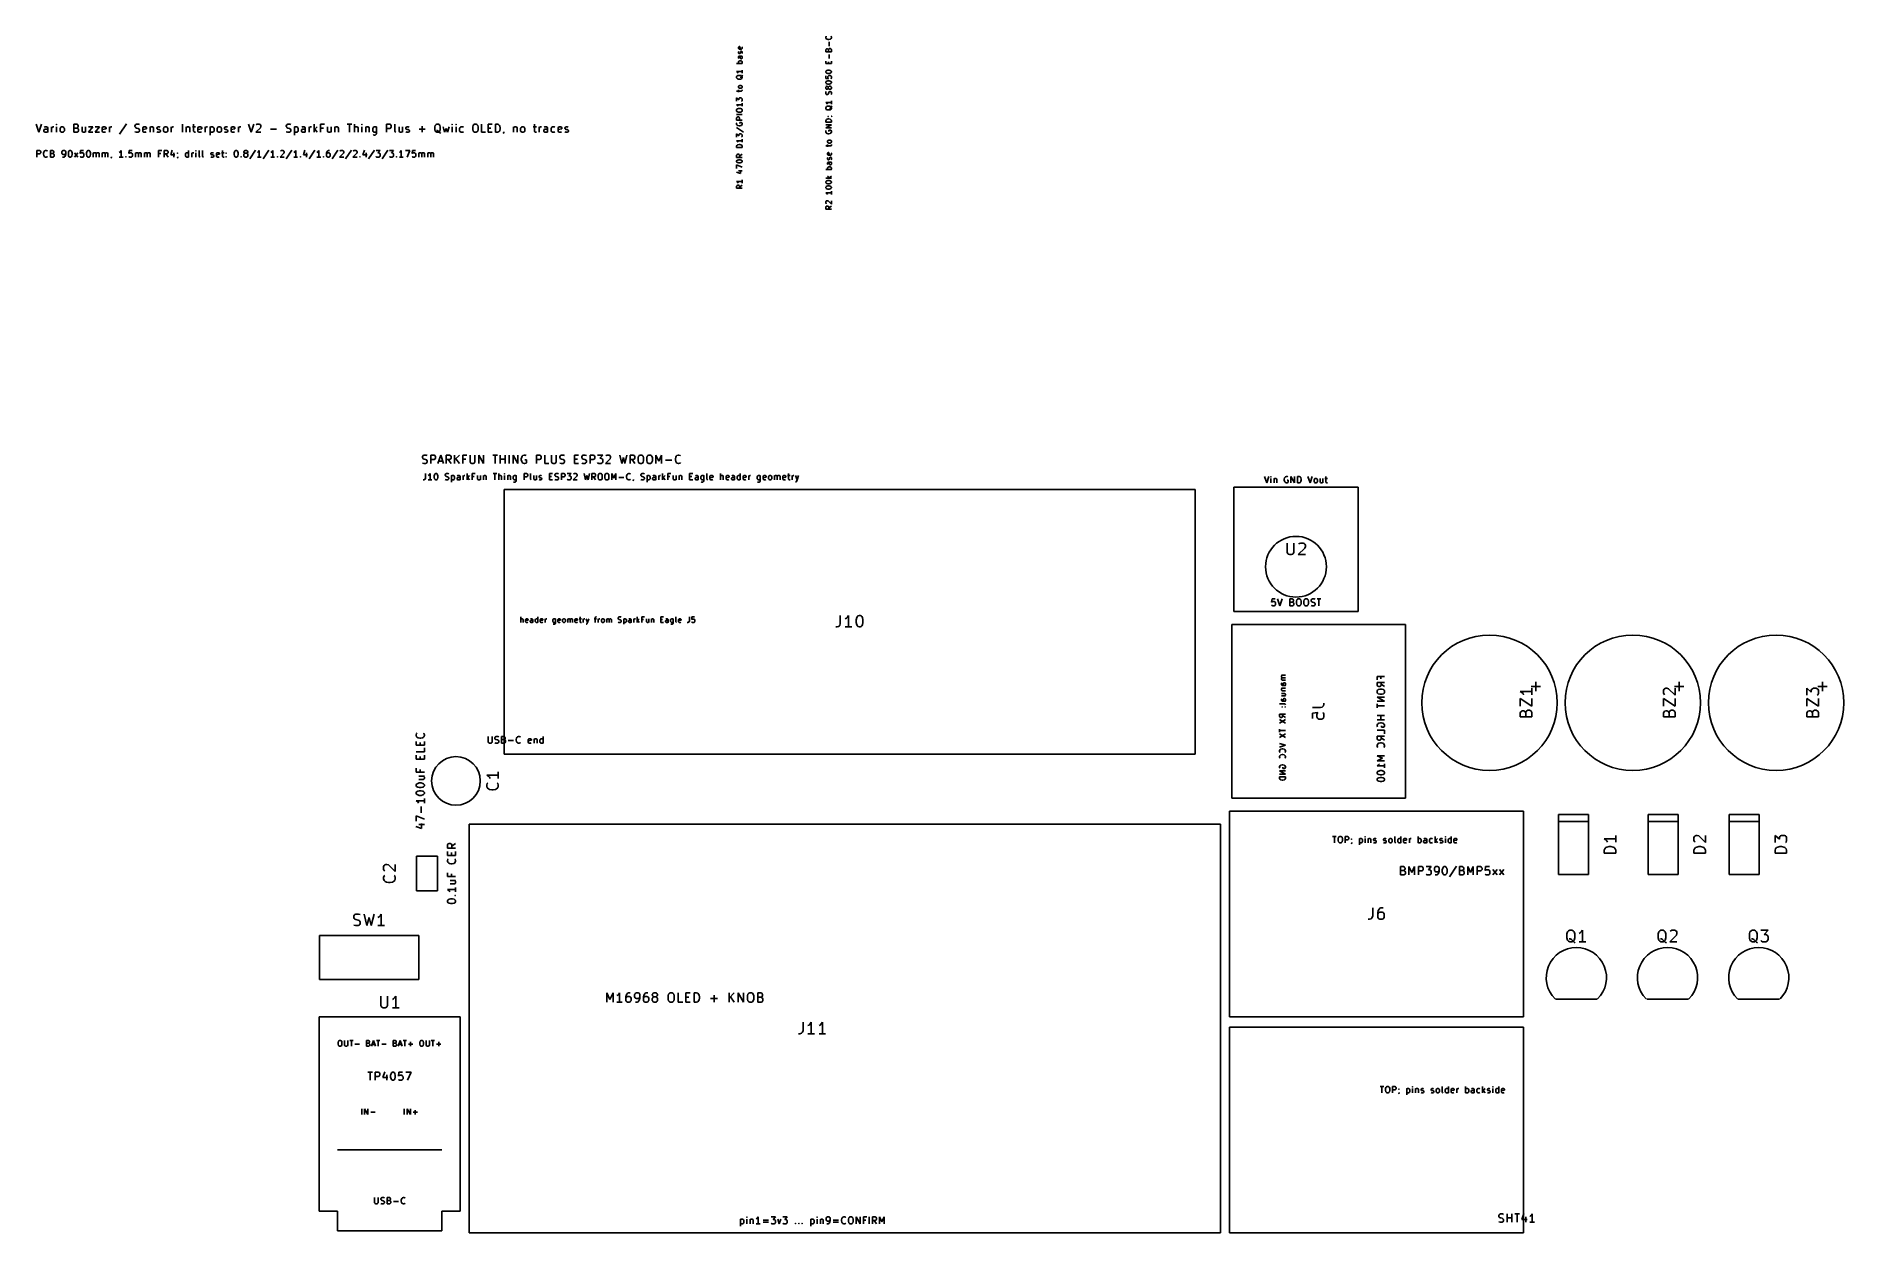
# Model space of a CAD drawing. Header units: inches. Extents: x -0.84 to 5.31, y 0.07 to 4.14.
import ezdxf

# ---------------------------------------------------------------- set-up
doc = ezdxf.new("R2010")
doc.units = ezdxf.units.IN
doc.header["$MEASUREMENT"] = 0
doc.layers.add('F.Silkscreen', color=41, linetype='CONTINUOUS', true_color=0xf2eda1)

msp = doc.modelspace()

# ---------------------------------------------------------------- linework, layer by layer
at = {"layer": 'F.Silkscreen', "linetype": 'CONTINUOUS'}
for p, q in [((1.8481, 4.1339), (1.849, 4.1366)), ((1.8481, 4.1321), (1.8481, 4.1339)), ((1.849, 4.1294), (1.8481, 4.1321)), ((1.849, 4.1366), (1.8499, 4.1375)), ((1.8508, 4.1276), (1.849, 4.1294)), ((1.8526, 4.1267), (1.8508, 4.1276)), ((1.8562, 4.1258), (1.8526, 4.1267)), ((1.8589, 4.1258), (1.8562, 4.1258)), ((1.8625, 4.1267), (1.8589, 4.1258)), ((1.8643, 4.1276), (1.8625, 4.1267)), ((1.8661, 4.1294), (1.8643, 4.1276)), ((1.8652, 4.1375), (1.8661, 4.1366)), ((1.8661, 4.1366), (1.867, 4.1339)), ((1.867, 4.1321), (1.8661, 4.1294)), ((1.867, 4.1339), (1.867, 4.1321)), ((1.5513, 4.0995), (1.5522, 4.1013)), ((1.5513, 4.0959), (1.5513, 4.0995)), ((1.5522, 4.0941), (1.5513, 4.0959)), ((1.5513, 4.0833), (1.5522, 4.0851)), ((1.5513, 4.0806), (1.5513, 4.0833)), ((1.5522, 4.0788), (1.5513, 4.0806)), ((1.5522, 4.0689), (1.5513, 4.0671)), ((1.5513, 4.0671), (1.5513, 4.0635)), ((1.5513, 4.0635), (1.5522, 4.0617)), ((1.5522, 4.1013), (1.554, 4.1022)), ((1.554, 4.0932), (1.5522, 4.0941)), ((1.554, 4.0779), (1.5522, 4.0788)), ((1.554, 4.0698), (1.5522, 4.0689)), ((1.554, 4.1022), (1.5558, 4.1022)), ((1.5612, 4.0932), (1.554, 4.0932)), ((1.5549, 4.0779), (1.554, 4.0779)), ((1.5639, 4.0698), (1.554, 4.0698)), ((1.5567, 4.0788), (1.5549, 4.0779)), ((1.5558, 4.1022), (1.5576, 4.0932)), ((1.5567, 4.068), (1.5558, 4.0698)), ((1.5576, 4.0806), (1.5567, 4.0788)), ((1.5567, 4.0635), (1.5567, 4.068)), ((1.5576, 4.0617), (1.5567, 4.0635)), ((1.5585, 4.0851), (1.5576, 4.0833)), ((1.5576, 4.0833), (1.5576, 4.0806)), ((1.5594, 4.0608), (1.5576, 4.0617)), ((1.5603, 4.086), (1.5585, 4.0851)), ((1.5612, 4.0608), (1.5594, 4.0608)), ((1.5612, 4.086), (1.5603, 4.086)), ((1.563, 4.0941), (1.5612, 4.0932)), ((1.563, 4.0851), (1.5612, 4.086)), ((1.563, 4.0617), (1.5612, 4.0608)), ((1.563, 4.1013), (1.5639, 4.0995)), ((1.5639, 4.0959), (1.563, 4.0941)), ((1.5639, 4.0833), (1.563, 4.0851)), ((1.563, 4.0779), (1.5639, 4.0797)), ((1.563, 4.0698), (1.5639, 4.068)), ((1.5639, 4.0635), (1.563, 4.0617)), ((1.5639, 4.0995), (1.5639, 4.0959)), ((1.5639, 4.0797), (1.5639, 4.0833)), ((1.5639, 4.068), (1.5639, 4.0635)), ((1.8481, 4.0907), (1.849, 4.0925)), ((1.8481, 4.0844), (1.8481, 4.0907)), ((1.867, 4.0844), (1.8481, 4.0844)), ((1.849, 4.0925), (1.8499, 4.0934)), ((1.8499, 4.0934), (1.8517, 4.0943)), ((1.8517, 4.0943), (1.8535, 4.0943)), ((1.8535, 4.0943), (1.8553, 4.0934)), ((1.8553, 4.0934), (1.8562, 4.0925)), ((1.8562, 4.0925), (1.8571, 4.0907)), ((1.8571, 4.0907), (1.858, 4.0934)), ((1.8571, 4.0907), (1.8571, 4.0844)), ((1.858, 4.0934), (1.8589, 4.0943)), ((1.8589, 4.0943), (1.8607, 4.0952)), ((1.8598, 4.1033), (1.8598, 4.1177)), ((1.8598, 4.061), (1.8598, 4.0754)), ((1.8607, 4.0952), (1.8634, 4.0952)), ((1.8634, 4.0952), (1.8652, 4.0943)), ((1.8652, 4.0943), (1.8661, 4.0934)), ((1.8661, 4.0934), (1.867, 4.0916)), ((1.867, 4.0916), (1.867, 4.0844)), ((1.5639, 4.0446), (1.545, 4.0446)), ((1.5639, 4.0167), (1.545, 4.0167)), ((1.545, 4.0167), (1.5477, 4.0149)), ((1.545, 3.9996), (1.5459, 4.0014)), ((1.545, 3.996), (1.545, 3.9996)), ((1.5459, 3.9942), (1.545, 3.996)), ((1.5459, 4.0014), (1.5477, 4.0032)), ((1.5477, 4.0149), (1.5495, 4.0131)), ((1.5477, 4.0032), (1.5513, 4.0041)), ((1.5495, 4.0131), (1.5504, 4.0113)), ((1.5513, 4.05), (1.5522, 4.0518)), ((1.5513, 4.0464), (1.5513, 4.05)), ((1.5522, 4.0446), (1.5513, 4.0464)), ((1.5513, 4.0041), (1.5576, 4.0041)), ((1.5522, 4.0518), (1.5531, 4.0527)), ((1.5531, 4.0527), (1.5549, 4.0536)), ((1.5549, 4.0536), (1.5603, 4.0536)), ((1.5576, 4.0041), (1.5612, 4.0032)), ((1.5603, 3.9987), (1.5594, 3.9969)), ((1.5594, 3.9969), (1.5594, 3.9951)), ((1.5603, 4.0536), (1.5621, 4.0527)), ((1.563, 4.0014), (1.5603, 3.9987)), ((1.5612, 4.0032), (1.563, 4.0014)), ((1.5621, 4.0527), (1.563, 4.0518)), ((1.563, 4.0518), (1.5639, 4.05)), ((1.5639, 4.0464), (1.563, 4.0446)), ((1.5648, 4.0032), (1.563, 4.0014)), ((1.563, 4.0014), (1.5639, 3.9996)), ((1.5639, 3.996), (1.563, 3.9942)), ((1.5639, 4.05), (1.5639, 4.0464)), ((1.5639, 4.0221), (1.5639, 4.0113)), ((1.5639, 3.9996), (1.5639, 3.996)), ((1.5657, 4.005), (1.5648, 4.0032)), ((1.8481, 4.0439), (1.8481, 4.0529)), ((1.867, 4.0439), (1.8481, 4.0439)), ((1.8481, 4.0169), (1.849, 4.0187)), ((1.8481, 4.0151), (1.8481, 4.0169)), ((1.849, 4.0133), (1.8481, 4.0151)), ((1.8481, 4.0025), (1.8481, 3.9935)), ((1.849, 4.0187), (1.8499, 4.0196)), ((1.8499, 4.0124), (1.849, 4.0133)), ((1.8499, 4.0196), (1.8517, 4.0205)), ((1.8517, 4.0115), (1.8499, 4.0124)), ((1.8517, 4.0205), (1.8553, 4.0214)), ((1.8553, 4.0106), (1.8517, 4.0115)), ((1.8553, 4.0214), (1.8598, 4.0214)), ((1.8598, 4.0106), (1.8553, 4.0106)), ((1.8553, 3.9998), (1.8562, 4.0016)), ((1.8553, 3.9953), (1.8553, 3.9998)), ((1.8562, 3.9935), (1.8553, 3.9953)), ((1.8562, 4.0016), (1.8571, 4.0025)), ((1.8571, 4.0439), (1.8571, 4.0502)), ((1.8571, 4.0025), (1.8589, 4.0034)), ((1.8589, 4.0034), (1.8634, 4.0034)), ((1.8598, 4.0214), (1.8634, 4.0205)), ((1.8634, 4.0115), (1.8598, 4.0106)), ((1.8634, 4.0205), (1.8652, 4.0196)), ((1.8652, 4.0124), (1.8634, 4.0115)), ((1.8634, 4.0034), (1.8652, 4.0025)), ((1.8652, 4.0196), (1.8661, 4.0187)), ((1.8661, 4.0133), (1.8652, 4.0124)), ((1.8652, 4.0025), (1.8661, 4.0016)), ((1.8661, 4.0187), (1.867, 4.0169)), ((1.867, 4.0151), (1.8661, 4.0133)), ((1.8661, 4.0016), (1.867, 3.9998)), ((1.867, 3.9953), (1.8661, 3.9935)), ((1.867, 4.0529), (1.867, 4.0439)), ((1.867, 4.0169), (1.867, 4.0151)), ((1.867, 3.9998), (1.867, 3.9953)), ((1.545, 3.9501), (1.5612, 3.9501)), ((1.5477, 3.9924), (1.5459, 3.9942)), ((1.5513, 3.9915), (1.5477, 3.9924)), ((1.5576, 3.9915), (1.5513, 3.9915)), ((1.5513, 3.9663), (1.5522, 3.9681)), ((1.5513, 3.9636), (1.5513, 3.9663)), ((1.5522, 3.9618), (1.5513, 3.9636)), ((1.5513, 3.9474), (1.5513, 3.9546)), ((1.5522, 3.9681), (1.5531, 3.969)), ((1.5531, 3.9609), (1.5522, 3.9618)), ((1.5531, 3.969), (1.5549, 3.9699)), ((1.5549, 3.96), (1.5531, 3.9609)), ((1.5549, 3.9699), (1.5603, 3.9699)), ((1.5603, 3.96), (1.5549, 3.96)), ((1.5612, 3.9924), (1.5576, 3.9915)), ((1.5603, 3.9699), (1.5621, 3.969)), ((1.5621, 3.9609), (1.5603, 3.96)), ((1.563, 3.9942), (1.5612, 3.9924)), ((1.5612, 3.9501), (1.563, 3.951)), ((1.5621, 3.969), (1.563, 3.9681)), ((1.563, 3.9618), (1.5621, 3.9609)), ((1.563, 3.9681), (1.5639, 3.9663)), ((1.5639, 3.9636), (1.563, 3.9618)), ((1.563, 3.951), (1.5639, 3.9528)), ((1.5639, 3.9663), (1.5639, 3.9636)), ((1.5639, 3.9528), (1.5639, 3.9546)), ((1.8481, 3.9935), (1.8571, 3.9926)), ((1.8481, 3.9809), (1.849, 3.9827)), ((1.8481, 3.9791), (1.8481, 3.9809)), ((1.849, 3.9773), (1.8481, 3.9791)), ((1.8481, 3.9638), (1.849, 3.9656)), ((1.8481, 3.9602), (1.8481, 3.9638)), ((1.849, 3.9584), (1.8481, 3.9602)), ((1.8481, 3.9467), (1.849, 3.9494)), ((1.8481, 3.9422), (1.8481, 3.9467)), ((1.849, 3.9404), (1.8481, 3.9422)), ((1.849, 3.9827), (1.8499, 3.9836)), ((1.8499, 3.9764), (1.849, 3.9773)), ((1.849, 3.9656), (1.8499, 3.9665)), ((1.8499, 3.9575), (1.849, 3.9584)), ((1.8499, 3.9395), (1.849, 3.9404)), ((1.8499, 3.9836), (1.8517, 3.9845)), ((1.8517, 3.9755), (1.8499, 3.9764)), ((1.8499, 3.9665), (1.8517, 3.9674)), ((1.8517, 3.9566), (1.8499, 3.9575)), ((1.8517, 3.9386), (1.8499, 3.9395)), ((1.8517, 3.9845), (1.8553, 3.9854)), ((1.8553, 3.9746), (1.8517, 3.9755)), ((1.8517, 3.9674), (1.8526, 3.9674)), ((1.8526, 3.9566), (1.8517, 3.9566)), ((1.8535, 3.9386), (1.8517, 3.9386)), ((1.8526, 3.9674), (1.8544, 3.9665)), ((1.8544, 3.9575), (1.8526, 3.9566)), ((1.8553, 3.9395), (1.8535, 3.9386)), ((1.8544, 3.9665), (1.8553, 3.9656)), ((1.8553, 3.9584), (1.8544, 3.9575)), ((1.8553, 3.9854), (1.8598, 3.9854)), ((1.8598, 3.9746), (1.8553, 3.9746)), ((1.8553, 3.9656), (1.8562, 3.9638)), ((1.8562, 3.9602), (1.8553, 3.9584)), ((1.8562, 3.9404), (1.8553, 3.9395)), ((1.8571, 3.9926), (1.8562, 3.9935)), ((1.8571, 3.9656), (1.8562, 3.9638)), ((1.8562, 3.9638), (1.8562, 3.9602)), ((1.8562, 3.9602), (1.8571, 3.9584)), ((1.8571, 3.9422), (1.8562, 3.9404)), ((1.858, 3.9665), (1.8571, 3.9656)), ((1.8571, 3.9584), (1.858, 3.9575)), ((1.858, 3.9458), (1.8571, 3.9422)), ((1.8598, 3.9674), (1.858, 3.9665)), ((1.858, 3.9575), (1.8598, 3.9566)), ((1.8589, 3.9476), (1.858, 3.9458)), ((1.8598, 3.9485), (1.8589, 3.9476)), ((1.8598, 3.9854), (1.8634, 3.9845)), ((1.8634, 3.9755), (1.8598, 3.9746)), ((1.8634, 3.9674), (1.8598, 3.9674)), ((1.8598, 3.9566), (1.8634, 3.9566)), ((1.8616, 3.9494), (1.8598, 3.9485)), ((1.8634, 3.9494), (1.8616, 3.9494)), ((1.8634, 3.9845), (1.8652, 3.9836)), ((1.8652, 3.9764), (1.8634, 3.9755)), ((1.8652, 3.9665), (1.8634, 3.9674)), ((1.8634, 3.9566), (1.8652, 3.9575)), ((1.8652, 3.9485), (1.8634, 3.9494)), ((1.8661, 3.9935), (1.8652, 3.9926)), ((1.8652, 3.9836), (1.8661, 3.9827)), ((1.8661, 3.9773), (1.8652, 3.9764)), ((1.8661, 3.9656), (1.8652, 3.9665)), ((1.8652, 3.9575), (1.8661, 3.9584)), ((1.8661, 3.9476), (1.8652, 3.9485)), ((1.8661, 3.9827), (1.867, 3.9809)), ((1.867, 3.9791), (1.8661, 3.9773)), ((1.867, 3.9638), (1.8661, 3.9656)), ((1.8661, 3.9584), (1.867, 3.9602)), ((1.867, 3.9458), (1.8661, 3.9476)), ((1.8661, 3.9386), (1.867, 3.9413)), ((1.867, 3.9809), (1.867, 3.9791)), ((1.867, 3.9602), (1.867, 3.9638)), ((1.867, 3.9413), (1.867, 3.9458)), ((1.545, 3.9159), (1.545, 3.9276)), ((1.545, 3.9276), (1.5522, 3.9213)), ((1.5639, 3.9042), (1.545, 3.9042)), ((1.545, 3.9042), (1.5477, 3.9024)), ((1.545, 3.8871), (1.5459, 3.8889)), ((1.545, 3.8835), (1.545, 3.8871)), ((1.5459, 3.8817), (1.545, 3.8835)), ((1.5459, 3.8889), (1.5477, 3.8907)), ((1.5477, 3.8799), (1.5459, 3.8817)), ((1.5477, 3.9024), (1.5495, 3.9006)), ((1.5477, 3.8907), (1.5513, 3.8916)), ((1.5513, 3.879), (1.5477, 3.8799)), ((1.5495, 3.9006), (1.5504, 3.8988)), ((1.5513, 3.8916), (1.5576, 3.8916)), ((1.5576, 3.879), (1.5513, 3.879)), ((1.5522, 3.924), (1.5531, 3.9258)), ((1.5522, 3.9213), (1.5522, 3.924)), ((1.5531, 3.9258), (1.554, 3.9267)), ((1.554, 3.9267), (1.5558, 3.9276)), ((1.5558, 3.9276), (1.5603, 3.9276)), ((1.5576, 3.8916), (1.5612, 3.8907)), ((1.5612, 3.8799), (1.5576, 3.879)), ((1.5603, 3.9276), (1.5621, 3.9267)), ((1.5612, 3.8907), (1.563, 3.8889)), ((1.563, 3.8817), (1.5612, 3.8799)), ((1.5621, 3.9267), (1.563, 3.9258)), ((1.563, 3.9168), (1.5621, 3.9159)), ((1.563, 3.9258), (1.5639, 3.924)), ((1.5639, 3.9186), (1.563, 3.9168)), ((1.563, 3.8889), (1.5639, 3.8871)), ((1.5639, 3.8835), (1.563, 3.8817)), ((1.5639, 3.924), (1.5639, 3.9186)), ((1.5639, 3.9096), (1.5639, 3.8988)), ((1.5639, 3.8871), (1.5639, 3.8835)), ((1.867, 3.9116), (1.8481, 3.9116)), ((1.8481, 3.9116), (1.8508, 3.9098)), ((1.8481, 3.8945), (1.849, 3.8963)), ((1.8481, 3.8909), (1.8481, 3.8945)), ((1.849, 3.8891), (1.8481, 3.8909)), ((1.849, 3.8963), (1.8508, 3.8981)), ((1.8508, 3.8873), (1.849, 3.8891)), ((1.8508, 3.9098), (1.8526, 3.908)), ((1.8508, 3.8981), (1.8544, 3.899)), ((1.8544, 3.8864), (1.8508, 3.8873)), ((1.8526, 3.908), (1.8535, 3.9062)), ((1.8544, 3.899), (1.8607, 3.899)), ((1.8607, 3.8864), (1.8544, 3.8864)), ((1.8607, 3.899), (1.8643, 3.8981)), ((1.8643, 3.8873), (1.8607, 3.8864)), ((1.8634, 3.8936), (1.8625, 3.8918)), ((1.8625, 3.8918), (1.8625, 3.89)), ((1.8661, 3.8963), (1.8634, 3.8936)), ((1.8643, 3.8981), (1.8661, 3.8963)), ((1.8661, 3.8891), (1.8643, 3.8873)), ((1.8679, 3.8981), (1.8661, 3.8963)), ((1.8661, 3.8963), (1.867, 3.8945)), ((1.867, 3.8909), (1.8661, 3.8891)), ((1.867, 3.917), (1.867, 3.9062)), ((1.867, 3.8945), (1.867, 3.8909)), ((1.8688, 3.8999), (1.8679, 3.8981)), ((-0.8365, 3.8379), (-0.8273, 3.8103)), ((-0.8273, 3.8103), (-0.8181, 3.8379)), ((-0.8103, 3.8169), (-0.809, 3.8195)), ((-0.8103, 3.8143), (-0.8103, 3.8169)), ((-0.809, 3.8116), (-0.8103, 3.8143)), ((-0.8063, 3.8287), (-0.809, 3.8274)), ((-0.809, 3.8195), (-0.8063, 3.8208)), ((-0.8063, 3.8103), (-0.809, 3.8116)), ((-0.8011, 3.8287), (-0.8063, 3.8287)), ((-0.8063, 3.8208), (-0.7998, 3.8208)), ((-0.7985, 3.8274), (-0.8011, 3.8287)), ((-0.7998, 3.8208), (-0.7972, 3.8221)), ((-0.7972, 3.8116), (-0.7998, 3.8103)), ((-0.7972, 3.8248), (-0.7985, 3.8274)), ((-0.7972, 3.8103), (-0.7972, 3.8248)), ((-0.784, 3.8103), (-0.784, 3.8287)), ((-0.784, 3.8235), (-0.7827, 3.8261)), ((-0.7827, 3.8261), (-0.7814, 3.8274)), ((-0.7814, 3.8274), (-0.7788, 3.8287)), ((-0.7788, 3.8287), (-0.7762, 3.8287)), ((-0.767, 3.8379), (-0.7683, 3.8366)), ((-0.7683, 3.8366), (-0.767, 3.8353)), ((-0.7657, 3.8366), (-0.767, 3.8379)), ((-0.767, 3.8379), (-0.767, 3.8353)), ((-0.767, 3.8353), (-0.7657, 3.8366)), ((-0.767, 3.8103), (-0.767, 3.8287)), ((-0.7552, 3.8235), (-0.7538, 3.8261)), ((-0.7552, 3.8156), (-0.7552, 3.8235)), ((-0.7538, 3.813), (-0.7552, 3.8156)), ((-0.7538, 3.8261), (-0.7525, 3.8274)), ((-0.7525, 3.8116), (-0.7538, 3.813)), ((-0.7525, 3.8274), (-0.7499, 3.8287)), ((-0.7499, 3.8103), (-0.7525, 3.8116)), ((-0.7499, 3.8287), (-0.746, 3.8287)), ((-0.746, 3.8287), (-0.7433, 3.8274)), ((-0.7433, 3.8116), (-0.746, 3.8103)), ((-0.7433, 3.8274), (-0.742, 3.8261)), ((-0.742, 3.813), (-0.7433, 3.8116)), ((-0.742, 3.8261), (-0.7407, 3.8235)), ((-0.7407, 3.8156), (-0.742, 3.813)), ((-0.7407, 3.8235), (-0.7407, 3.8156)), ((-0.7079, 3.8103), (-0.7079, 3.8379)), ((-0.7079, 3.8379), (-0.6987, 3.8379)), ((-0.6987, 3.8248), (-0.7079, 3.8248)), ((-0.6987, 3.8379), (-0.6961, 3.8366)), ((-0.6961, 3.8261), (-0.6987, 3.8248)), ((-0.6987, 3.8248), (-0.6948, 3.8235)), ((-0.6948, 3.8116), (-0.6974, 3.8103)), ((-0.6961, 3.8366), (-0.6948, 3.8353)), ((-0.6948, 3.8274), (-0.6961, 3.8261)), ((-0.6948, 3.8353), (-0.6935, 3.8326)), ((-0.6935, 3.83), (-0.6948, 3.8274)), ((-0.6948, 3.8235), (-0.6935, 3.8221)), ((-0.6935, 3.813), (-0.6948, 3.8116)), ((-0.6935, 3.8326), (-0.6935, 3.83)), ((-0.6935, 3.8221), (-0.6922, 3.8195)), ((-0.6922, 3.8156), (-0.6935, 3.813)), ((-0.6922, 3.8195), (-0.6922, 3.8156)), ((-0.6804, 3.8287), (-0.6804, 3.8143)), ((-0.6804, 3.8143), (-0.679, 3.8116)), ((-0.679, 3.8116), (-0.6764, 3.8103)), ((-0.6725, 3.8103), (-0.6699, 3.8116)), ((-0.6699, 3.8116), (-0.6685, 3.813)), ((-0.6685, 3.8287), (-0.6685, 3.8103)), ((-0.658, 3.8287), (-0.6436, 3.8287)), ((-0.6436, 3.8287), (-0.658, 3.8103)), ((-0.6357, 3.8287), (-0.6213, 3.8287)), ((-0.6213, 3.8287), (-0.6357, 3.8103)), ((-0.6121, 3.8248), (-0.6108, 3.8274)), ((-0.6121, 3.8143), (-0.6121, 3.8248)), ((-0.599, 3.8221), (-0.6121, 3.8195)), ((-0.6108, 3.8116), (-0.6121, 3.8143)), ((-0.6108, 3.8274), (-0.6082, 3.8287)), ((-0.6082, 3.8103), (-0.6108, 3.8116)), ((-0.6082, 3.8287), (-0.6029, 3.8287)), ((-0.6029, 3.8287), (-0.6003, 3.8274)), ((-0.6003, 3.8116), (-0.6029, 3.8103)), ((-0.6003, 3.8274), (-0.599, 3.8248)), ((-0.599, 3.8248), (-0.599, 3.8221)), ((-0.5872, 3.8103), (-0.5872, 3.8287)), ((-0.5872, 3.8235), (-0.5859, 3.8261)), ((-0.5859, 3.8261), (-0.5846, 3.8274)), ((-0.5846, 3.8274), (-0.5819, 3.8287)), ((-0.5819, 3.8287), (-0.5793, 3.8287)), ((-0.5294, 3.8392), (-0.5531, 3.8038)), ((-0.5006, 3.8326), (-0.4993, 3.8353)), ((-0.5006, 3.83), (-0.5006, 3.8326)), ((-0.4993, 3.8274), (-0.5006, 3.83)), ((-0.5006, 3.8116), (-0.4966, 3.8103)), ((-0.4993, 3.8353), (-0.4979, 3.8366)), ((-0.4979, 3.8261), (-0.4993, 3.8274)), ((-0.4979, 3.8366), (-0.4953, 3.8379)), ((-0.4953, 3.8248), (-0.4979, 3.8261)), ((-0.4953, 3.8379), (-0.4888, 3.8379)), ((-0.4901, 3.8235), (-0.4953, 3.8248)), ((-0.4874, 3.8221), (-0.4901, 3.8235)), ((-0.4901, 3.8103), (-0.4874, 3.8116)), ((-0.4888, 3.8379), (-0.4848, 3.8366)), ((-0.4861, 3.8208), (-0.4874, 3.8221)), ((-0.4874, 3.8116), (-0.4861, 3.813)), ((-0.4848, 3.8182), (-0.4861, 3.8208)), ((-0.4861, 3.813), (-0.4848, 3.8156)), ((-0.4848, 3.8156), (-0.4848, 3.8182)), ((-0.4743, 3.8248), (-0.473, 3.8274)), ((-0.4743, 3.8143), (-0.4743, 3.8248)), ((-0.4612, 3.8221), (-0.4743, 3.8195)), ((-0.473, 3.8116), (-0.4743, 3.8143)), ((-0.473, 3.8274), (-0.4704, 3.8287)), ((-0.4704, 3.8103), (-0.473, 3.8116)), ((-0.4704, 3.8287), (-0.4651, 3.8287)), ((-0.4651, 3.8287), (-0.4625, 3.8274)), ((-0.4625, 3.8116), (-0.4651, 3.8103)), ((-0.4625, 3.8274), (-0.4612, 3.8248)), ((-0.4612, 3.8248), (-0.4612, 3.8221)), ((-0.4494, 3.8287), (-0.4494, 3.8103)), ((-0.4494, 3.8261), (-0.4481, 3.8274)), ((-0.4481, 3.8274), (-0.4454, 3.8287)), ((-0.4454, 3.8287), (-0.4415, 3.8287)), ((-0.4415, 3.8287), (-0.4389, 3.8274)), ((-0.4389, 3.8274), (-0.4376, 3.8248)), ((-0.4376, 3.8248), (-0.4376, 3.8103)), ((-0.4258, 3.8248), (-0.4244, 3.8274)), ((-0.4258, 3.8235), (-0.4258, 3.8248)), ((-0.4244, 3.8208), (-0.4258, 3.8235)), ((-0.4258, 3.8116), (-0.4231, 3.8103)), ((-0.4244, 3.8274), (-0.4218, 3.8287)), ((-0.4218, 3.8195), (-0.4244, 3.8208)), ((-0.4218, 3.8287), (-0.4179, 3.8287)), ((-0.4179, 3.8195), (-0.4218, 3.8195)), ((-0.4179, 3.8287), (-0.4153, 3.8274)), ((-0.4153, 3.8182), (-0.4179, 3.8195)), ((-0.4179, 3.8103), (-0.4153, 3.8116)), ((-0.4139, 3.8156), (-0.4153, 3.8182)), ((-0.4153, 3.8116), (-0.4139, 3.8143)), ((-0.4139, 3.8143), (-0.4139, 3.8156)), ((-0.4035, 3.8235), (-0.4021, 3.8261)), ((-0.4035, 3.8156), (-0.4035, 3.8235)), ((-0.4021, 3.813), (-0.4035, 3.8156)), ((-0.4021, 3.8261), (-0.4008, 3.8274)), ((-0.4008, 3.8116), (-0.4021, 3.813)), ((-0.4008, 3.8274), (-0.3982, 3.8287)), ((-0.3982, 3.8103), (-0.4008, 3.8116)), ((-0.3982, 3.8287), (-0.3943, 3.8287)), ((-0.3943, 3.8287), (-0.3916, 3.8274)), ((-0.3916, 3.8116), (-0.3943, 3.8103)), ((-0.3916, 3.8274), (-0.3903, 3.8261)), ((-0.3903, 3.813), (-0.3916, 3.8116)), ((-0.3903, 3.8261), (-0.389, 3.8235)), ((-0.389, 3.8156), (-0.3903, 3.813)), ((-0.389, 3.8235), (-0.389, 3.8156)), ((-0.3772, 3.8103), (-0.3772, 3.8287)), ((-0.3772, 3.8235), (-0.3759, 3.8261)), ((-0.3759, 3.8261), (-0.3746, 3.8274)), ((-0.3746, 3.8274), (-0.372, 3.8287)), ((-0.372, 3.8287), (-0.3693, 3.8287)), ((-0.3391, 3.8103), (-0.3391, 3.8379)), ((-0.326, 3.8287), (-0.326, 3.8103)), ((-0.326, 3.8261), (-0.3247, 3.8274)), ((-0.3247, 3.8274), (-0.3221, 3.8287)), ((-0.3221, 3.8287), (-0.3181, 3.8287)), ((-0.3181, 3.8287), (-0.3155, 3.8274)), ((-0.3155, 3.8274), (-0.3142, 3.8248)), ((-0.3142, 3.8248), (-0.3142, 3.8103)), ((-0.305, 3.8287), (-0.2945, 3.8287)), ((-0.3011, 3.8379), (-0.3011, 3.8143)), ((-0.3011, 3.8143), (-0.2998, 3.8116)), ((-0.2998, 3.8116), (-0.2972, 3.8103)), ((-0.2867, 3.8248), (-0.2853, 3.8274)), ((-0.2867, 3.8143), (-0.2867, 3.8248)), ((-0.2735, 3.8221), (-0.2867, 3.8195)), ((-0.2853, 3.8116), (-0.2867, 3.8143)), ((-0.2853, 3.8274), (-0.2827, 3.8287)), ((-0.2827, 3.8103), (-0.2853, 3.8116)), ((-0.2827, 3.8287), (-0.2775, 3.8287)), ((-0.2775, 3.8287), (-0.2748, 3.8274)), ((-0.2748, 3.8116), (-0.2775, 3.8103)), ((-0.2748, 3.8274), (-0.2735, 3.8248)), ((-0.2735, 3.8248), (-0.2735, 3.8221)), ((-0.2617, 3.8103), (-0.2617, 3.8287)), ((-0.2617, 3.8235), (-0.2604, 3.8261)), ((-0.2604, 3.8261), (-0.2591, 3.8274)), ((-0.2591, 3.8274), (-0.2565, 3.8287)), ((-0.2565, 3.8287), (-0.2538, 3.8287)), ((-0.2447, 3.8287), (-0.2447, 3.8011)), ((-0.2447, 3.8274), (-0.242, 3.8287)), ((-0.242, 3.8103), (-0.2447, 3.8116)), ((-0.242, 3.8287), (-0.2368, 3.8287)), ((-0.2368, 3.8287), (-0.2342, 3.8274)), ((-0.2342, 3.8116), (-0.2368, 3.8103)), ((-0.2342, 3.8274), (-0.2328, 3.8261)), ((-0.2328, 3.813), (-0.2342, 3.8116)), ((-0.2328, 3.8261), (-0.2315, 3.8235)), ((-0.2315, 3.8156), (-0.2328, 3.813)), ((-0.2315, 3.8235), (-0.2315, 3.8156)), ((-0.221, 3.8235), (-0.2197, 3.8261)), ((-0.221, 3.8156), (-0.221, 3.8235)), ((-0.2197, 3.813), (-0.221, 3.8156)), ((-0.2197, 3.8261), (-0.2184, 3.8274)), ((-0.2184, 3.8116), (-0.2197, 3.813)), ((-0.2184, 3.8274), (-0.2158, 3.8287)), ((-0.2158, 3.8103), (-0.2184, 3.8116)), ((-0.2158, 3.8287), (-0.2118, 3.8287)), ((-0.2118, 3.8287), (-0.2092, 3.8274)), ((-0.2092, 3.8116), (-0.2118, 3.8103)), ((-0.2092, 3.8274), (-0.2079, 3.8261)), ((-0.2079, 3.813), (-0.2092, 3.8116)), ((-0.2079, 3.8261), (-0.2066, 3.8235)), ((-0.2066, 3.8156), (-0.2079, 3.813)), ((-0.2066, 3.8235), (-0.2066, 3.8156)), ((-0.1961, 3.8248), (-0.1948, 3.8274)), ((-0.1961, 3.8235), (-0.1961, 3.8248)), ((-0.1948, 3.8208), (-0.1961, 3.8235)), ((-0.1961, 3.8116), (-0.1935, 3.8103)), ((-0.1948, 3.8274), (-0.1922, 3.8287)), ((-0.1922, 3.8195), (-0.1948, 3.8208)), ((-0.1922, 3.8287), (-0.1882, 3.8287)), ((-0.1882, 3.8195), (-0.1922, 3.8195)), ((-0.1882, 3.8287), (-0.1856, 3.8274)), ((-0.1856, 3.8182), (-0.1882, 3.8195)), ((-0.1882, 3.8103), (-0.1856, 3.8116)), ((-0.1843, 3.8156), (-0.1856, 3.8182)), ((-0.1856, 3.8116), (-0.1843, 3.8143)), ((-0.1843, 3.8143), (-0.1843, 3.8156)), ((-0.1738, 3.8248), (-0.1725, 3.8274)), ((-0.1738, 3.8143), (-0.1738, 3.8248)), ((-0.1607, 3.8221), (-0.1738, 3.8195)), ((-0.1725, 3.8116), (-0.1738, 3.8143)), ((-0.1725, 3.8274), (-0.1699, 3.8287)), ((-0.1699, 3.8103), (-0.1725, 3.8116)), ((-0.1699, 3.8287), (-0.1646, 3.8287)), ((-0.1646, 3.8287), (-0.162, 3.8274)), ((-0.162, 3.8116), (-0.1646, 3.8103)), ((-0.162, 3.8274), (-0.1607, 3.8248)), ((-0.1607, 3.8248), (-0.1607, 3.8221)), ((-0.1489, 3.8103), (-0.1489, 3.8287)), ((-0.1489, 3.8235), (-0.1475, 3.8261)), ((-0.1475, 3.8261), (-0.1462, 3.8274)), ((-0.1462, 3.8274), (-0.1436, 3.8287)), ((-0.1436, 3.8287), (-0.141, 3.8287)), ((-0.1147, 3.8379), (-0.1055, 3.8103)), ((-0.1055, 3.8103), (-0.0964, 3.8379)), ((-0.0741, 3.8261), (-0.0898, 3.8103)), ((-0.0885, 3.8353), (-0.0872, 3.8366)), ((-0.0872, 3.8366), (-0.0846, 3.8379)), ((-0.0846, 3.8379), (-0.078, 3.8379)), ((-0.078, 3.8379), (-0.0754, 3.8366)), ((-0.0754, 3.8366), (-0.0741, 3.8353)), ((-0.0741, 3.8353), (-0.0727, 3.8326)), ((-0.0727, 3.83), (-0.0741, 3.8261)), ((-0.0727, 3.8326), (-0.0727, 3.83)), ((-0.0399, 3.8208), (-0.0189, 3.8208)), ((0.0139, 3.8326), (0.0152, 3.8353)), ((0.0139, 3.83), (0.0139, 3.8326)), ((0.0152, 3.8274), (0.0139, 3.83)), ((0.0139, 3.8116), (0.0178, 3.8103)), ((0.0152, 3.8353), (0.0165, 3.8366)), ((0.0165, 3.8261), (0.0152, 3.8274)), ((0.0165, 3.8366), (0.0191, 3.8379)), ((0.0191, 3.8248), (0.0165, 3.8261)), ((0.0191, 3.8379), (0.0257, 3.8379)), ((0.0244, 3.8235), (0.0191, 3.8248)), ((0.027, 3.8221), (0.0244, 3.8235)), ((0.0244, 3.8103), (0.027, 3.8116)), ((0.0257, 3.8379), (0.0296, 3.8366)), ((0.0283, 3.8208), (0.027, 3.8221)), ((0.027, 3.8116), (0.0283, 3.813)), ((0.0296, 3.8182), (0.0283, 3.8208)), ((0.0283, 3.813), (0.0296, 3.8156)), ((0.0296, 3.8156), (0.0296, 3.8182)), ((0.0414, 3.8287), (0.0414, 3.8011)), ((0.0414, 3.8274), (0.0441, 3.8287)), ((0.0441, 3.8103), (0.0414, 3.8116)), ((0.0441, 3.8287), (0.0493, 3.8287)), ((0.0493, 3.8287), (0.0519, 3.8274)), ((0.0519, 3.8116), (0.0493, 3.8103)), ((0.0519, 3.8274), (0.0532, 3.8261)), ((0.0532, 3.813), (0.0519, 3.8116)), ((0.0532, 3.8261), (0.0546, 3.8235)), ((0.0546, 3.8156), (0.0532, 3.813)), ((0.0546, 3.8235), (0.0546, 3.8156)), ((0.0651, 3.8169), (0.0664, 3.8195)), ((0.0651, 3.8143), (0.0651, 3.8169)), ((0.0664, 3.8116), (0.0651, 3.8143)), ((0.069, 3.8287), (0.0664, 3.8274)), ((0.0664, 3.8195), (0.069, 3.8208)), ((0.069, 3.8103), (0.0664, 3.8116)), ((0.0742, 3.8287), (0.069, 3.8287)), ((0.069, 3.8208), (0.0756, 3.8208)), ((0.0769, 3.8274), (0.0742, 3.8287)), ((0.0756, 3.8208), (0.0782, 3.8221)), ((0.0782, 3.8116), (0.0756, 3.8103)), ((0.0782, 3.8248), (0.0769, 3.8274)), ((0.0782, 3.8103), (0.0782, 3.8248)), ((0.0913, 3.8103), (0.0913, 3.8287)), ((0.0913, 3.8235), (0.0926, 3.8261)), ((0.0926, 3.8261), (0.0939, 3.8274)), ((0.0939, 3.8274), (0.0965, 3.8287)), ((0.0965, 3.8287), (0.0992, 3.8287)), ((0.1084, 3.8103), (0.1084, 3.8379)), ((0.1189, 3.8287), (0.1084, 3.8182)), ((0.111, 3.8208), (0.1189, 3.8103)), ((0.1307, 3.8103), (0.1307, 3.8379)), ((0.1307, 3.8379), (0.1438, 3.8379)), ((0.1399, 3.8248), (0.1307, 3.8248)), ((0.1543, 3.8287), (0.1543, 3.8143)), ((0.1543, 3.8143), (0.1556, 3.8116)), ((0.1556, 3.8116), (0.1582, 3.8103)), ((0.1622, 3.8103), (0.1648, 3.8116)), ((0.1648, 3.8116), (0.1661, 3.813)), ((0.1661, 3.8287), (0.1661, 3.8103)), ((0.1792, 3.8287), (0.1792, 3.8103)), ((0.1792, 3.8261), (0.1805, 3.8274)), ((0.1805, 3.8274), (0.1832, 3.8287)), ((0.1832, 3.8287), (0.1871, 3.8287)), ((0.1871, 3.8287), (0.1897, 3.8274)), ((0.1897, 3.8274), (0.191, 3.8248)), ((0.191, 3.8248), (0.191, 3.8103)), ((0.2212, 3.8379), (0.237, 3.8379)), ((0.2291, 3.8103), (0.2291, 3.8379)), ((0.2462, 3.8103), (0.2462, 3.8379)), ((0.2475, 3.8274), (0.2462, 3.8261)), ((0.2501, 3.8287), (0.2475, 3.8274)), ((0.254, 3.8287), (0.2501, 3.8287)), ((0.2567, 3.8274), (0.254, 3.8287)), ((0.258, 3.8248), (0.2567, 3.8274)), ((0.258, 3.8103), (0.258, 3.8248)), ((0.2711, 3.8379), (0.2698, 3.8366)), ((0.2698, 3.8366), (0.2711, 3.8353)), ((0.2724, 3.8366), (0.2711, 3.8379)), ((0.2711, 3.8379), (0.2711, 3.8353)), ((0.2711, 3.8353), (0.2724, 3.8366)), ((0.2711, 3.8103), (0.2711, 3.8287)), ((0.2842, 3.8287), (0.2842, 3.8103)), ((0.2842, 3.8261), (0.2855, 3.8274)), ((0.2855, 3.8274), (0.2882, 3.8287)), ((0.2882, 3.8287), (0.2921, 3.8287)), ((0.2921, 3.8287), (0.2947, 3.8274)), ((0.2947, 3.8274), (0.296, 3.8248)), ((0.296, 3.8248), (0.296, 3.8103)), ((0.3078, 3.8235), (0.3091, 3.8261)), ((0.3078, 3.8156), (0.3078, 3.8235)), ((0.3091, 3.813), (0.3078, 3.8156)), ((0.3091, 3.8261), (0.3105, 3.8274)), ((0.3105, 3.8116), (0.3091, 3.813)), ((0.3105, 3.8274), (0.3131, 3.8287)), ((0.3131, 3.8103), (0.3105, 3.8116)), ((0.3131, 3.8287), (0.3183, 3.8287)), ((0.3183, 3.8287), (0.321, 3.8274)), ((0.321, 3.8116), (0.3183, 3.8103)), ((0.321, 3.8287), (0.321, 3.8064)), ((0.3551, 3.8103), (0.3551, 3.8379)), ((0.3551, 3.8379), (0.3656, 3.8379)), ((0.3656, 3.8235), (0.3551, 3.8235)), ((0.3656, 3.8379), (0.3682, 3.8366)), ((0.3682, 3.8248), (0.3656, 3.8235)), ((0.3682, 3.8366), (0.3695, 3.8353)), ((0.3695, 3.8261), (0.3682, 3.8248)), ((0.3695, 3.8353), (0.3708, 3.8326)), ((0.3708, 3.8287), (0.3695, 3.8261)), ((0.3708, 3.8326), (0.3708, 3.8287)), ((0.3826, 3.8143), (0.3826, 3.8379)), ((0.384, 3.8116), (0.3826, 3.8143)), ((0.3866, 3.8103), (0.384, 3.8116)), ((0.3971, 3.8287), (0.3971, 3.8143)), ((0.3971, 3.8143), (0.3984, 3.8116)), ((0.3984, 3.8116), (0.401, 3.8103)), ((0.4049, 3.8103), (0.4076, 3.8116)), ((0.4076, 3.8116), (0.4089, 3.813)), ((0.4089, 3.8287), (0.4089, 3.8103)), ((0.4207, 3.8248), (0.422, 3.8274)), ((0.4207, 3.8235), (0.4207, 3.8248)), ((0.422, 3.8208), (0.4207, 3.8235)), ((0.4207, 3.8116), (0.4233, 3.8103)), ((0.422, 3.8274), (0.4246, 3.8287)), ((0.4246, 3.8195), (0.422, 3.8208)), ((0.4246, 3.8287), (0.4286, 3.8287)), ((0.4286, 3.8195), (0.4246, 3.8195)), ((0.4286, 3.8287), (0.4312, 3.8274)), ((0.4312, 3.8182), (0.4286, 3.8195)), ((0.4286, 3.8103), (0.4312, 3.8116)), ((0.4325, 3.8156), (0.4312, 3.8182)), ((0.4312, 3.8116), (0.4325, 3.8143)), ((0.4325, 3.8143), (0.4325, 3.8156)), ((0.4653, 3.8208), (0.4863, 3.8208)), ((0.4758, 3.8103), (0.4758, 3.8313)), ((0.5191, 3.8287), (0.5204, 3.834)), ((0.5191, 3.8195), (0.5191, 3.8287)), ((0.5204, 3.8143), (0.5191, 3.8195)), ((0.5204, 3.834), (0.5231, 3.8366)), ((0.5231, 3.8116), (0.5204, 3.8143)), ((0.5231, 3.8366), (0.5257, 3.8379)), ((0.5257, 3.8103), (0.5231, 3.8116)), ((0.527, 3.8169), (0.5244, 3.8169)), ((0.5257, 3.8379), (0.5309, 3.8379)), ((0.5296, 3.8156), (0.527, 3.8169)), ((0.5336, 3.8116), (0.5296, 3.8156)), ((0.5309, 3.8379), (0.5336, 3.8366)), ((0.5336, 3.8116), (0.5309, 3.8103)), ((0.5336, 3.8366), (0.5362, 3.834)), ((0.5362, 3.8143), (0.5336, 3.8116)), ((0.5362, 3.809), (0.5336, 3.8116)), ((0.5362, 3.834), (0.5375, 3.8287)), ((0.5375, 3.8195), (0.5362, 3.8143)), ((0.5375, 3.8287), (0.5375, 3.8195)), ((0.5467, 3.8287), (0.5519, 3.8103)), ((0.5519, 3.8103), (0.5572, 3.8235)), ((0.5572, 3.8235), (0.5624, 3.8103)), ((0.5624, 3.8103), (0.5677, 3.8287)), ((0.5782, 3.8379), (0.5769, 3.8366)), ((0.5769, 3.8366), (0.5782, 3.8353)), ((0.5795, 3.8366), (0.5782, 3.8379)), ((0.5782, 3.8379), (0.5782, 3.8353)), ((0.5782, 3.8353), (0.5795, 3.8366)), ((0.5782, 3.8103), (0.5782, 3.8287)), ((0.5913, 3.8379), (0.59, 3.8366)), ((0.59, 3.8366), (0.5913, 3.8353)), ((0.5926, 3.8366), (0.5913, 3.8379)), ((0.5913, 3.8379), (0.5913, 3.8353)), ((0.5913, 3.8353), (0.5926, 3.8366)), ((0.5913, 3.8103), (0.5913, 3.8287)), ((0.6031, 3.8235), (0.6044, 3.8261)), ((0.6031, 3.8156), (0.6031, 3.8235)), ((0.6044, 3.813), (0.6031, 3.8156)), ((0.6044, 3.8261), (0.6057, 3.8274)), ((0.6057, 3.8116), (0.6044, 3.813)), ((0.6057, 3.8274), (0.6084, 3.8287)), ((0.6084, 3.8103), (0.6057, 3.8116)), ((0.6084, 3.8287), (0.6136, 3.8287)), ((0.6136, 3.8287), (0.6162, 3.8274)), ((0.6162, 3.8116), (0.6136, 3.8103)), ((0.6477, 3.8287), (0.649, 3.834)), ((0.6477, 3.8195), (0.6477, 3.8287)), ((0.649, 3.8143), (0.6477, 3.8195)), ((0.649, 3.834), (0.6517, 3.8366)), ((0.6517, 3.8116), (0.649, 3.8143)), ((0.6517, 3.8366), (0.6543, 3.8379)), ((0.6543, 3.8103), (0.6517, 3.8116)), ((0.6543, 3.8379), (0.6595, 3.8379)), ((0.6595, 3.8379), (0.6622, 3.8366)), ((0.6622, 3.8116), (0.6595, 3.8103)), ((0.6622, 3.8366), (0.6648, 3.834)), ((0.6648, 3.8143), (0.6622, 3.8116)), ((0.6648, 3.834), (0.6661, 3.8287)), ((0.6661, 3.8195), (0.6648, 3.8143)), ((0.6661, 3.8287), (0.6661, 3.8195)), ((0.6779, 3.8103), (0.6779, 3.8379)), ((0.7002, 3.8103), (0.7002, 3.8379)), ((0.7002, 3.8379), (0.7133, 3.8379)), ((0.7002, 3.8248), (0.7094, 3.8248)), ((0.7252, 3.8103), (0.7252, 3.8379)), ((0.7252, 3.8379), (0.7317, 3.8379)), ((0.7317, 3.8379), (0.7357, 3.8366)), ((0.7357, 3.8116), (0.7317, 3.8103)), ((0.7357, 3.8366), (0.7383, 3.834)), ((0.7383, 3.8143), (0.7357, 3.8116)), ((0.7383, 3.834), (0.7396, 3.8313)), ((0.7396, 3.8169), (0.7383, 3.8143)), ((0.7396, 3.8313), (0.7409, 3.8261)), ((0.7409, 3.8221), (0.7396, 3.8169)), ((0.7409, 3.8261), (0.7409, 3.8221)), ((0.754, 3.8116), (0.754, 3.8103)), ((0.7868, 3.8287), (0.7868, 3.8103)), ((0.7868, 3.8261), (0.7882, 3.8274)), ((0.7882, 3.8274), (0.7908, 3.8287)), ((0.7908, 3.8287), (0.7947, 3.8287)), ((0.7947, 3.8287), (0.7973, 3.8274)), ((0.7973, 3.8274), (0.7986, 3.8248)), ((0.7986, 3.8248), (0.7986, 3.8103)), ((0.8105, 3.8235), (0.8118, 3.8261)), ((0.8105, 3.8156), (0.8105, 3.8235)), ((0.8118, 3.813), (0.8105, 3.8156)), ((0.8118, 3.8261), (0.8131, 3.8274)), ((0.8131, 3.8116), (0.8118, 3.813)), ((0.8131, 3.8274), (0.8157, 3.8287)), ((0.8157, 3.8103), (0.8131, 3.8116)), ((0.8157, 3.8287), (0.8196, 3.8287)), ((0.8196, 3.8287), (0.8223, 3.8274)), ((0.8223, 3.8116), (0.8196, 3.8103)), ((0.8223, 3.8274), (0.8236, 3.8261)), ((0.8236, 3.813), (0.8223, 3.8116)), ((0.8236, 3.8261), (0.8249, 3.8235)), ((0.8249, 3.8156), (0.8236, 3.813)), ((0.8249, 3.8235), (0.8249, 3.8156)), ((0.8538, 3.8287), (0.8643, 3.8287)), ((0.8577, 3.8379), (0.8577, 3.8143)), ((0.8577, 3.8143), (0.859, 3.8116)), ((0.859, 3.8116), (0.8616, 3.8103)), ((0.8735, 3.8103), (0.8735, 3.8287)), ((0.8735, 3.8235), (0.8748, 3.8261)), ((0.8748, 3.8261), (0.8761, 3.8274)), ((0.8761, 3.8274), (0.8787, 3.8287)), ((0.8787, 3.8287), (0.8813, 3.8287)), ((0.8892, 3.8169), (0.8905, 3.8195)), ((0.8892, 3.8143), (0.8892, 3.8169)), ((0.8905, 3.8116), (0.8892, 3.8143)), ((0.8931, 3.8287), (0.8905, 3.8274)), ((0.8905, 3.8195), (0.8931, 3.8208)), ((0.8931, 3.8103), (0.8905, 3.8116)), ((0.8984, 3.8287), (0.8931, 3.8287)), ((0.8931, 3.8208), (0.8997, 3.8208)), ((0.901, 3.8274), (0.8984, 3.8287)), ((0.8997, 3.8208), (0.9023, 3.8221)), ((0.9023, 3.8116), (0.8997, 3.8103)), ((0.9023, 3.8248), (0.901, 3.8274)), ((0.9023, 3.8103), (0.9023, 3.8248)), ((0.9141, 3.8235), (0.9154, 3.8261)), ((0.9141, 3.8156), (0.9141, 3.8235)), ((0.9154, 3.813), (0.9141, 3.8156)), ((0.9154, 3.8261), (0.9168, 3.8274)), ((0.9168, 3.8116), (0.9154, 3.813)), ((0.9168, 3.8274), (0.9194, 3.8287)), ((0.9194, 3.8103), (0.9168, 3.8116)), ((0.9194, 3.8287), (0.9246, 3.8287)), ((0.9246, 3.8287), (0.9273, 3.8274)), ((0.9273, 3.8116), (0.9246, 3.8103)), ((0.9378, 3.8248), (0.9391, 3.8274)), ((0.9378, 3.8143), (0.9378, 3.8248)), ((0.9509, 3.8221), (0.9378, 3.8195)), ((0.9391, 3.8116), (0.9378, 3.8143)), ((0.9391, 3.8274), (0.9417, 3.8287)), ((0.9417, 3.8103), (0.9391, 3.8116)), ((0.9417, 3.8287), (0.9469, 3.8287)), ((0.9469, 3.8287), (0.9496, 3.8274)), ((0.9496, 3.8116), (0.9469, 3.8103)), ((0.9496, 3.8274), (0.9509, 3.8248)), ((0.9509, 3.8248), (0.9509, 3.8221)), ((0.9614, 3.8248), (0.9627, 3.8274)), ((0.9614, 3.8235), (0.9614, 3.8248)), ((0.9627, 3.8208), (0.9614, 3.8235)), ((0.9614, 3.8116), (0.964, 3.8103)), ((0.9627, 3.8274), (0.9653, 3.8287)), ((0.9653, 3.8195), (0.9627, 3.8208)), ((0.9653, 3.8287), (0.9693, 3.8287)), ((0.9693, 3.8195), (0.9653, 3.8195)), ((0.9693, 3.8287), (0.9719, 3.8274)), ((0.9719, 3.8182), (0.9693, 3.8195)), ((0.9693, 3.8103), (0.9719, 3.8116)), ((0.9732, 3.8156), (0.9719, 3.8182)), ((0.9719, 3.8116), (0.9732, 3.8143)), ((0.9732, 3.8143), (0.9732, 3.8156)), ((1.5441, 3.8268), (1.5684, 3.8106)), ((1.5639, 3.8709), (1.545, 3.8709)), ((1.545, 3.8592), (1.5459, 3.861)), ((1.545, 3.852), (1.545, 3.8592)), ((1.5639, 3.852), (1.545, 3.852)), ((1.5459, 3.843), (1.545, 3.8412)), ((1.545, 3.8412), (1.545, 3.8385)), ((1.545, 3.8385), (1.5459, 3.8358)), ((1.5459, 3.861), (1.5468, 3.8619)), ((1.5459, 3.8358), (1.5477, 3.834)), ((1.5468, 3.8619), (1.5486, 3.8628)), ((1.5477, 3.834), (1.5495, 3.8331)), ((1.5486, 3.8628), (1.5513, 3.8628)), ((1.5495, 3.8331), (1.5531, 3.8322)), ((1.5513, 3.8628), (1.5531, 3.8619)), ((1.5531, 3.8619), (1.554, 3.861)), ((1.5531, 3.8322), (1.5558, 3.8322)), ((1.554, 3.861), (1.5549, 3.8592)), ((1.5549, 3.8592), (1.5549, 3.852)), ((1.5621, 3.8439), (1.5558, 3.8439)), ((1.5558, 3.8439), (1.5558, 3.8403)), ((1.5558, 3.8322), (1.5594, 3.8331)), ((1.5594, 3.8331), (1.5612, 3.834)), ((1.5612, 3.834), (1.563, 3.8358)), ((1.563, 3.843), (1.5621, 3.8439)), ((1.5639, 3.8403), (1.563, 3.843)), ((1.563, 3.8358), (1.5639, 3.8385)), ((1.5639, 3.8385), (1.5639, 3.8403)), ((1.8481, 3.8495), (1.849, 3.8522)), ((1.8481, 3.845), (1.8481, 3.8495)), ((1.867, 3.845), (1.8481, 3.845)), ((1.8481, 3.8252), (1.867, 3.836)), ((1.867, 3.836), (1.8481, 3.836)), ((1.867, 3.8252), (1.8481, 3.8252)), ((1.849, 3.8162), (1.8481, 3.8144)), ((1.8481, 3.8144), (1.8481, 3.8117)), ((1.8481, 3.8117), (1.849, 3.809)), ((1.849, 3.8522), (1.8508, 3.854)), ((1.8508, 3.854), (1.8526, 3.8549)), ((1.8526, 3.8549), (1.8562, 3.8558)), ((1.8553, 3.8639), (1.8562, 3.8648)), ((1.8562, 3.863), (1.8553, 3.8639)), ((1.8553, 3.8639), (1.8571, 3.8639)), ((1.8562, 3.8648), (1.8571, 3.8639)), ((1.8571, 3.8639), (1.8562, 3.863)), ((1.8562, 3.8558), (1.8589, 3.8558)), ((1.8589, 3.8558), (1.8625, 3.8549)), ((1.8652, 3.8171), (1.8589, 3.8171)), ((1.8589, 3.8171), (1.8589, 3.8135)), ((1.8625, 3.8549), (1.8643, 3.854)), ((1.8643, 3.854), (1.8661, 3.8522)), ((1.8661, 3.8162), (1.8652, 3.8171)), ((1.8661, 3.8648), (1.867, 3.8648)), ((1.8661, 3.8522), (1.867, 3.8495)), ((1.867, 3.8135), (1.8661, 3.8162)), ((1.8661, 3.809), (1.867, 3.8117)), ((1.867, 3.8648), (1.8688, 3.8639)), ((1.867, 3.8495), (1.867, 3.845)), ((1.867, 3.8117), (1.867, 3.8135)), ((1.8688, 3.8639), (1.8697, 3.863)), ((-0.7998, 3.8103), (-0.8063, 3.8103)), ((-0.746, 3.8103), (-0.7499, 3.8103)), ((-0.6974, 3.8103), (-0.7079, 3.8103)), ((-0.6764, 3.8103), (-0.6725, 3.8103)), ((-0.658, 3.8103), (-0.6436, 3.8103)), ((-0.6357, 3.8103), (-0.6213, 3.8103)), ((-0.6029, 3.8103), (-0.6082, 3.8103)), ((-0.4966, 3.8103), (-0.4901, 3.8103)), ((-0.4651, 3.8103), (-0.4704, 3.8103)), ((-0.4231, 3.8103), (-0.4179, 3.8103)), ((-0.3943, 3.8103), (-0.3982, 3.8103)), ((-0.3738, 3.7498), (-0.3792, 3.7335)), ((-0.2972, 3.8103), (-0.2945, 3.8103)), ((-0.2775, 3.8103), (-0.2827, 3.8103)), ((-0.2368, 3.8103), (-0.242, 3.8103)), ((-0.2118, 3.8103), (-0.2158, 3.8103)), ((-0.1935, 3.8103), (-0.1882, 3.8103)), ((-0.1646, 3.8103), (-0.1699, 3.8103)), ((-0.091, 3.7498), (-0.1106, 3.7205)), ((-0.0898, 3.8103), (-0.0727, 3.8103)), ((-0.0454, 3.7498), (-0.0649, 3.7205)), ((0.0329, 3.7498), (0.0133, 3.7205)), ((0.0178, 3.8103), (0.0244, 3.8103)), ((0.0493, 3.8103), (0.0441, 3.8103)), ((0.0756, 3.8103), (0.069, 3.8103)), ((0.0775, 3.7498), (0.0721, 3.7335)), ((0.1112, 3.7498), (0.0916, 3.7205)), ((0.1582, 3.8103), (0.1622, 3.8103)), ((0.1895, 3.7498), (0.1699, 3.7205)), ((0.2352, 3.7498), (0.2156, 3.7205)), ((0.2798, 3.7498), (0.2743, 3.7335)), ((0.3135, 3.7498), (0.2939, 3.7205)), ((0.3118, 3.8011), (0.3091, 3.8025)), ((0.3157, 3.8011), (0.3118, 3.8011)), ((0.3183, 3.8103), (0.3131, 3.8103)), ((0.3183, 3.8025), (0.3157, 3.8011)), ((0.3196, 3.8038), (0.3183, 3.8025)), ((0.321, 3.8064), (0.3196, 3.8038)), ((0.3591, 3.7498), (0.3396, 3.7205)), ((0.401, 3.8103), (0.4049, 3.8103)), ((0.4233, 3.8103), (0.4286, 3.8103)), ((0.5309, 3.8103), (0.5257, 3.8103)), ((0.5388, 3.8077), (0.5362, 3.809)), ((0.6136, 3.8103), (0.6084, 3.8103)), ((0.6595, 3.8103), (0.6543, 3.8103)), ((0.691, 3.8103), (0.6779, 3.8103)), ((0.7133, 3.8103), (0.7002, 3.8103)), ((0.7317, 3.8103), (0.7252, 3.8103)), ((0.7527, 3.8077), (0.7514, 3.8064)), ((0.754, 3.8103), (0.7527, 3.8077)), ((0.8196, 3.8103), (0.8157, 3.8103)), ((0.8616, 3.8103), (0.8643, 3.8103)), ((0.8997, 3.8103), (0.8931, 3.8103)), ((0.9246, 3.8103), (0.9194, 3.8103)), ((0.9469, 3.8103), (0.9417, 3.8103)), ((0.964, 3.8103), (0.9693, 3.8103)), ((1.545, 3.7935), (1.545, 3.8052)), ((1.545, 3.8052), (1.5522, 3.7989)), ((1.5639, 3.7818), (1.545, 3.7818)), ((1.545, 3.7818), (1.5477, 3.78)), ((1.545, 3.7629), (1.5459, 3.7656)), ((1.545, 3.7584), (1.545, 3.7629)), ((1.5639, 3.7584), (1.545, 3.7584)), ((1.5459, 3.7656), (1.5477, 3.7674)), ((1.5477, 3.78), (1.5495, 3.7782)), ((1.5477, 3.7674), (1.5495, 3.7683)), ((1.5495, 3.7782), (1.5504, 3.7764)), ((1.5495, 3.7683), (1.5531, 3.7692)), ((1.5522, 3.8016), (1.5531, 3.8034)), ((1.5522, 3.7989), (1.5522, 3.8016)), ((1.5531, 3.8034), (1.554, 3.8043)), ((1.5531, 3.7692), (1.5558, 3.7692)), ((1.554, 3.8043), (1.5558, 3.8052)), ((1.5558, 3.8052), (1.5603, 3.8052)), ((1.5558, 3.7692), (1.5594, 3.7683)), ((1.5594, 3.7683), (1.5612, 3.7674)), ((1.5603, 3.8052), (1.5621, 3.8043)), ((1.5612, 3.7674), (1.563, 3.7656)), ((1.5621, 3.8043), (1.563, 3.8034)), ((1.563, 3.7944), (1.5621, 3.7935)), ((1.563, 3.8034), (1.5639, 3.8016)), ((1.5639, 3.7962), (1.563, 3.7944)), ((1.563, 3.7656), (1.5639, 3.7629)), ((1.5639, 3.8016), (1.5639, 3.7962)), ((1.5639, 3.7872), (1.5639, 3.7764)), ((1.5639, 3.7629), (1.5639, 3.7584)), ((1.8481, 3.764), (1.8643, 3.764)), ((1.849, 3.809), (1.8508, 3.8072)), ((1.8508, 3.8072), (1.8526, 3.8063)), ((1.8526, 3.8063), (1.8562, 3.8054)), ((1.8544, 3.7802), (1.8553, 3.782)), ((1.8544, 3.7775), (1.8544, 3.7802)), ((1.8553, 3.7757), (1.8544, 3.7775)), ((1.8544, 3.7613), (1.8544, 3.7685)), ((1.8553, 3.782), (1.8562, 3.7829)), ((1.8562, 3.7748), (1.8553, 3.7757)), ((1.8562, 3.8054), (1.8589, 3.8054)), ((1.8562, 3.7829), (1.858, 3.7838)), ((1.858, 3.7739), (1.8562, 3.7748)), ((1.858, 3.7838), (1.8634, 3.7838)), ((1.8634, 3.7739), (1.858, 3.7739)), ((1.8589, 3.8054), (1.8625, 3.8063)), ((1.8625, 3.8063), (1.8643, 3.8072)), ((1.8634, 3.7838), (1.8652, 3.7829)), ((1.8652, 3.7748), (1.8634, 3.7739)), ((1.8643, 3.8072), (1.8661, 3.809)), ((1.8643, 3.764), (1.8661, 3.7649)), ((1.8652, 3.7829), (1.8661, 3.782)), ((1.8661, 3.7757), (1.8652, 3.7748)), ((1.8661, 3.782), (1.867, 3.7802)), ((1.867, 3.7775), (1.8661, 3.7757)), ((1.8661, 3.7649), (1.867, 3.7667)), ((1.867, 3.7802), (1.867, 3.7775)), ((1.867, 3.7667), (1.867, 3.7685)), ((-0.8337, 3.7259), (-0.8337, 3.7487)), ((-0.8337, 3.7487), (-0.825, 3.7487)), ((-0.825, 3.7368), (-0.8337, 3.7368)), ((-0.825, 3.7487), (-0.8228, 3.7476)), ((-0.8228, 3.7379), (-0.825, 3.7368)), ((-0.8228, 3.7476), (-0.8217, 3.7466)), ((-0.8217, 3.739), (-0.8228, 3.7379)), ((-0.8217, 3.7466), (-0.8207, 3.7444)), ((-0.8207, 3.7411), (-0.8217, 3.739)), ((-0.8207, 3.7444), (-0.8207, 3.7411)), ((-0.812, 3.739), (-0.8109, 3.7433)), ((-0.812, 3.7357), (-0.812, 3.739)), ((-0.8109, 3.7313), (-0.812, 3.7357)), ((-0.8109, 3.7433), (-0.8098, 3.7455)), ((-0.8098, 3.7292), (-0.8109, 3.7313)), ((-0.8098, 3.7455), (-0.8076, 3.7476)), ((-0.8076, 3.727), (-0.8098, 3.7292)), ((-0.8076, 3.7476), (-0.8043, 3.7487)), ((-0.8043, 3.7259), (-0.8076, 3.727)), ((-0.8043, 3.7487), (-0.8022, 3.7487)), ((-0.8022, 3.7259), (-0.8043, 3.7259)), ((-0.8022, 3.7487), (-0.7989, 3.7476)), ((-0.7989, 3.727), (-0.8022, 3.7259)), ((-0.7989, 3.7476), (-0.7978, 3.7466)), ((-0.7978, 3.7281), (-0.7989, 3.727)), ((-0.788, 3.7259), (-0.788, 3.7487)), ((-0.788, 3.7487), (-0.7804, 3.7487)), ((-0.7804, 3.7379), (-0.788, 3.7379)), ((-0.7793, 3.7259), (-0.788, 3.7259)), ((-0.7804, 3.7487), (-0.7783, 3.7476)), ((-0.7783, 3.739), (-0.7804, 3.7379)), ((-0.7804, 3.7379), (-0.7772, 3.7368)), ((-0.7772, 3.727), (-0.7793, 3.7259)), ((-0.7783, 3.7476), (-0.7772, 3.7466)), ((-0.7772, 3.74), (-0.7783, 3.739)), ((-0.7772, 3.7466), (-0.7761, 3.7444)), ((-0.7761, 3.7422), (-0.7772, 3.74)), ((-0.7772, 3.7368), (-0.7761, 3.7357)), ((-0.7761, 3.7281), (-0.7772, 3.727)), ((-0.7761, 3.7444), (-0.7761, 3.7422)), ((-0.7761, 3.7357), (-0.775, 3.7335)), ((-0.775, 3.7303), (-0.7761, 3.7281)), ((-0.775, 3.7335), (-0.775, 3.7303)), ((-0.7478, 3.7466), (-0.7489, 3.7444)), ((-0.7489, 3.7444), (-0.7489, 3.739)), ((-0.7489, 3.739), (-0.7478, 3.7368)), ((-0.7467, 3.7476), (-0.7478, 3.7466)), ((-0.7478, 3.7368), (-0.7467, 3.7357)), ((-0.7445, 3.7487), (-0.7467, 3.7476)), ((-0.7467, 3.7357), (-0.7445, 3.7346)), ((-0.7467, 3.7259), (-0.7424, 3.7259)), ((-0.7402, 3.7487), (-0.7445, 3.7487)), ((-0.7445, 3.7346), (-0.7402, 3.7346)), ((-0.7424, 3.7259), (-0.7402, 3.727)), ((-0.738, 3.7476), (-0.7402, 3.7487)), ((-0.7402, 3.7346), (-0.738, 3.7357)), ((-0.7402, 3.727), (-0.7391, 3.7281)), ((-0.7391, 3.7281), (-0.7369, 3.7313)), ((-0.7369, 3.7466), (-0.738, 3.7476)), ((-0.738, 3.7357), (-0.7369, 3.7368)), ((-0.7358, 3.7444), (-0.7369, 3.7466)), ((-0.7369, 3.7368), (-0.7358, 3.739)), ((-0.7369, 3.7313), (-0.7358, 3.7357)), ((-0.7358, 3.7357), (-0.7358, 3.7444)), ((-0.7271, 3.74), (-0.7261, 3.7444)), ((-0.7271, 3.7346), (-0.7271, 3.74)), ((-0.7261, 3.7303), (-0.7271, 3.7346)), ((-0.7261, 3.7444), (-0.725, 3.7466)), ((-0.725, 3.7281), (-0.7261, 3.7303)), ((-0.725, 3.7466), (-0.7239, 3.7476)), ((-0.7239, 3.727), (-0.725, 3.7281)), ((-0.7239, 3.7476), (-0.7217, 3.7487)), ((-0.7217, 3.7259), (-0.7239, 3.727)), ((-0.7217, 3.7487), (-0.7195, 3.7487)), ((-0.7195, 3.7259), (-0.7217, 3.7259)), ((-0.7195, 3.7487), (-0.7174, 3.7476)), ((-0.7174, 3.727), (-0.7195, 3.7259)), ((-0.7174, 3.7476), (-0.7163, 3.7466)), ((-0.7163, 3.7281), (-0.7174, 3.727)), ((-0.7163, 3.7466), (-0.7152, 3.7444)), ((-0.7152, 3.7303), (-0.7163, 3.7281)), ((-0.7152, 3.7444), (-0.7141, 3.74)), ((-0.7141, 3.7346), (-0.7152, 3.7303)), ((-0.7141, 3.74), (-0.7141, 3.7346)), ((-0.7065, 3.7259), (-0.6945, 3.7411)), ((-0.7065, 3.7411), (-0.6945, 3.7259)), ((-0.6858, 3.7487), (-0.6869, 3.7379)), ((-0.6869, 3.7379), (-0.6858, 3.739)), ((-0.6858, 3.727), (-0.6869, 3.7281)), ((-0.675, 3.7487), (-0.6858, 3.7487)), ((-0.6858, 3.739), (-0.6837, 3.74)), ((-0.6837, 3.7259), (-0.6858, 3.727)), ((-0.6837, 3.74), (-0.6782, 3.74)), ((-0.6782, 3.7259), (-0.6837, 3.7259)), ((-0.6782, 3.74), (-0.676, 3.739)), ((-0.676, 3.727), (-0.6782, 3.7259)), ((-0.676, 3.739), (-0.675, 3.7379)), ((-0.675, 3.7281), (-0.676, 3.727)), ((-0.675, 3.7379), (-0.6739, 3.7357)), ((-0.6739, 3.7303), (-0.675, 3.7281)), ((-0.6739, 3.7357), (-0.6739, 3.7303)), ((-0.6652, 3.74), (-0.6641, 3.7444)), ((-0.6652, 3.7346), (-0.6652, 3.74)), ((-0.6641, 3.7303), (-0.6652, 3.7346)), ((-0.6641, 3.7444), (-0.663, 3.7466)), ((-0.663, 3.7281), (-0.6641, 3.7303)), ((-0.663, 3.7466), (-0.6619, 3.7476)), ((-0.6619, 3.727), (-0.663, 3.7281)), ((-0.6619, 3.7476), (-0.6597, 3.7487)), ((-0.6597, 3.7259), (-0.6619, 3.727)), ((-0.6597, 3.7487), (-0.6576, 3.7487)), ((-0.6576, 3.7259), (-0.6597, 3.7259)), ((-0.6576, 3.7487), (-0.6554, 3.7476)), ((-0.6554, 3.727), (-0.6576, 3.7259)), ((-0.6554, 3.7476), (-0.6543, 3.7466)), ((-0.6543, 3.7281), (-0.6554, 3.727)), ((-0.6543, 3.7466), (-0.6532, 3.7444)), ((-0.6532, 3.7303), (-0.6543, 3.7281)), ((-0.6532, 3.7444), (-0.6521, 3.74)), ((-0.6521, 3.7346), (-0.6532, 3.7303)), ((-0.6521, 3.74), (-0.6521, 3.7346)), ((-0.6423, 3.7259), (-0.6423, 3.7411)), ((-0.6423, 3.739), (-0.6412, 3.74)), ((-0.6412, 3.74), (-0.6391, 3.7411)), ((-0.6391, 3.7411), (-0.6358, 3.7411)), ((-0.6358, 3.7411), (-0.6336, 3.74)), ((-0.6336, 3.74), (-0.6325, 3.7379)), ((-0.6325, 3.7379), (-0.6315, 3.74)), ((-0.6325, 3.7379), (-0.6325, 3.7259)), ((-0.6315, 3.74), (-0.6293, 3.7411)), ((-0.6293, 3.7411), (-0.626, 3.7411)), ((-0.626, 3.7411), (-0.6238, 3.74)), ((-0.6238, 3.74), (-0.6228, 3.7379)), ((-0.6228, 3.7379), (-0.6228, 3.7259)), ((-0.6119, 3.7259), (-0.6119, 3.7411)), ((-0.6119, 3.739), (-0.6108, 3.74)), ((-0.6108, 3.74), (-0.6086, 3.7411)), ((-0.6086, 3.7411), (-0.6054, 3.7411)), ((-0.6054, 3.7411), (-0.6032, 3.74)), ((-0.6032, 3.74), (-0.6021, 3.7379)), ((-0.6021, 3.7379), (-0.601, 3.74)), ((-0.6021, 3.7379), (-0.6021, 3.7259)), ((-0.601, 3.74), (-0.5988, 3.7411)), ((-0.5988, 3.7411), (-0.5956, 3.7411)), ((-0.5956, 3.7411), (-0.5934, 3.74)), ((-0.5934, 3.74), (-0.5923, 3.7379)), ((-0.5923, 3.7379), (-0.5923, 3.7259)), ((-0.5814, 3.7237), (-0.5825, 3.7226)), ((-0.5804, 3.7259), (-0.5814, 3.7237)), ((-0.5804, 3.727), (-0.5804, 3.7259)), ((-0.5521, 3.7433), (-0.5543, 3.7422)), ((-0.5412, 3.7259), (-0.5543, 3.7259)), ((-0.5499, 3.7455), (-0.5521, 3.7433)), ((-0.5477, 3.7487), (-0.5499, 3.7455)), ((-0.5477, 3.7259), (-0.5477, 3.7487)), ((-0.5325, 3.727), (-0.5314, 3.7281)), ((-0.5314, 3.7259), (-0.5325, 3.727)), ((-0.5314, 3.7281), (-0.5303, 3.727)), ((-0.5314, 3.7281), (-0.5314, 3.7259)), ((-0.5303, 3.727), (-0.5314, 3.7259)), ((-0.5205, 3.7487), (-0.5216, 3.7379)), ((-0.5216, 3.7379), (-0.5205, 3.739)), ((-0.5205, 3.727), (-0.5216, 3.7281)), ((-0.5097, 3.7487), (-0.5205, 3.7487)), ((-0.5205, 3.739), (-0.5184, 3.74)), ((-0.5184, 3.7259), (-0.5205, 3.727)), ((-0.5184, 3.74), (-0.5129, 3.74)), ((-0.5129, 3.7259), (-0.5184, 3.7259)), ((-0.5129, 3.74), (-0.5108, 3.739)), ((-0.5108, 3.727), (-0.5129, 3.7259)), ((-0.5108, 3.739), (-0.5097, 3.7379)), ((-0.5097, 3.7281), (-0.5108, 3.727)), ((-0.5097, 3.7379), (-0.5086, 3.7357)), ((-0.5086, 3.7303), (-0.5097, 3.7281)), ((-0.5086, 3.7357), (-0.5086, 3.7303)), ((-0.4988, 3.7259), (-0.4988, 3.7411)), ((-0.4988, 3.739), (-0.4977, 3.74)), ((-0.4977, 3.74), (-0.4955, 3.7411)), ((-0.4955, 3.7411), (-0.4923, 3.7411)), ((-0.4923, 3.7411), (-0.4901, 3.74)), ((-0.4901, 3.74), (-0.489, 3.7379)), ((-0.489, 3.7379), (-0.4879, 3.74)), ((-0.489, 3.7379), (-0.489, 3.7259)), ((-0.4879, 3.74), (-0.4858, 3.7411)), ((-0.4858, 3.7411), (-0.4825, 3.7411)), ((-0.4825, 3.7411), (-0.4803, 3.74)), ((-0.4803, 3.74), (-0.4792, 3.7379)), ((-0.4792, 3.7379), (-0.4792, 3.7259)), ((-0.4684, 3.7259), (-0.4684, 3.7411)), ((-0.4684, 3.739), (-0.4673, 3.74)), ((-0.4673, 3.74), (-0.4651, 3.7411)), ((-0.4651, 3.7411), (-0.4618, 3.7411)), ((-0.4618, 3.7411), (-0.4597, 3.74)), ((-0.4597, 3.74), (-0.4586, 3.7379)), ((-0.4586, 3.7379), (-0.4575, 3.74)), ((-0.4586, 3.7379), (-0.4586, 3.7259)), ((-0.4575, 3.74), (-0.4553, 3.7411)), ((-0.4553, 3.7411), (-0.452, 3.7411)), ((-0.452, 3.7411), (-0.4499, 3.74)), ((-0.4499, 3.74), (-0.4488, 3.7379)), ((-0.4488, 3.7379), (-0.4488, 3.7259)), ((-0.4205, 3.7259), (-0.4205, 3.7487)), ((-0.4205, 3.7487), (-0.4096, 3.7487)), ((-0.4129, 3.7379), (-0.4205, 3.7379)), ((-0.4009, 3.7259), (-0.4009, 3.7487)), ((-0.4009, 3.7487), (-0.3922, 3.7487)), ((-0.3922, 3.7368), (-0.4009, 3.7368)), ((-0.3879, 3.7259), (-0.3955, 3.7368)), ((-0.3922, 3.7487), (-0.3901, 3.7476)), ((-0.3901, 3.7379), (-0.3922, 3.7368)), ((-0.3901, 3.7476), (-0.389, 3.7466)), ((-0.389, 3.739), (-0.3901, 3.7379)), ((-0.389, 3.7466), (-0.3879, 3.7444)), ((-0.3879, 3.7411), (-0.389, 3.739)), ((-0.3879, 3.7444), (-0.3879, 3.7411)), ((-0.3792, 3.7335), (-0.3651, 3.7335)), ((-0.3683, 3.7411), (-0.3683, 3.7259)), ((-0.3574, 3.739), (-0.3564, 3.74)), ((-0.3564, 3.7379), (-0.3574, 3.739)), ((-0.3564, 3.7237), (-0.3574, 3.7226)), ((-0.3564, 3.74), (-0.3553, 3.739)), ((-0.3564, 3.74), (-0.3564, 3.7379)), ((-0.3553, 3.739), (-0.3564, 3.7379)), ((-0.3553, 3.7259), (-0.3564, 3.7237)), ((-0.3553, 3.727), (-0.3553, 3.7259)), ((-0.3292, 3.7368), (-0.3281, 3.739)), ((-0.3292, 3.7303), (-0.3292, 3.7368)), ((-0.3281, 3.7281), (-0.3292, 3.7303)), ((-0.3281, 3.739), (-0.327, 3.74)), ((-0.327, 3.727), (-0.3281, 3.7281)), ((-0.327, 3.74), (-0.3248, 3.7411)), ((-0.3248, 3.7259), (-0.327, 3.727)), ((-0.3248, 3.7411), (-0.3205, 3.7411)), ((-0.3205, 3.7259), (-0.3248, 3.7259)), ((-0.3205, 3.7411), (-0.3183, 3.74)), ((-0.3183, 3.727), (-0.3205, 3.7259)), ((-0.3183, 3.7259), (-0.3183, 3.7487)), ((-0.3074, 3.7259), (-0.3074, 3.7411)), ((-0.3074, 3.7368), (-0.3063, 3.739)), ((-0.3063, 3.739), (-0.3052, 3.74)), ((-0.3052, 3.74), (-0.3031, 3.7411)), ((-0.3031, 3.7411), (-0.3009, 3.7411)), ((-0.2933, 3.7487), (-0.2944, 3.7476)), ((-0.2944, 3.7476), (-0.2933, 3.7466)), ((-0.2922, 3.7476), (-0.2933, 3.7487)), ((-0.2933, 3.7487), (-0.2933, 3.7466)), ((-0.2933, 3.7466), (-0.2922, 3.7476)), ((-0.2933, 3.7259), (-0.2933, 3.7411)), ((-0.2824, 3.7292), (-0.2824, 3.7487)), ((-0.2813, 3.727), (-0.2824, 3.7292)), ((-0.2792, 3.7259), (-0.2813, 3.727)), ((-0.2705, 3.7292), (-0.2705, 3.7487)), ((-0.2694, 3.727), (-0.2705, 3.7292)), ((-0.2672, 3.7259), (-0.2694, 3.727)), ((-0.2422, 3.7379), (-0.2411, 3.74)), ((-0.2422, 3.7368), (-0.2422, 3.7379)), ((-0.2411, 3.7346), (-0.2422, 3.7368)), ((-0.2422, 3.727), (-0.24, 3.7259)), ((-0.2411, 3.74), (-0.2389, 3.7411)), ((-0.2389, 3.7335), (-0.2411, 3.7346)), ((-0.24, 3.7259), (-0.2357, 3.7259)), ((-0.2389, 3.7411), (-0.2357, 3.7411)), ((-0.2357, 3.7335), (-0.2389, 3.7335)), ((-0.2357, 3.7411), (-0.2335, 3.74)), ((-0.2335, 3.7324), (-0.2357, 3.7335)), ((-0.2357, 3.7259), (-0.2335, 3.727)), ((-0.2324, 3.7303), (-0.2335, 3.7324)), ((-0.2335, 3.727), (-0.2324, 3.7292)), ((-0.2324, 3.7292), (-0.2324, 3.7303)), ((-0.2237, 3.7379), (-0.2226, 3.74)), ((-0.2237, 3.7292), (-0.2237, 3.7379)), ((-0.2128, 3.7357), (-0.2237, 3.7335)), ((-0.2226, 3.727), (-0.2237, 3.7292)), ((-0.2226, 3.74), (-0.2204, 3.7411)), ((-0.2204, 3.7259), (-0.2226, 3.727)), ((-0.2204, 3.7411), (-0.2161, 3.7411)), ((-0.2161, 3.7259), (-0.2204, 3.7259)), ((-0.2161, 3.7411), (-0.2139, 3.74)), ((-0.2139, 3.727), (-0.2161, 3.7259)), ((-0.2139, 3.74), (-0.2128, 3.7379)), ((-0.2128, 3.7379), (-0.2128, 3.7357)), ((-0.2063, 3.7411), (-0.1976, 3.7411)), ((-0.203, 3.7487), (-0.203, 3.7292)), ((-0.203, 3.7292), (-0.202, 3.727)), ((-0.202, 3.727), (-0.1998, 3.7259)), ((-0.1998, 3.7259), (-0.1976, 3.7259)), ((-0.1911, 3.739), (-0.19, 3.74)), ((-0.19, 3.7379), (-0.1911, 3.739)), ((-0.1911, 3.727), (-0.19, 3.7281)), ((-0.19, 3.7259), (-0.1911, 3.727)), ((-0.19, 3.74), (-0.1889, 3.739)), ((-0.19, 3.74), (-0.19, 3.7379)), ((-0.1889, 3.739), (-0.19, 3.7379)), ((-0.19, 3.7281), (-0.1889, 3.727)), ((-0.19, 3.7281), (-0.19, 3.7259)), ((-0.1889, 3.727), (-0.19, 3.7259)), ((-0.1628, 3.74), (-0.1617, 3.7444)), ((-0.1628, 3.7346), (-0.1628, 3.74)), ((-0.1617, 3.7303), (-0.1628, 3.7346)), ((-0.1617, 3.7444), (-0.1606, 3.7466)), ((-0.1606, 3.7281), (-0.1617, 3.7303)), ((-0.1606, 3.7466), (-0.1595, 3.7476)), ((-0.1595, 3.727), (-0.1606, 3.7281)), ((-0.1595, 3.7476), (-0.1574, 3.7487)), ((-0.1574, 3.7259), (-0.1595, 3.727)), ((-0.1574, 3.7487), (-0.1552, 3.7487)), ((-0.1552, 3.7259), (-0.1574, 3.7259)), ((-0.1552, 3.7487), (-0.153, 3.7476)), ((-0.153, 3.727), (-0.1552, 3.7259)), ((-0.153, 3.7476), (-0.1519, 3.7466)), ((-0.1519, 3.7281), (-0.153, 3.727)), ((-0.1519, 3.7466), (-0.1508, 3.7444)), ((-0.1508, 3.7303), (-0.1519, 3.7281)), ((-0.1508, 3.7444), (-0.1498, 3.74)), ((-0.1498, 3.7346), (-0.1508, 3.7303)), ((-0.1498, 3.74), (-0.1498, 3.7346)), ((-0.1411, 3.727), (-0.14, 3.7281)), ((-0.14, 3.7259), (-0.1411, 3.727)), ((-0.14, 3.7281), (-0.1389, 3.727)), ((-0.14, 3.7281), (-0.14, 3.7259)), ((-0.1389, 3.727), (-0.14, 3.7259)), ((-0.1302, 3.7444), (-0.1291, 3.7466)), ((-0.1302, 3.7433), (-0.1302, 3.7444)), ((-0.1291, 3.7411), (-0.1302, 3.7433)), ((-0.1291, 3.7368), (-0.1302, 3.7346)), ((-0.1302, 3.7346), (-0.1302, 3.7303)), ((-0.1302, 3.7303), (-0.1291, 3.7281)), ((-0.1291, 3.7466), (-0.128, 3.7476)), ((-0.128, 3.74), (-0.1291, 3.7411)), ((-0.128, 3.7379), (-0.1291, 3.7368)), ((-0.1291, 3.7281), (-0.128, 3.727)), ((-0.128, 3.7476), (-0.1258, 3.7487)), ((-0.1258, 3.739), (-0.128, 3.74)), ((-0.1258, 3.739), (-0.128, 3.7379)), ((-0.128, 3.727), (-0.1258, 3.7259)), ((-0.1258, 3.7487), (-0.1215, 3.7487)), ((-0.1215, 3.739), (-0.1258, 3.739)), ((-0.1258, 3.7259), (-0.1215, 3.7259)), ((-0.1215, 3.7487), (-0.1193, 3.7476)), ((-0.1193, 3.74), (-0.1215, 3.739)), ((-0.1193, 3.7379), (-0.1215, 3.739)), ((-0.1215, 3.7259), (-0.1193, 3.727)), ((-0.1193, 3.7476), (-0.1182, 3.7466)), ((-0.1182, 3.7411), (-0.1193, 3.74)), ((-0.1182, 3.7368), (-0.1193, 3.7379)), ((-0.1193, 3.727), (-0.1182, 3.7281)), ((-0.1182, 3.7466), (-0.1171, 3.7444)), ((-0.1171, 3.7433), (-0.1182, 3.7411)), ((-0.1171, 3.7346), (-0.1182, 3.7368)), ((-0.1182, 3.7281), (-0.1171, 3.7303)), ((-0.1171, 3.7444), (-0.1171, 3.7433)), ((-0.1171, 3.7303), (-0.1171, 3.7346)), ((-0.0823, 3.7433), (-0.0845, 3.7422)), ((-0.0715, 3.7259), (-0.0845, 3.7259)), ((-0.0802, 3.7455), (-0.0823, 3.7433)), ((-0.078, 3.7487), (-0.0802, 3.7455)), ((-0.078, 3.7259), (-0.078, 3.7487)), ((-0.0367, 3.7433), (-0.0388, 3.7422)), ((-0.0258, 3.7259), (-0.0388, 3.7259)), ((-0.0345, 3.7455), (-0.0367, 3.7433)), ((-0.0323, 3.7487), (-0.0345, 3.7455)), ((-0.0323, 3.7259), (-0.0323, 3.7487)), ((-0.0171, 3.727), (-0.016, 3.7281)), ((-0.016, 3.7259), (-0.0171, 3.727)), ((-0.016, 3.7281), (-0.0149, 3.727)), ((-0.016, 3.7281), (-0.016, 3.7259)), ((-0.0149, 3.727), (-0.016, 3.7259)), ((0.0057, 3.739), (-0.0073, 3.7259)), ((-0.0073, 3.7259), (0.0068, 3.7259)), ((-0.0062, 3.7466), (-0.0051, 3.7476)), ((-0.0051, 3.7476), (-0.003, 3.7487)), ((-0.003, 3.7487), (0.0025, 3.7487)), ((0.0025, 3.7487), (0.0046, 3.7476)), ((0.0046, 3.7476), (0.0057, 3.7466)), ((0.0057, 3.7466), (0.0068, 3.7444)), ((0.0068, 3.7422), (0.0057, 3.739)), ((0.0068, 3.7444), (0.0068, 3.7422)), ((0.0416, 3.7433), (0.0394, 3.7422)), ((0.0525, 3.7259), (0.0394, 3.7259)), ((0.0438, 3.7455), (0.0416, 3.7433)), ((0.046, 3.7487), (0.0438, 3.7455)), ((0.046, 3.7259), (0.046, 3.7487)), ((0.0612, 3.727), (0.0623, 3.7281)), ((0.0623, 3.7259), (0.0612, 3.727)), ((0.0623, 3.7281), (0.0634, 3.727)), ((0.0623, 3.7281), (0.0623, 3.7259)), ((0.0634, 3.727), (0.0623, 3.7259)), ((0.0721, 3.7335), (0.0862, 3.7335)), ((0.0829, 3.7411), (0.0829, 3.7259)), ((0.1199, 3.7433), (0.1177, 3.7422)), ((0.1308, 3.7259), (0.1177, 3.7259)), ((0.1221, 3.7455), (0.1199, 3.7433)), ((0.1243, 3.7487), (0.1221, 3.7455)), ((0.1243, 3.7259), (0.1243, 3.7487)), ((0.1395, 3.727), (0.1406, 3.7281)), ((0.1406, 3.7259), (0.1395, 3.727)), ((0.1406, 3.7281), (0.1417, 3.727)), ((0.1406, 3.7281), (0.1406, 3.7259)), ((0.1417, 3.727), (0.1406, 3.7259)), ((0.1514, 3.7433), (0.1504, 3.739)), ((0.1504, 3.739), (0.1504, 3.7303)), ((0.1514, 3.7379), (0.1504, 3.7357)), ((0.1504, 3.7303), (0.1514, 3.7281)), ((0.1536, 3.7466), (0.1514, 3.7433)), ((0.1525, 3.739), (0.1514, 3.7379)), ((0.1514, 3.7281), (0.1525, 3.727)), ((0.1547, 3.74), (0.1525, 3.739)), ((0.1525, 3.727), (0.1547, 3.7259)), ((0.1547, 3.7476), (0.1536, 3.7466)), ((0.1569, 3.7487), (0.1547, 3.7476)), ((0.1591, 3.74), (0.1547, 3.74)), ((0.1547, 3.7259), (0.1591, 3.7259)), ((0.1612, 3.7487), (0.1569, 3.7487)), ((0.1612, 3.739), (0.1591, 3.74)), ((0.1591, 3.7259), (0.1612, 3.727)), ((0.1623, 3.7379), (0.1612, 3.739)), ((0.1612, 3.727), (0.1623, 3.7281)), ((0.1634, 3.7357), (0.1623, 3.7379)), ((0.1623, 3.7281), (0.1634, 3.7303)), ((0.1634, 3.7303), (0.1634, 3.7357)), ((0.208, 3.739), (0.1949, 3.7259)), ((0.1949, 3.7259), (0.2091, 3.7259)), ((0.196, 3.7466), (0.1971, 3.7476)), ((0.1971, 3.7476), (0.1993, 3.7487)), ((0.1993, 3.7487), (0.2047, 3.7487)), ((0.2047, 3.7487), (0.2069, 3.7476)), ((0.2069, 3.7476), (0.208, 3.7466)), ((0.208, 3.7466), (0.2091, 3.7444)), ((0.2091, 3.7422), (0.208, 3.739)), ((0.2091, 3.7444), (0.2091, 3.7422)), ((0.2537, 3.739), (0.2406, 3.7259)), ((0.2406, 3.7259), (0.2547, 3.7259)), ((0.2417, 3.7466), (0.2428, 3.7476)), ((0.2428, 3.7476), (0.245, 3.7487)), ((0.245, 3.7487), (0.2504, 3.7487)), ((0.2504, 3.7487), (0.2526, 3.7476)), ((0.2526, 3.7476), (0.2537, 3.7466)), ((0.2537, 3.7466), (0.2547, 3.7444)), ((0.2547, 3.7422), (0.2537, 3.739)), ((0.2547, 3.7444), (0.2547, 3.7422)), ((0.2634, 3.727), (0.2645, 3.7281)), ((0.2645, 3.7259), (0.2634, 3.727)), ((0.2645, 3.7281), (0.2656, 3.727)), ((0.2645, 3.7281), (0.2645, 3.7259)), ((0.2656, 3.727), (0.2645, 3.7259)), ((0.2743, 3.7335), (0.2885, 3.7335)), ((0.2852, 3.7411), (0.2852, 3.7259)), ((0.3189, 3.7487), (0.333, 3.7487)), ((0.32, 3.727), (0.3189, 3.7281)), ((0.3222, 3.7259), (0.32, 3.727)), ((0.3287, 3.7259), (0.3222, 3.7259)), ((0.333, 3.7487), (0.3254, 3.74)), ((0.3254, 3.74), (0.3287, 3.74)), ((0.3287, 3.74), (0.3309, 3.739)), ((0.3309, 3.727), (0.3287, 3.7259)), ((0.3309, 3.739), (0.3319, 3.7379)), ((0.3319, 3.7281), (0.3309, 3.727)), ((0.3319, 3.7379), (0.333, 3.7357)), ((0.333, 3.7303), (0.3319, 3.7281)), ((0.333, 3.7357), (0.333, 3.7303)), ((0.3646, 3.7487), (0.3787, 3.7487)), ((0.3657, 3.727), (0.3646, 3.7281)), ((0.3678, 3.7259), (0.3657, 3.727)), ((0.3744, 3.7259), (0.3678, 3.7259)), ((0.3787, 3.7487), (0.3711, 3.74)), ((0.3711, 3.74), (0.3744, 3.74)), ((0.3744, 3.74), (0.3765, 3.739)), ((0.3765, 3.727), (0.3744, 3.7259)), ((0.3765, 3.739), (0.3776, 3.7379)), ((0.3776, 3.7281), (0.3765, 3.727)), ((0.3776, 3.7379), (0.3787, 3.7357)), ((0.3787, 3.7303), (0.3776, 3.7281)), ((0.3787, 3.7357), (0.3787, 3.7303)), ((0.3874, 3.727), (0.3885, 3.7281)), ((0.3885, 3.7259), (0.3874, 3.727)), ((0.3885, 3.7281), (0.3896, 3.727)), ((0.3885, 3.7281), (0.3885, 3.7259)), ((0.3896, 3.727), (0.3885, 3.7259)), ((0.4004, 3.7433), (0.3983, 3.7422)), ((0.4113, 3.7259), (0.3983, 3.7259)), ((0.4026, 3.7455), (0.4004, 3.7433)), ((0.4048, 3.7487), (0.4026, 3.7455)), ((0.4048, 3.7259), (0.4048, 3.7487)), ((0.4189, 3.7487), (0.4342, 3.7487)), ((0.4342, 3.7487), (0.4244, 3.7259)), ((0.4429, 3.7487), (0.4418, 3.7379)), ((0.4418, 3.7379), (0.4429, 3.739)), ((0.4429, 3.727), (0.4418, 3.7281)), ((0.4537, 3.7487), (0.4429, 3.7487)), ((0.4429, 3.739), (0.445, 3.74)), ((0.445, 3.7259), (0.4429, 3.727)), ((0.445, 3.74), (0.4505, 3.74)), ((0.4505, 3.7259), (0.445, 3.7259)), ((0.4505, 3.74), (0.4526, 3.739)), ((0.4526, 3.727), (0.4505, 3.7259)), ((0.4526, 3.739), (0.4537, 3.7379)), ((0.4537, 3.7281), (0.4526, 3.727)), ((0.4537, 3.7379), (0.4548, 3.7357)), ((0.4548, 3.7303), (0.4537, 3.7281)), ((0.4548, 3.7357), (0.4548, 3.7303)), ((0.4646, 3.7259), (0.4646, 3.7411)), ((0.4646, 3.739), (0.4657, 3.74)), ((0.4657, 3.74), (0.4679, 3.7411)), ((0.4679, 3.7411), (0.4711, 3.7411)), ((0.4711, 3.7411), (0.4733, 3.74)), ((0.4733, 3.74), (0.4744, 3.7379)), ((0.4744, 3.7379), (0.4755, 3.74)), ((0.4744, 3.7379), (0.4744, 3.7259)), ((0.4755, 3.74), (0.4777, 3.7411)), ((0.4777, 3.7411), (0.4809, 3.7411)), ((0.4809, 3.7411), (0.4831, 3.74)), ((0.4831, 3.74), (0.4842, 3.7379)), ((0.4842, 3.7379), (0.4842, 3.7259)), ((0.4951, 3.7259), (0.4951, 3.7411)), ((0.4951, 3.739), (0.4961, 3.74)), ((0.4961, 3.74), (0.4983, 3.7411)), ((0.4983, 3.7411), (0.5016, 3.7411)), ((0.5016, 3.7411), (0.5037, 3.74)), ((0.5037, 3.74), (0.5048, 3.7379)), ((0.5048, 3.7379), (0.5059, 3.74)), ((0.5048, 3.7379), (0.5048, 3.7259)), ((0.5059, 3.74), (0.5081, 3.7411)), ((0.5081, 3.7411), (0.5114, 3.7411)), ((0.5114, 3.7411), (0.5135, 3.74)), ((0.5135, 3.74), (0.5146, 3.7379)), ((0.5146, 3.7379), (0.5146, 3.7259)), ((1.545, 3.7323), (1.5459, 3.7341)), ((1.545, 3.7251), (1.545, 3.7323)), ((1.5639, 3.7251), (1.545, 3.7251)), ((1.545, 3.7125), (1.5459, 3.7143)), ((1.545, 3.7107), (1.545, 3.7125)), ((1.5459, 3.7089), (1.545, 3.7107)), ((1.545, 3.6873), (1.545, 3.6999)), ((1.545, 3.6999), (1.5639, 3.6918)), ((1.5459, 3.7341), (1.5468, 3.735)), ((1.5459, 3.7143), (1.5468, 3.7152)), ((1.5468, 3.708), (1.5459, 3.7089)), ((1.5468, 3.735), (1.5486, 3.7359)), ((1.5468, 3.7152), (1.5486, 3.7161)), ((1.5486, 3.7071), (1.5468, 3.708)), ((1.5486, 3.7359), (1.5513, 3.7359)), ((1.5486, 3.7161), (1.5522, 3.717)), ((1.5522, 3.7062), (1.5486, 3.7071)), ((1.5513, 3.7359), (1.5531, 3.735)), ((1.5522, 3.717), (1.5567, 3.717)), ((1.5567, 3.7062), (1.5522, 3.7062)), ((1.5531, 3.735), (1.554, 3.7341)), ((1.554, 3.7341), (1.5549, 3.7323)), ((1.5639, 3.7359), (1.5549, 3.7296)), ((1.5549, 3.7323), (1.5549, 3.7251)), ((1.5567, 3.717), (1.5603, 3.7161)), ((1.5603, 3.7071), (1.5567, 3.7062)), ((1.5603, 3.7161), (1.5621, 3.7152)), ((1.5621, 3.708), (1.5603, 3.7071)), ((1.5621, 3.7152), (1.563, 3.7143)), ((1.563, 3.7089), (1.5621, 3.708)), ((1.563, 3.7143), (1.5639, 3.7125)), ((1.5639, 3.7107), (1.563, 3.7089)), ((1.5639, 3.7125), (1.5639, 3.7107)), ((1.8544, 3.7388), (1.8553, 3.7406)), ((1.8544, 3.7352), (1.8544, 3.7388)), ((1.8553, 3.7334), (1.8544, 3.7352)), ((1.8544, 3.7226), (1.8553, 3.7244)), ((1.8544, 3.7199), (1.8544, 3.7226)), ((1.8553, 3.7181), (1.8544, 3.7199)), ((1.8553, 3.7082), (1.8544, 3.7064)), ((1.8544, 3.7064), (1.8544, 3.7028)), ((1.8544, 3.7028), (1.8553, 3.701)), ((1.8544, 3.6893), (1.8553, 3.6911)), ((1.8544, 3.6857), (1.8544, 3.6893)), ((1.8553, 3.7406), (1.8571, 3.7415)), ((1.8571, 3.7325), (1.8553, 3.7334)), ((1.8571, 3.7172), (1.8553, 3.7181)), ((1.8571, 3.7091), (1.8553, 3.7082)), ((1.8553, 3.6911), (1.8562, 3.692)), ((1.8562, 3.692), (1.858, 3.6929)), ((1.8571, 3.7415), (1.8589, 3.7415)), ((1.8643, 3.7325), (1.8571, 3.7325)), ((1.858, 3.7172), (1.8571, 3.7172)), ((1.867, 3.7091), (1.8571, 3.7091)), ((1.8598, 3.7181), (1.858, 3.7172)), ((1.858, 3.6929), (1.8634, 3.6929)), ((1.8589, 3.7415), (1.8607, 3.7325)), ((1.8598, 3.7073), (1.8589, 3.7091)), ((1.8607, 3.7199), (1.8598, 3.7181)), ((1.8598, 3.7028), (1.8598, 3.7073)), ((1.8607, 3.701), (1.8598, 3.7028)), ((1.8616, 3.7244), (1.8607, 3.7226)), ((1.8607, 3.7226), (1.8607, 3.7199)), ((1.8625, 3.7001), (1.8607, 3.701)), ((1.8634, 3.7253), (1.8616, 3.7244)), ((1.8643, 3.7001), (1.8625, 3.7001)), ((1.8643, 3.7253), (1.8634, 3.7253)), ((1.8634, 3.6929), (1.8652, 3.692)), ((1.8661, 3.7334), (1.8643, 3.7325)), ((1.8661, 3.7244), (1.8643, 3.7253)), ((1.8661, 3.701), (1.8643, 3.7001)), ((1.8652, 3.692), (1.8661, 3.6911)), ((1.8661, 3.7406), (1.867, 3.7388)), ((1.867, 3.7352), (1.8661, 3.7334)), ((1.867, 3.7226), (1.8661, 3.7244)), ((1.8661, 3.7172), (1.867, 3.719)), ((1.8661, 3.7091), (1.867, 3.7073)), ((1.867, 3.7028), (1.8661, 3.701)), ((1.8661, 3.6911), (1.867, 3.6893)), ((1.867, 3.7388), (1.867, 3.7352)), ((1.867, 3.719), (1.867, 3.7226)), ((1.867, 3.7073), (1.867, 3.7028)), ((1.867, 3.6893), (1.867, 3.6857)), ((1.5441, 3.6747), (1.5576, 3.6702)), ((1.5639, 3.6432), (1.545, 3.6432)), ((1.545, 3.6432), (1.5477, 3.6414)), ((1.545, 3.627), (1.5459, 3.6288)), ((1.545, 3.6198), (1.545, 3.627)), ((1.5459, 3.6288), (1.5468, 3.6297)), ((1.5468, 3.6297), (1.5486, 3.6306)), ((1.5477, 3.6414), (1.5495, 3.6396)), ((1.5486, 3.6306), (1.5513, 3.6306)), ((1.5495, 3.6396), (1.5504, 3.6378)), ((1.5513, 3.6792), (1.5639, 3.6792)), ((1.5513, 3.6306), (1.5531, 3.6297)), ((1.5531, 3.6297), (1.554, 3.6288)), ((1.554, 3.6288), (1.5549, 3.627)), ((1.5639, 3.6306), (1.5549, 3.6243)), ((1.5549, 3.627), (1.5549, 3.6198)), ((1.5576, 3.6702), (1.5576, 3.6819)), ((1.5639, 3.6486), (1.5639, 3.6378)), ((1.867, 3.6839), (1.8481, 3.6839)), ((1.867, 3.6542), (1.8481, 3.6542)), ((1.8481, 3.6416), (1.849, 3.6434)), ((1.8481, 3.6398), (1.8481, 3.6416)), ((1.849, 3.638), (1.8481, 3.6398)), ((1.849, 3.6434), (1.8499, 3.6443)), ((1.8499, 3.6371), (1.849, 3.638)), ((1.849, 3.6254), (1.8499, 3.6263)), ((1.8499, 3.6443), (1.8517, 3.6452)), ((1.8517, 3.6362), (1.8499, 3.6371)), ((1.8499, 3.6263), (1.8517, 3.6272)), ((1.8517, 3.6452), (1.8553, 3.6461)), ((1.8553, 3.6353), (1.8517, 3.6362)), ((1.8517, 3.6272), (1.8553, 3.6281)), ((1.8553, 3.6839), (1.8544, 3.6857)), ((1.8544, 3.6614), (1.8616, 3.6542)), ((1.8553, 3.6461), (1.8598, 3.6461)), ((1.8598, 3.6353), (1.8553, 3.6353)), ((1.8553, 3.6281), (1.8598, 3.6281)), ((1.8598, 3.656), (1.867, 3.6614)), ((1.8598, 3.6461), (1.8634, 3.6452)), ((1.8634, 3.6362), (1.8598, 3.6353)), ((1.8598, 3.6281), (1.8634, 3.6272)), ((1.8634, 3.6452), (1.8652, 3.6443)), ((1.8652, 3.6371), (1.8634, 3.6362)), ((1.8634, 3.6272), (1.8652, 3.6263)), ((1.8652, 3.6443), (1.8661, 3.6434)), ((1.8661, 3.638), (1.8652, 3.6371)), ((1.8652, 3.6263), (1.8661, 3.6254)), ((1.867, 3.6857), (1.8661, 3.6839)), ((1.8661, 3.6434), (1.867, 3.6416)), ((1.867, 3.6398), (1.8661, 3.638)), ((1.867, 3.6416), (1.867, 3.6398)), ((1.5639, 3.6198), (1.545, 3.6198)), ((1.8481, 3.6236), (1.849, 3.6254)), ((1.8481, 3.6218), (1.8481, 3.6236)), ((1.849, 3.62), (1.8481, 3.6218)), ((1.867, 3.6047), (1.8481, 3.6047)), ((1.8481, 3.6047), (1.8508, 3.6029)), ((1.8481, 3.5741), (1.849, 3.5759)), ((1.8481, 3.5696), (1.8481, 3.5741)), ((1.849, 3.5678), (1.8481, 3.5696)), ((1.8499, 3.6191), (1.849, 3.62)), ((1.849, 3.5759), (1.8499, 3.5768)), ((1.8499, 3.5669), (1.849, 3.5678)), ((1.8517, 3.6182), (1.8499, 3.6191)), ((1.8499, 3.5768), (1.8517, 3.5777)), ((1.8508, 3.6029), (1.8526, 3.6011)), ((1.8553, 3.6173), (1.8517, 3.6182)), ((1.8517, 3.5777), (1.8535, 3.5777)), ((1.8526, 3.6011), (1.8535, 3.5993)), ((1.8535, 3.5777), (1.8562, 3.5768)), ((1.8598, 3.6173), (1.8553, 3.6173)), ((1.8562, 3.5768), (1.867, 3.566)), ((1.8634, 3.6182), (1.8598, 3.6173)), ((1.8652, 3.6191), (1.8634, 3.6182)), ((1.8661, 3.62), (1.8652, 3.6191)), ((1.8661, 3.6254), (1.867, 3.6236)), ((1.867, 3.6218), (1.8661, 3.62)), ((1.867, 3.6236), (1.867, 3.6218)), ((1.867, 3.6101), (1.867, 3.5993)), ((1.867, 3.566), (1.867, 3.5777)), ((1.8481, 3.5561), (1.849, 3.5579)), ((1.8481, 3.5489), (1.8481, 3.5561)), ((1.867, 3.5489), (1.8481, 3.5489)), ((1.849, 3.5579), (1.8499, 3.5588)), ((1.8499, 3.5588), (1.8517, 3.5597)), ((1.8517, 3.5597), (1.8544, 3.5597)), ((1.8544, 3.5597), (1.8562, 3.5588)), ((1.8562, 3.5588), (1.8571, 3.5579)), ((1.8571, 3.5579), (1.858, 3.5561)), ((1.867, 3.5597), (1.858, 3.5534)), ((1.858, 3.5561), (1.858, 3.5489)), ((0.4769, 2.7069), (0.4783, 2.7096)), ((0.4769, 2.7042), (0.4769, 2.7069)), ((0.4783, 2.7015), (0.4769, 2.7042)), ((0.4783, 2.7096), (0.4796, 2.711)), ((0.4796, 2.711), (0.4823, 2.7123)), ((0.4823, 2.7123), (0.4891, 2.7123)), ((0.4891, 2.7123), (0.4931, 2.711)), ((0.5053, 2.684), (0.5053, 2.7123)), ((0.5053, 2.7123), (0.5161, 2.7123)), ((0.5161, 2.7123), (0.5188, 2.711)), ((0.5188, 2.711), (0.5201, 2.7096)), ((0.5201, 2.7096), (0.5215, 2.7069)), ((0.5215, 2.7069), (0.5215, 2.7029)), ((0.5296, 2.684), (0.539, 2.7123)), ((0.539, 2.7123), (0.5485, 2.684)), ((0.5579, 2.684), (0.5579, 2.7123)), ((0.5579, 2.7123), (0.5687, 2.7123)), ((0.5687, 2.7123), (0.5714, 2.711)), ((0.5714, 2.711), (0.5728, 2.7096)), ((0.5728, 2.7096), (0.5741, 2.7069)), ((0.5741, 2.7069), (0.5741, 2.7029)), ((0.5863, 2.684), (0.5863, 2.7123)), ((0.6025, 2.7123), (0.5863, 2.6961)), ((0.6146, 2.684), (0.6146, 2.7123)), ((0.6146, 2.7123), (0.6281, 2.7123)), ((0.6389, 2.7123), (0.6389, 2.6894)), ((0.6551, 2.6894), (0.6551, 2.7123)), ((0.6686, 2.684), (0.6686, 2.7123)), ((0.6686, 2.7123), (0.6848, 2.684)), ((0.6848, 2.684), (0.6848, 2.7123)), ((0.7158, 2.7123), (0.732, 2.7123)), ((0.7239, 2.684), (0.7239, 2.7123)), ((0.7415, 2.684), (0.7415, 2.7123)), ((0.7577, 2.684), (0.7577, 2.7123)), ((0.7712, 2.684), (0.7712, 2.7123)), ((0.7847, 2.684), (0.7847, 2.7123)), ((0.7847, 2.7123), (0.8009, 2.684)), ((0.8009, 2.684), (0.8009, 2.7123)), ((0.8144, 2.7056), (0.813, 2.7002)), ((0.8157, 2.7083), (0.8144, 2.7056)), ((0.8184, 2.711), (0.8157, 2.7083)), ((0.8225, 2.7123), (0.8184, 2.711)), ((0.8265, 2.7123), (0.8225, 2.7123)), ((0.8292, 2.711), (0.8265, 2.7123)), ((0.8643, 2.684), (0.8643, 2.7123)), ((0.8643, 2.7123), (0.8751, 2.7123)), ((0.8751, 2.7123), (0.8778, 2.711)), ((0.8778, 2.711), (0.8792, 2.7096)), ((0.8792, 2.7096), (0.8805, 2.7069)), ((0.8805, 2.7069), (0.8805, 2.7029)), ((0.8927, 2.684), (0.8927, 2.7123)), ((0.9156, 2.7123), (0.9156, 2.6894)), ((0.9318, 2.6894), (0.9318, 2.7123)), ((0.944, 2.7069), (0.9453, 2.7096)), ((0.944, 2.7042), (0.944, 2.7069)), ((0.9453, 2.7015), (0.944, 2.7042)), ((0.9453, 2.7096), (0.9467, 2.711)), ((0.9467, 2.711), (0.9494, 2.7123)), ((0.9494, 2.7123), (0.9561, 2.7123)), ((0.9561, 2.7123), (0.9602, 2.711)), ((0.9939, 2.684), (0.9939, 2.7123)), ((0.9939, 2.7123), (1.0074, 2.7123)), ((1.0182, 2.7069), (1.0196, 2.7096)), ((1.0182, 2.7042), (1.0182, 2.7069)), ((1.0196, 2.7015), (1.0182, 2.7042)), ((1.0196, 2.7096), (1.0209, 2.711)), ((1.0209, 2.711), (1.0236, 2.7123)), ((1.0236, 2.7123), (1.0304, 2.7123)), ((1.0304, 2.7123), (1.0344, 2.711)), ((1.0466, 2.684), (1.0466, 2.7123)), ((1.0466, 2.7123), (1.0574, 2.7123)), ((1.0574, 2.7123), (1.0601, 2.711)), ((1.0601, 2.711), (1.0614, 2.7096)), ((1.0614, 2.7096), (1.0628, 2.7069)), ((1.0628, 2.7069), (1.0628, 2.7029)), ((1.0722, 2.7123), (1.0897, 2.7123)), ((1.0897, 2.7123), (1.0803, 2.7015)), ((1.1005, 2.7096), (1.1019, 2.711)), ((1.1019, 2.711), (1.1046, 2.7123)), ((1.1046, 2.7123), (1.1113, 2.7123)), ((1.1113, 2.7123), (1.114, 2.711)), ((1.114, 2.711), (1.1154, 2.7096)), ((1.1154, 2.7096), (1.1167, 2.7069)), ((1.1167, 2.7042), (1.1154, 2.7002)), ((1.1167, 2.7069), (1.1167, 2.7042)), ((1.1478, 2.7123), (1.1545, 2.684)), ((1.1545, 2.684), (1.1599, 2.7042)), ((1.1599, 2.7042), (1.1653, 2.684)), ((1.1653, 2.684), (1.1721, 2.7123)), ((1.1829, 2.684), (1.1829, 2.7123)), ((1.1829, 2.7123), (1.1937, 2.7123)), ((1.1937, 2.7123), (1.1964, 2.711)), ((1.1964, 2.711), (1.1977, 2.7096)), ((1.1977, 2.7096), (1.1991, 2.7069)), ((1.1991, 2.7069), (1.1991, 2.7029)), ((1.2099, 2.7029), (1.2112, 2.7083)), ((1.2112, 2.7083), (1.2139, 2.711)), ((1.2139, 2.711), (1.2166, 2.7123)), ((1.2166, 2.7123), (1.222, 2.7123)), ((1.222, 2.7123), (1.2247, 2.711)), ((1.2247, 2.711), (1.2274, 2.7083)), ((1.2274, 2.7083), (1.2288, 2.7029)), ((1.2396, 2.7029), (1.2409, 2.7083)), ((1.2409, 2.7083), (1.2436, 2.711)), ((1.2436, 2.711), (1.2463, 2.7123)), ((1.2463, 2.7123), (1.2517, 2.7123)), ((1.2517, 2.7123), (1.2544, 2.711)), ((1.2544, 2.711), (1.2571, 2.7083)), ((1.2571, 2.7083), (1.2585, 2.7029)), ((1.2706, 2.684), (1.2706, 2.7123)), ((1.2706, 2.7123), (1.2801, 2.6921)), ((1.2801, 2.6921), (1.2895, 2.7123)), ((1.2895, 2.7123), (1.2895, 2.684)), ((1.3368, 2.7002), (1.3381, 2.7056)), ((1.3381, 2.7056), (1.3395, 2.7083)), ((1.3395, 2.7083), (1.3422, 2.711)), ((1.3422, 2.711), (1.3462, 2.7123)), ((1.3462, 2.7123), (1.3489, 2.7123)), ((1.3489, 2.7123), (1.353, 2.711)), ((1.353, 2.711), (1.3543, 2.7096)), ((0.4769, 2.6853), (0.481, 2.684)), ((0.4796, 2.7002), (0.4783, 2.7015)), ((0.4823, 2.6988), (0.4796, 2.7002)), ((0.481, 2.684), (0.4877, 2.684)), ((0.4877, 2.6975), (0.4823, 2.6988)), ((0.4872, 2.6497), (0.4872, 2.6342)), ((0.4904, 2.6961), (0.4877, 2.6975)), ((0.4877, 2.684), (0.4904, 2.6853)), ((0.4918, 2.6948), (0.4904, 2.6961)), ((0.4904, 2.6853), (0.4918, 2.6867)), ((0.4931, 2.6921), (0.4918, 2.6948)), ((0.4918, 2.6867), (0.4931, 2.6894)), ((0.4931, 2.6894), (0.4931, 2.6921)), ((0.4985, 2.6445), (0.4964, 2.6435)), ((0.5006, 2.6466), (0.4985, 2.6445)), ((0.5026, 2.6497), (0.5006, 2.6466)), ((0.5026, 2.628), (0.5026, 2.6497)), ((0.5161, 2.6975), (0.5053, 2.6975)), ((0.5188, 2.6988), (0.5161, 2.6975)), ((0.5171, 2.6414), (0.5181, 2.6456)), ((0.5181, 2.6456), (0.5191, 2.6476)), ((0.5201, 2.7002), (0.5188, 2.6988)), ((0.5191, 2.6476), (0.5202, 2.6486)), ((0.5215, 2.7029), (0.5201, 2.7002)), ((0.5202, 2.6486), (0.5222, 2.6497)), ((0.5222, 2.6497), (0.5243, 2.6497)), ((0.5243, 2.6497), (0.5263, 2.6486)), ((0.5263, 2.6486), (0.5274, 2.6476)), ((0.5274, 2.6476), (0.5284, 2.6456)), ((0.5284, 2.6456), (0.5294, 2.6414)), ((0.5323, 2.6921), (0.5458, 2.6921)), ((0.5542, 2.6456), (0.5552, 2.6476)), ((0.5542, 2.6435), (0.5542, 2.6456)), ((0.5552, 2.6414), (0.5542, 2.6435)), ((0.5552, 2.6476), (0.5562, 2.6486)), ((0.5562, 2.6486), (0.5583, 2.6497)), ((0.5687, 2.6975), (0.5579, 2.6975)), ((0.5583, 2.6497), (0.5635, 2.6497)), ((0.5635, 2.6497), (0.5666, 2.6486)), ((0.5741, 2.684), (0.5647, 2.6975)), ((0.5714, 2.6988), (0.5687, 2.6975)), ((0.5728, 2.7002), (0.5714, 2.6988)), ((0.5741, 2.7029), (0.5728, 2.7002)), ((0.6025, 2.684), (0.5903, 2.7002)), ((0.6241, 2.6988), (0.6146, 2.6988)), ((0.6284, 2.628), (0.6284, 2.6497)), ((0.6389, 2.6894), (0.6403, 2.6867)), ((0.6403, 2.6867), (0.6416, 2.6853)), ((0.6416, 2.6853), (0.6443, 2.684)), ((0.6443, 2.684), (0.6497, 2.684)), ((0.646, 2.628), (0.646, 2.6497)), ((0.646, 2.6497), (0.6563, 2.6497)), ((0.6497, 2.684), (0.6524, 2.6853)), ((0.6524, 2.6853), (0.6538, 2.6867)), ((0.6538, 2.6867), (0.6551, 2.6894)), ((0.7171, 2.6497), (0.7295, 2.6497)), ((0.7233, 2.628), (0.7233, 2.6497)), ((0.7367, 2.628), (0.7367, 2.6497)), ((0.7415, 2.6988), (0.7577, 2.6988)), ((0.7563, 2.6497), (0.7552, 2.6486)), ((0.7552, 2.6486), (0.7563, 2.6476)), ((0.7573, 2.6486), (0.7563, 2.6497)), ((0.7563, 2.6497), (0.7563, 2.6476)), ((0.7563, 2.6476), (0.7573, 2.6486)), ((0.813, 2.7002), (0.813, 2.6961)), ((0.813, 2.6961), (0.8144, 2.6907)), ((0.8144, 2.6907), (0.8157, 2.688)), ((0.8157, 2.688), (0.8184, 2.6853)), ((0.8184, 2.6853), (0.8225, 2.684)), ((0.8223, 2.628), (0.8223, 2.6497)), ((0.8223, 2.6497), (0.8305, 2.6497)), ((0.8225, 2.684), (0.8252, 2.684)), ((0.8306, 2.6961), (0.8252, 2.6961)), ((0.8252, 2.684), (0.8292, 2.6853)), ((0.8292, 2.6853), (0.8306, 2.6867)), ((0.8305, 2.6497), (0.8326, 2.6486)), ((0.8306, 2.6867), (0.8306, 2.6961)), ((0.8326, 2.6486), (0.8336, 2.6476)), ((0.8336, 2.6476), (0.8346, 2.6456)), ((0.8346, 2.6456), (0.8346, 2.6425)), ((0.8439, 2.6311), (0.8439, 2.6497)), ((0.8751, 2.6975), (0.8643, 2.6975)), ((0.8778, 2.6988), (0.8751, 2.6975)), ((0.8792, 2.7002), (0.8778, 2.6988)), ((0.8805, 2.7029), (0.8792, 2.7002)), ((0.9062, 2.684), (0.8927, 2.684)), ((0.9089, 2.628), (0.9089, 2.6497)), ((0.9089, 2.6497), (0.9192, 2.6497)), ((0.9156, 2.6894), (0.917, 2.6867)), ((0.917, 2.6867), (0.9183, 2.6853)), ((0.9183, 2.6853), (0.921, 2.684)), ((0.921, 2.684), (0.9264, 2.684)), ((0.9264, 2.684), (0.9291, 2.6853)), ((0.9274, 2.6456), (0.9285, 2.6476)), ((0.9274, 2.6435), (0.9274, 2.6456)), ((0.9285, 2.6414), (0.9274, 2.6435)), ((0.9285, 2.6476), (0.9295, 2.6486)), ((0.9291, 2.6853), (0.9305, 2.6867)), ((0.9295, 2.6486), (0.9316, 2.6497)), ((0.9305, 2.6867), (0.9318, 2.6894)), ((0.9316, 2.6497), (0.9367, 2.6497)), ((0.9367, 2.6497), (0.9398, 2.6486)), ((0.944, 2.6853), (0.948, 2.684)), ((0.9467, 2.7002), (0.9453, 2.7015)), ((0.9494, 2.6988), (0.9467, 2.7002)), ((0.948, 2.684), (0.9548, 2.684)), ((0.9491, 2.628), (0.9491, 2.6497)), ((0.9491, 2.6497), (0.9573, 2.6497)), ((0.9548, 2.6975), (0.9494, 2.6988)), ((0.9575, 2.6961), (0.9548, 2.6975)), ((0.9548, 2.684), (0.9575, 2.6853)), ((0.9573, 2.6497), (0.9594, 2.6486)), ((0.9588, 2.6948), (0.9575, 2.6961)), ((0.9575, 2.6853), (0.9588, 2.6867)), ((0.9602, 2.6921), (0.9588, 2.6948)), ((0.9588, 2.6867), (0.9602, 2.6894)), ((0.9594, 2.6486), (0.9604, 2.6476)), ((0.9602, 2.6894), (0.9602, 2.6921)), ((0.9604, 2.6476), (0.9615, 2.6456)), ((0.9615, 2.6456), (0.9615, 2.6425)), ((0.9687, 2.6497), (0.9821, 2.6497)), ((0.9821, 2.6497), (0.9749, 2.6414)), ((0.9903, 2.6476), (0.9914, 2.6486)), ((0.9914, 2.6486), (0.9934, 2.6497)), ((0.9934, 2.6497), (0.9986, 2.6497)), ((0.9939, 2.6988), (1.0034, 2.6988)), ((1.0074, 2.684), (0.9939, 2.684)), ((0.9986, 2.6497), (1.0007, 2.6486)), ((1.0007, 2.6486), (1.0017, 2.6476)), ((1.0017, 2.6476), (1.0027, 2.6456)), ((1.0027, 2.6435), (1.0017, 2.6404)), ((1.0027, 2.6456), (1.0027, 2.6435)), ((1.0182, 2.6853), (1.0223, 2.684)), ((1.0209, 2.7002), (1.0196, 2.7015)), ((1.0236, 2.6988), (1.0209, 2.7002)), ((1.0223, 2.684), (1.029, 2.684)), ((1.029, 2.6975), (1.0236, 2.6988)), ((1.0264, 2.6497), (1.0316, 2.628)), ((1.0317, 2.6961), (1.029, 2.6975)), ((1.029, 2.684), (1.0317, 2.6853)), ((1.0316, 2.628), (1.0357, 2.6435)), ((1.0331, 2.6948), (1.0317, 2.6961)), ((1.0317, 2.6853), (1.0331, 2.6867)), ((1.0344, 2.6921), (1.0331, 2.6948)), ((1.0331, 2.6867), (1.0344, 2.6894)), ((1.0344, 2.6894), (1.0344, 2.6921)), ((1.0357, 2.6435), (1.0398, 2.628)), ((1.0398, 2.628), (1.045, 2.6497)), ((1.0574, 2.6975), (1.0466, 2.6975)), ((1.0532, 2.628), (1.0532, 2.6497)), ((1.0532, 2.6497), (1.0615, 2.6497)), ((1.0601, 2.6988), (1.0574, 2.6975)), ((1.0614, 2.7002), (1.0601, 2.6988)), ((1.0628, 2.7029), (1.0614, 2.7002)), ((1.0615, 2.6497), (1.0636, 2.6486)), ((1.0636, 2.6486), (1.0646, 2.6476)), ((1.0646, 2.6476), (1.0656, 2.6456)), ((1.0656, 2.6456), (1.0656, 2.6425)), ((1.0736, 2.6853), (1.0722, 2.6867)), ((1.0763, 2.684), (1.0736, 2.6853)), ((1.0739, 2.6425), (1.0749, 2.6466)), ((1.0749, 2.6466), (1.077, 2.6486)), ((1.0843, 2.684), (1.0763, 2.684)), ((1.077, 2.6486), (1.079, 2.6497)), ((1.079, 2.6497), (1.0831, 2.6497)), ((1.0803, 2.7015), (1.0843, 2.7015)), ((1.0831, 2.6497), (1.0852, 2.6486)), ((1.0843, 2.7015), (1.087, 2.7002)), ((1.087, 2.6853), (1.0843, 2.684)), ((1.0852, 2.6486), (1.0873, 2.6466)), ((1.087, 2.7002), (1.0884, 2.6988)), ((1.0884, 2.6867), (1.087, 2.6853)), ((1.0873, 2.6466), (1.0883, 2.6425)), ((1.0884, 2.6988), (1.0897, 2.6961)), ((1.0897, 2.6894), (1.0884, 2.6867)), ((1.0897, 2.6961), (1.0897, 2.6894)), ((1.0966, 2.6425), (1.0976, 2.6466)), ((1.0976, 2.6466), (1.0996, 2.6486)), ((1.1154, 2.7002), (1.0992, 2.684)), ((1.0992, 2.684), (1.1167, 2.684)), ((1.0996, 2.6486), (1.1017, 2.6497)), ((1.1017, 2.6497), (1.1058, 2.6497)), ((1.1058, 2.6497), (1.1079, 2.6486)), ((1.1079, 2.6486), (1.11, 2.6466)), ((1.11, 2.6466), (1.111, 2.6425)), ((1.1203, 2.628), (1.1203, 2.6497)), ((1.1203, 2.6497), (1.1275, 2.6342)), ((1.1275, 2.6342), (1.1347, 2.6497)), ((1.1347, 2.6497), (1.1347, 2.628)), ((1.1708, 2.6404), (1.1718, 2.6445)), ((1.1718, 2.6445), (1.1729, 2.6466)), ((1.1729, 2.6466), (1.1749, 2.6486)), ((1.1749, 2.6486), (1.178, 2.6497)), ((1.178, 2.6497), (1.1801, 2.6497)), ((1.1801, 2.6497), (1.1832, 2.6486)), ((1.1937, 2.6975), (1.1829, 2.6975)), ((1.1832, 2.6486), (1.1842, 2.6476)), ((1.1991, 2.684), (1.1896, 2.6975)), ((1.1964, 2.6988), (1.1937, 2.6975)), ((1.1977, 2.7002), (1.1964, 2.6988)), ((1.1991, 2.7029), (1.1977, 2.7002)), ((1.2099, 2.6934), (1.2099, 2.7029)), ((1.2112, 2.688), (1.2099, 2.6934)), ((1.2139, 2.6853), (1.2112, 2.688)), ((1.2166, 2.684), (1.2139, 2.6853)), ((1.222, 2.684), (1.2166, 2.684)), ((1.2193, 2.6456), (1.2203, 2.6476)), ((1.2193, 2.6435), (1.2193, 2.6456)), ((1.2203, 2.6414), (1.2193, 2.6435)), ((1.2203, 2.6476), (1.2213, 2.6486)), ((1.2213, 2.6486), (1.2234, 2.6497)), ((1.2247, 2.6853), (1.222, 2.684)), ((1.2234, 2.6497), (1.2285, 2.6497)), ((1.2274, 2.688), (1.2247, 2.6853)), ((1.2288, 2.6934), (1.2274, 2.688)), ((1.2285, 2.6497), (1.2316, 2.6486)), ((1.2288, 2.7029), (1.2288, 2.6934)), ((1.2396, 2.6934), (1.2396, 2.7029)), ((1.2409, 2.688), (1.2396, 2.6934)), ((1.2436, 2.6853), (1.2409, 2.688)), ((1.2463, 2.684), (1.2436, 2.6853)), ((1.2517, 2.684), (1.2463, 2.684)), ((1.2544, 2.6853), (1.2517, 2.684)), ((1.2571, 2.688), (1.2544, 2.6853)), ((1.2585, 2.6934), (1.2571, 2.688)), ((1.2585, 2.7029), (1.2585, 2.6934)), ((1.2935, 2.628), (1.2935, 2.6497)), ((1.303, 2.6948), (1.3246, 2.6948)), ((1.311, 2.628), (1.311, 2.6497)), ((1.311, 2.6497), (1.3213, 2.6497)), ((1.3368, 2.6961), (1.3368, 2.7002)), ((1.3381, 2.6907), (1.3368, 2.6961)), ((1.3395, 2.688), (1.3381, 2.6907)), ((1.3422, 2.6853), (1.3395, 2.688)), ((1.3462, 2.684), (1.3422, 2.6853)), ((1.3489, 2.684), (1.3462, 2.684)), ((1.353, 2.6853), (1.3489, 2.684)), ((1.3543, 2.6867), (1.353, 2.6853)), ((1.3853, 2.628), (1.3853, 2.6497)), ((1.3853, 2.6497), (1.3956, 2.6497)), ((1.444, 2.6311), (1.444, 2.6497)), ((1.4904, 2.628), (1.4904, 2.6497)), ((1.5575, 2.628), (1.5575, 2.6497)), ((1.7214, 2.6497), (1.7214, 2.6311)), ((0.481, 2.628), (0.4789, 2.628)), ((0.4841, 2.6291), (0.481, 2.628)), ((0.4861, 2.6311), (0.4841, 2.6291)), ((0.4872, 2.6342), (0.4861, 2.6311)), ((0.5088, 2.628), (0.4964, 2.628)), ((0.5171, 2.6363), (0.5171, 2.6414)), ((0.5181, 2.6321), (0.5171, 2.6363)), ((0.5191, 2.6301), (0.5181, 2.6321)), ((0.5202, 2.6291), (0.5191, 2.6301)), ((0.5222, 2.628), (0.5202, 2.6291)), ((0.5243, 2.628), (0.5222, 2.628)), ((0.5263, 2.6291), (0.5243, 2.628)), ((0.5274, 2.6301), (0.5263, 2.6291)), ((0.5284, 2.6321), (0.5274, 2.6301)), ((0.5294, 2.6363), (0.5284, 2.6321)), ((0.5294, 2.6414), (0.5294, 2.6363)), ((0.5542, 2.6291), (0.5573, 2.628)), ((0.5562, 2.6404), (0.5552, 2.6414)), ((0.5583, 2.6394), (0.5562, 2.6404)), ((0.5573, 2.628), (0.5624, 2.628)), ((0.5624, 2.6383), (0.5583, 2.6394)), ((0.5645, 2.6373), (0.5624, 2.6383)), ((0.5624, 2.628), (0.5645, 2.6291)), ((0.5655, 2.6363), (0.5645, 2.6373)), ((0.5645, 2.6291), (0.5655, 2.6301)), ((0.5666, 2.6342), (0.5655, 2.6363)), ((0.5655, 2.6301), (0.5666, 2.6321)), ((0.5666, 2.6321), (0.5666, 2.6342)), ((0.5758, 2.6425), (0.5758, 2.6208)), ((0.5758, 2.6414), (0.5779, 2.6425)), ((0.5779, 2.628), (0.5758, 2.6291)), ((0.5779, 2.6425), (0.582, 2.6425)), ((0.582, 2.628), (0.5779, 2.628)), ((0.582, 2.6425), (0.5841, 2.6414)), ((0.5841, 2.6291), (0.582, 2.628)), ((0.5841, 2.6414), (0.5851, 2.6404)), ((0.5851, 2.6301), (0.5841, 2.6291)), ((0.5851, 2.6404), (0.5861, 2.6383)), ((0.5861, 2.6321), (0.5851, 2.6301)), ((0.5861, 2.6383), (0.5861, 2.6321)), ((0.5944, 2.6332), (0.5954, 2.6352)), ((0.5944, 2.6311), (0.5944, 2.6332)), ((0.5954, 2.6291), (0.5944, 2.6311)), ((0.5975, 2.6425), (0.5954, 2.6414)), ((0.5954, 2.6352), (0.5975, 2.6363)), ((0.5975, 2.628), (0.5954, 2.6291)), ((0.6016, 2.6425), (0.5975, 2.6425)), ((0.5975, 2.6363), (0.6026, 2.6363)), ((0.6026, 2.628), (0.5975, 2.628)), ((0.6037, 2.6414), (0.6016, 2.6425)), ((0.6026, 2.6363), (0.6047, 2.6373)), ((0.6047, 2.6291), (0.6026, 2.628)), ((0.6047, 2.6394), (0.6037, 2.6414)), ((0.6047, 2.628), (0.6047, 2.6394)), ((0.615, 2.628), (0.615, 2.6425)), ((0.615, 2.6383), (0.616, 2.6404)), ((0.616, 2.6404), (0.6171, 2.6414)), ((0.6171, 2.6414), (0.6191, 2.6425)), ((0.6191, 2.6425), (0.6212, 2.6425)), ((0.6367, 2.6425), (0.6284, 2.6342)), ((0.6305, 2.6363), (0.6367, 2.628)), ((0.6532, 2.6394), (0.646, 2.6394)), ((0.6645, 2.6425), (0.6645, 2.6311)), ((0.6645, 2.6311), (0.6655, 2.6291)), ((0.6655, 2.6291), (0.6676, 2.628)), ((0.6676, 2.628), (0.6707, 2.628)), ((0.6707, 2.628), (0.6728, 2.6291)), ((0.6728, 2.6291), (0.6738, 2.6301)), ((0.6738, 2.6425), (0.6738, 2.628)), ((0.6841, 2.6425), (0.6841, 2.628)), ((0.6841, 2.6404), (0.6851, 2.6414)), ((0.6851, 2.6414), (0.6872, 2.6425)), ((0.6872, 2.6425), (0.6903, 2.6425)), ((0.6903, 2.6425), (0.6924, 2.6414)), ((0.6924, 2.6414), (0.6934, 2.6394)), ((0.6934, 2.6394), (0.6934, 2.628)), ((0.7377, 2.6414), (0.7367, 2.6404)), ((0.7398, 2.6425), (0.7377, 2.6414)), ((0.7429, 2.6425), (0.7398, 2.6425)), ((0.7449, 2.6414), (0.7429, 2.6425)), ((0.746, 2.6394), (0.7449, 2.6414)), ((0.746, 2.628), (0.746, 2.6394)), ((0.7544, 2.5957), (3.1044, 2.5957)), ((0.7544, 1.6957), (0.7544, 2.5957)), ((0.7563, 2.628), (0.7563, 2.6425)), ((0.7666, 2.6425), (0.7666, 2.628)), ((0.7666, 2.6404), (0.7676, 2.6414)), ((0.7676, 2.6414), (0.7697, 2.6425)), ((0.7697, 2.6425), (0.7728, 2.6425)), ((0.7728, 2.6425), (0.7748, 2.6414)), ((0.7748, 2.6414), (0.7759, 2.6394)), ((0.7759, 2.6394), (0.7759, 2.628)), ((0.7852, 2.6383), (0.7862, 2.6404)), ((0.7852, 2.6321), (0.7852, 2.6383)), ((0.7862, 2.6301), (0.7852, 2.6321)), ((0.7862, 2.6404), (0.7872, 2.6414)), ((0.7872, 2.6291), (0.7862, 2.6301)), ((0.7882, 2.6208), (0.7862, 2.6218)), ((0.7872, 2.6414), (0.7893, 2.6425)), ((0.7893, 2.628), (0.7872, 2.6291)), ((0.7913, 2.6208), (0.7882, 2.6208)), ((0.7893, 2.6425), (0.7934, 2.6425)), ((0.7934, 2.628), (0.7893, 2.628)), ((0.7934, 2.6218), (0.7913, 2.6208)), ((0.7934, 2.6425), (0.7955, 2.6414)), ((0.7955, 2.6291), (0.7934, 2.628)), ((0.7944, 2.6229), (0.7934, 2.6218)), ((0.7955, 2.6249), (0.7944, 2.6229)), ((0.7955, 2.6425), (0.7955, 2.6249)), ((0.8305, 2.6383), (0.8223, 2.6383)), ((0.8326, 2.6394), (0.8305, 2.6383)), ((0.8336, 2.6404), (0.8326, 2.6394)), ((0.8346, 2.6425), (0.8336, 2.6404)), ((0.845, 2.6291), (0.8439, 2.6311)), ((0.847, 2.628), (0.845, 2.6291)), ((0.8553, 2.6425), (0.8553, 2.6311)), ((0.8553, 2.6311), (0.8563, 2.6291)), ((0.8563, 2.6291), (0.8584, 2.628)), ((0.8584, 2.628), (0.8615, 2.628)), ((0.8615, 2.628), (0.8635, 2.6291)), ((0.8635, 2.6291), (0.8645, 2.6301)), ((0.8645, 2.6425), (0.8645, 2.628)), ((0.8738, 2.6394), (0.8749, 2.6414)), ((0.8738, 2.6383), (0.8738, 2.6394)), ((0.8749, 2.6363), (0.8738, 2.6383)), ((0.8738, 2.6291), (0.8759, 2.628)), ((0.8749, 2.6414), (0.8769, 2.6425)), ((0.8769, 2.6352), (0.8749, 2.6363)), ((0.8759, 2.628), (0.88, 2.628)), ((0.8769, 2.6425), (0.88, 2.6425)), ((0.88, 2.6352), (0.8769, 2.6352)), ((0.88, 2.6425), (0.8821, 2.6414)), ((0.8821, 2.6342), (0.88, 2.6352)), ((0.88, 2.628), (0.8821, 2.6291)), ((0.8831, 2.6321), (0.8821, 2.6342)), ((0.8821, 2.6291), (0.8831, 2.6311)), ((0.8831, 2.6311), (0.8831, 2.6321)), ((0.9089, 2.6394), (0.9161, 2.6394)), ((0.9192, 2.628), (0.9089, 2.628)), ((0.9274, 2.6291), (0.9305, 2.628)), ((0.9295, 2.6404), (0.9285, 2.6414)), ((0.9316, 2.6394), (0.9295, 2.6404)), ((0.9305, 2.628), (0.9357, 2.628)), ((0.9357, 2.6383), (0.9316, 2.6394)), ((0.9378, 2.6373), (0.9357, 2.6383)), ((0.9357, 2.628), (0.9378, 2.6291)), ((0.9388, 2.6363), (0.9378, 2.6373)), ((0.9378, 2.6291), (0.9388, 2.6301)), ((0.9398, 2.6342), (0.9388, 2.6363)), ((0.9388, 2.6301), (0.9398, 2.6321)), ((0.9398, 2.6321), (0.9398, 2.6342)), ((0.9573, 2.6383), (0.9491, 2.6383)), ((0.9594, 2.6394), (0.9573, 2.6383)), ((0.9604, 2.6404), (0.9594, 2.6394)), ((0.9615, 2.6425), (0.9604, 2.6404)), ((0.9697, 2.6291), (0.9687, 2.6301)), ((0.9718, 2.628), (0.9697, 2.6291)), ((0.978, 2.628), (0.9718, 2.628)), ((0.9749, 2.6414), (0.978, 2.6414)), ((0.978, 2.6414), (0.98, 2.6404)), ((0.98, 2.6291), (0.978, 2.628)), ((0.98, 2.6404), (0.9811, 2.6394)), ((0.9811, 2.6301), (0.98, 2.6291)), ((0.9811, 2.6394), (0.9821, 2.6373)), ((0.9821, 2.6321), (0.9811, 2.6301)), ((0.9821, 2.6373), (0.9821, 2.6321)), ((1.0017, 2.6404), (0.9893, 2.628)), ((0.9893, 2.628), (1.0027, 2.628)), ((1.0615, 2.6383), (1.0532, 2.6383)), ((1.0656, 2.628), (1.0584, 2.6383)), ((1.0636, 2.6394), (1.0615, 2.6383)), ((1.0646, 2.6404), (1.0636, 2.6394)), ((1.0656, 2.6425), (1.0646, 2.6404)), ((1.0739, 2.6352), (1.0739, 2.6425)), ((1.0749, 2.6311), (1.0739, 2.6352)), ((1.077, 2.6291), (1.0749, 2.6311)), ((1.079, 2.628), (1.077, 2.6291)), ((1.0831, 2.628), (1.079, 2.628)), ((1.0852, 2.6291), (1.0831, 2.628)), ((1.0873, 2.6311), (1.0852, 2.6291)), ((1.0883, 2.6352), (1.0873, 2.6311)), ((1.0883, 2.6425), (1.0883, 2.6352)), ((1.0966, 2.6352), (1.0966, 2.6425)), ((1.0976, 2.6311), (1.0966, 2.6352)), ((1.0996, 2.6291), (1.0976, 2.6311)), ((1.1017, 2.628), (1.0996, 2.6291)), ((1.1058, 2.628), (1.1017, 2.628)), ((1.1079, 2.6291), (1.1058, 2.628)), ((1.11, 2.6311), (1.1079, 2.6291)), ((1.111, 2.6352), (1.11, 2.6311)), ((1.111, 2.6425), (1.111, 2.6352)), ((1.145, 2.6363), (1.1615, 2.6363)), ((1.1708, 2.6373), (1.1708, 2.6404)), ((1.1718, 2.6332), (1.1708, 2.6373)), ((1.1729, 2.6311), (1.1718, 2.6332)), ((1.1749, 2.6291), (1.1729, 2.6311)), ((1.178, 2.628), (1.1749, 2.6291)), ((1.1801, 2.628), (1.178, 2.628)), ((1.1832, 2.6291), (1.1801, 2.628)), ((1.1842, 2.6301), (1.1832, 2.6291)), ((1.1935, 2.626), (1.1924, 2.6249)), ((1.1945, 2.628), (1.1935, 2.626)), ((1.1945, 2.6291), (1.1945, 2.628)), ((1.2193, 2.6291), (1.2223, 2.628)), ((1.2213, 2.6404), (1.2203, 2.6414)), ((1.2234, 2.6394), (1.2213, 2.6404)), ((1.2223, 2.628), (1.2275, 2.628)), ((1.2275, 2.6383), (1.2234, 2.6394)), ((1.2296, 2.6373), (1.2275, 2.6383)), ((1.2275, 2.628), (1.2296, 2.6291)), ((1.2306, 2.6363), (1.2296, 2.6373)), ((1.2296, 2.6291), (1.2306, 2.6301)), ((1.2316, 2.6342), (1.2306, 2.6363)), ((1.2306, 2.6301), (1.2316, 2.6321)), ((1.2316, 2.6321), (1.2316, 2.6342)), ((1.2409, 2.6425), (1.2409, 2.6208)), ((1.2409, 2.6414), (1.243, 2.6425)), ((1.243, 2.628), (1.2409, 2.6291)), ((1.243, 2.6425), (1.2471, 2.6425)), ((1.2471, 2.628), (1.243, 2.628)), ((1.2471, 2.6425), (1.2492, 2.6414)), ((1.2492, 2.6291), (1.2471, 2.628)), ((1.2492, 2.6414), (1.2502, 2.6404)), ((1.2502, 2.6301), (1.2492, 2.6291)), ((1.2502, 2.6404), (1.2512, 2.6383)), ((1.2512, 2.6321), (1.2502, 2.6301)), ((1.2512, 2.6383), (1.2512, 2.6321)), ((1.2595, 2.6332), (1.2605, 2.6352)), ((1.2595, 2.6311), (1.2595, 2.6332)), ((1.2605, 2.6291), (1.2595, 2.6311)), ((1.2626, 2.6425), (1.2605, 2.6414)), ((1.2605, 2.6352), (1.2626, 2.6363)), ((1.2626, 2.628), (1.2605, 2.6291)), ((1.2667, 2.6425), (1.2626, 2.6425)), ((1.2626, 2.6363), (1.2677, 2.6363)), ((1.2677, 2.628), (1.2626, 2.628)), ((1.2687, 2.6414), (1.2667, 2.6425)), ((1.2677, 2.6363), (1.2698, 2.6373)), ((1.2698, 2.6291), (1.2677, 2.628)), ((1.2698, 2.6394), (1.2687, 2.6414)), ((1.2698, 2.628), (1.2698, 2.6394)), ((1.2801, 2.628), (1.2801, 2.6425)), ((1.2801, 2.6383), (1.2811, 2.6404)), ((1.2811, 2.6404), (1.2822, 2.6414)), ((1.2822, 2.6414), (1.2842, 2.6425)), ((1.2842, 2.6425), (1.2863, 2.6425)), ((1.3017, 2.6425), (1.2935, 2.6342)), ((1.2956, 2.6363), (1.3017, 2.628)), ((1.3182, 2.6394), (1.311, 2.6394)), ((1.3296, 2.6425), (1.3296, 2.6311)), ((1.3296, 2.6311), (1.3306, 2.6291)), ((1.3306, 2.6291), (1.3327, 2.628)), ((1.3327, 2.628), (1.3358, 2.628)), ((1.3358, 2.628), (1.3378, 2.6291)), ((1.3378, 2.6291), (1.3389, 2.6301)), ((1.3389, 2.6425), (1.3389, 2.628)), ((1.3492, 2.6425), (1.3492, 2.628)), ((1.3492, 2.6404), (1.3502, 2.6414)), ((1.3502, 2.6414), (1.3523, 2.6425)), ((1.3523, 2.6425), (1.3554, 2.6425)), ((1.3554, 2.6425), (1.3574, 2.6414)), ((1.3574, 2.6414), (1.3585, 2.6394)), ((1.3585, 2.6394), (1.3585, 2.628)), ((1.3853, 2.6394), (1.3925, 2.6394)), ((1.3956, 2.628), (1.3853, 2.628)), ((1.4038, 2.6332), (1.4049, 2.6352)), ((1.4038, 2.6311), (1.4038, 2.6332)), ((1.4049, 2.6291), (1.4038, 2.6311)), ((1.4069, 2.6425), (1.4049, 2.6414)), ((1.4049, 2.6352), (1.4069, 2.6363)), ((1.4069, 2.628), (1.4049, 2.6291)), ((1.411, 2.6425), (1.4069, 2.6425)), ((1.4069, 2.6363), (1.4121, 2.6363)), ((1.4121, 2.628), (1.4069, 2.628)), ((1.4131, 2.6414), (1.411, 2.6425)), ((1.4121, 2.6363), (1.4141, 2.6373)), ((1.4141, 2.6291), (1.4121, 2.628)), ((1.4141, 2.6394), (1.4131, 2.6414)), ((1.4141, 2.628), (1.4141, 2.6394)), ((1.4234, 2.6383), (1.4244, 2.6404)), ((1.4234, 2.6321), (1.4234, 2.6383)), ((1.4244, 2.6301), (1.4234, 2.6321)), ((1.4244, 2.6404), (1.4255, 2.6414)), ((1.4255, 2.6291), (1.4244, 2.6301)), ((1.4265, 2.6208), (1.4244, 2.6218)), ((1.4255, 2.6414), (1.4275, 2.6425)), ((1.4275, 2.628), (1.4255, 2.6291)), ((1.4296, 2.6208), (1.4265, 2.6208)), ((1.4275, 2.6425), (1.4317, 2.6425)), ((1.4317, 2.628), (1.4275, 2.628)), ((1.4317, 2.6218), (1.4296, 2.6208)), ((1.4317, 2.6425), (1.4337, 2.6414)), ((1.4337, 2.6291), (1.4317, 2.628)), ((1.4327, 2.6229), (1.4317, 2.6218)), ((1.4337, 2.6249), (1.4327, 2.6229)), ((1.4337, 2.6425), (1.4337, 2.6249)), ((1.4451, 2.6291), (1.444, 2.6311)), ((1.4471, 2.628), (1.4451, 2.6291)), ((1.4543, 2.6394), (1.4554, 2.6414)), ((1.4543, 2.6311), (1.4543, 2.6394)), ((1.4647, 2.6373), (1.4543, 2.6352)), ((1.4554, 2.6291), (1.4543, 2.6311)), ((1.4554, 2.6414), (1.4574, 2.6425)), ((1.4574, 2.628), (1.4554, 2.6291)), ((1.4574, 2.6425), (1.4616, 2.6425)), ((1.4616, 2.628), (1.4574, 2.628)), ((1.4616, 2.6425), (1.4636, 2.6414)), ((1.4636, 2.6291), (1.4616, 2.628)), ((1.4636, 2.6414), (1.4647, 2.6394)), ((1.4647, 2.6394), (1.4647, 2.6373)), ((1.4915, 2.6414), (1.4904, 2.6404)), ((1.4935, 2.6425), (1.4915, 2.6414)), ((1.4966, 2.6425), (1.4935, 2.6425)), ((1.4987, 2.6414), (1.4966, 2.6425)), ((1.4997, 2.6394), (1.4987, 2.6414)), ((1.4997, 2.628), (1.4997, 2.6394)), ((1.509, 2.6394), (1.51, 2.6414)), ((1.509, 2.6311), (1.509, 2.6394)), ((1.5193, 2.6373), (1.509, 2.6352)), ((1.51, 2.6291), (1.509, 2.6311)), ((1.51, 2.6414), (1.5121, 2.6425)), ((1.5121, 2.628), (1.51, 2.6291)), ((1.5121, 2.6425), (1.5162, 2.6425)), ((1.5162, 2.628), (1.5121, 2.628)), ((1.5162, 2.6425), (1.5183, 2.6414)), ((1.5183, 2.6291), (1.5162, 2.628)), ((1.5183, 2.6414), (1.5193, 2.6394)), ((1.5193, 2.6394), (1.5193, 2.6373)), ((1.5276, 2.6332), (1.5286, 2.6352)), ((1.5276, 2.6311), (1.5276, 2.6332)), ((1.5286, 2.6291), (1.5276, 2.6311)), ((1.5307, 2.6425), (1.5286, 2.6414)), ((1.5286, 2.6352), (1.5307, 2.6363)), ((1.5307, 2.628), (1.5286, 2.6291)), ((1.5348, 2.6425), (1.5307, 2.6425)), ((1.5307, 2.6363), (1.5358, 2.6363)), ((1.5358, 2.628), (1.5307, 2.628)), ((1.5368, 2.6414), (1.5348, 2.6425)), ((1.5358, 2.6363), (1.5379, 2.6373)), ((1.5379, 2.6291), (1.5358, 2.628)), ((1.5379, 2.6394), (1.5368, 2.6414)), ((1.5379, 2.628), (1.5379, 2.6394)), ((1.5472, 2.6383), (1.5482, 2.6404)), ((1.5472, 2.6321), (1.5472, 2.6383)), ((1.5482, 2.6301), (1.5472, 2.6321)), ((1.5482, 2.6404), (1.5492, 2.6414)), ((1.5492, 2.6291), (1.5482, 2.6301)), ((1.5492, 2.6414), (1.5513, 2.6425)), ((1.5513, 2.628), (1.5492, 2.6291)), ((1.5513, 2.6425), (1.5554, 2.6425)), ((1.5554, 2.628), (1.5513, 2.628)), ((1.5554, 2.6425), (1.5575, 2.6414)), ((1.5575, 2.6291), (1.5554, 2.628)), ((1.5667, 2.6394), (1.5678, 2.6414)), ((1.5667, 2.6311), (1.5667, 2.6394)), ((1.5771, 2.6373), (1.5667, 2.6352)), ((1.5678, 2.6291), (1.5667, 2.6311)), ((1.5678, 2.6414), (1.5698, 2.6425)), ((1.5698, 2.628), (1.5678, 2.6291)), ((1.5698, 2.6425), (1.574, 2.6425)), ((1.574, 2.628), (1.5698, 2.628)), ((1.574, 2.6425), (1.576, 2.6414)), ((1.576, 2.6291), (1.574, 2.628)), ((1.576, 2.6414), (1.5771, 2.6394)), ((1.5771, 2.6394), (1.5771, 2.6373)), ((1.5863, 2.628), (1.5863, 2.6425)), ((1.5863, 2.6383), (1.5874, 2.6404)), ((1.5874, 2.6404), (1.5884, 2.6414)), ((1.5884, 2.6414), (1.5905, 2.6425)), ((1.5905, 2.6425), (1.5925, 2.6425)), ((1.6152, 2.6383), (1.6162, 2.6404)), ((1.6152, 2.6321), (1.6152, 2.6383)), ((1.6162, 2.6301), (1.6152, 2.6321)), ((1.6162, 2.6404), (1.6173, 2.6414)), ((1.6173, 2.6291), (1.6162, 2.6301)), ((1.6183, 2.6208), (1.6162, 2.6218)), ((1.6173, 2.6414), (1.6193, 2.6425)), ((1.6193, 2.628), (1.6173, 2.6291)), ((1.6214, 2.6208), (1.6183, 2.6208)), ((1.6193, 2.6425), (1.6235, 2.6425)), ((1.6235, 2.628), (1.6193, 2.628)), ((1.6235, 2.6218), (1.6214, 2.6208)), ((1.6235, 2.6425), (1.6255, 2.6414)), ((1.6255, 2.6291), (1.6235, 2.628)), ((1.6245, 2.6229), (1.6235, 2.6218)), ((1.6255, 2.6249), (1.6245, 2.6229)), ((1.6255, 2.6425), (1.6255, 2.6249)), ((1.6348, 2.6394), (1.6358, 2.6414)), ((1.6348, 2.6311), (1.6348, 2.6394)), ((1.6451, 2.6373), (1.6348, 2.6352)), ((1.6358, 2.6291), (1.6348, 2.6311)), ((1.6358, 2.6414), (1.6379, 2.6425)), ((1.6379, 2.628), (1.6358, 2.6291)), ((1.6379, 2.6425), (1.642, 2.6425)), ((1.642, 2.628), (1.6379, 2.628)), ((1.642, 2.6425), (1.6441, 2.6414)), ((1.6441, 2.6291), (1.642, 2.628)), ((1.6441, 2.6414), (1.6451, 2.6394)), ((1.6451, 2.6394), (1.6451, 2.6373)), ((1.6534, 2.6383), (1.6544, 2.6404)), ((1.6534, 2.6321), (1.6534, 2.6383)), ((1.6544, 2.6301), (1.6534, 2.6321)), ((1.6544, 2.6404), (1.6554, 2.6414)), ((1.6554, 2.6291), (1.6544, 2.6301)), ((1.6554, 2.6414), (1.6575, 2.6425)), ((1.6575, 2.628), (1.6554, 2.6291)), ((1.6575, 2.6425), (1.6606, 2.6425)), ((1.6606, 2.628), (1.6575, 2.628)), ((1.6606, 2.6425), (1.6626, 2.6414)), ((1.6626, 2.6291), (1.6606, 2.628)), ((1.6626, 2.6414), (1.6637, 2.6404)), ((1.6637, 2.6301), (1.6626, 2.6291)), ((1.6637, 2.6404), (1.6647, 2.6383)), ((1.6647, 2.6321), (1.6637, 2.6301)), ((1.6647, 2.6383), (1.6647, 2.6321)), ((1.674, 2.628), (1.674, 2.6425)), ((1.674, 2.6404), (1.675, 2.6414)), ((1.675, 2.6414), (1.6771, 2.6425)), ((1.6771, 2.6425), (1.6802, 2.6425)), ((1.6802, 2.6425), (1.6822, 2.6414)), ((1.6822, 2.6414), (1.6833, 2.6394)), ((1.6833, 2.6394), (1.6843, 2.6414)), ((1.6833, 2.6394), (1.6833, 2.628)), ((1.6843, 2.6414), (1.6864, 2.6425)), ((1.6864, 2.6425), (1.6894, 2.6425)), ((1.6894, 2.6425), (1.6915, 2.6414)), ((1.6915, 2.6414), (1.6925, 2.6394)), ((1.6925, 2.6394), (1.6925, 2.628)), ((1.7018, 2.6394), (1.7028, 2.6414)), ((1.7018, 2.6311), (1.7018, 2.6394)), ((1.7121, 2.6373), (1.7018, 2.6352)), ((1.7028, 2.6291), (1.7018, 2.6311)), ((1.7028, 2.6414), (1.7049, 2.6425)), ((1.7049, 2.628), (1.7028, 2.6291)), ((1.7049, 2.6425), (1.709, 2.6425)), ((1.709, 2.628), (1.7049, 2.628)), ((1.709, 2.6425), (1.7111, 2.6414)), ((1.7111, 2.6291), (1.709, 2.628)), ((1.7111, 2.6414), (1.7121, 2.6394)), ((1.7121, 2.6394), (1.7121, 2.6373)), ((1.7183, 2.6425), (1.7266, 2.6425)), ((1.7214, 2.6311), (1.7224, 2.6291)), ((1.7224, 2.6291), (1.7245, 2.628)), ((1.7245, 2.628), (1.7266, 2.628)), ((1.7338, 2.628), (1.7338, 2.6425)), ((1.7338, 2.6383), (1.7348, 2.6404)), ((1.7348, 2.6404), (1.7358, 2.6414)), ((1.7358, 2.6414), (1.7379, 2.6425)), ((1.7379, 2.6425), (1.74, 2.6425)), ((1.7451, 2.6425), (1.7503, 2.628)), ((1.7472, 2.6218), (1.7451, 2.6208)), ((1.7482, 2.6229), (1.7472, 2.6218)), ((1.7503, 2.628), (1.7482, 2.6229)), ((1.7554, 2.6425), (1.7503, 2.628)), ((3.1044, 2.5957), (3.1044, 1.6957)), ((3.2351, 2.6033), (3.6583, 2.6033)), ((3.2351, 2.1801), (3.2351, 2.6033)), ((3.34, 2.6398), (3.3472, 2.6182)), ((3.3472, 2.6182), (3.3544, 2.6398)), ((3.3617, 2.6398), (3.3606, 2.6388)), ((3.3606, 2.6388), (3.3617, 2.6378)), ((3.3627, 2.6388), (3.3617, 2.6398)), ((3.3617, 2.6398), (3.3617, 2.6378)), ((3.3617, 2.6378), (3.3627, 2.6388)), ((3.3617, 2.6182), (3.3617, 2.6326)), ((3.372, 2.6326), (3.372, 2.6182)), ((3.372, 2.6306), (3.373, 2.6316)), ((3.373, 2.6316), (3.3751, 2.6326)), ((3.3751, 2.6326), (3.3782, 2.6326)), ((3.3782, 2.6326), (3.3802, 2.6316)), ((3.3802, 2.6316), (3.3812, 2.6295)), ((3.3812, 2.6295), (3.3812, 2.6182)), ((3.4081, 2.6347), (3.407, 2.6306)), ((3.407, 2.6306), (3.407, 2.6275)), ((3.407, 2.6275), (3.4081, 2.6233)), ((3.4091, 2.6367), (3.4081, 2.6347)), ((3.4081, 2.6233), (3.4091, 2.6213)), ((3.4111, 2.6388), (3.4091, 2.6367)), ((3.4091, 2.6213), (3.4111, 2.6192)), ((3.4142, 2.6398), (3.4111, 2.6388)), ((3.4111, 2.6192), (3.4142, 2.6182)), ((3.4173, 2.6398), (3.4142, 2.6398)), ((3.4142, 2.6182), (3.4163, 2.6182)), ((3.4204, 2.6275), (3.4163, 2.6275)), ((3.4163, 2.6182), (3.4194, 2.6192)), ((3.4194, 2.6388), (3.4173, 2.6398)), ((3.4194, 2.6192), (3.4204, 2.6202)), ((3.4204, 2.6202), (3.4204, 2.6275)), ((3.4297, 2.6182), (3.4297, 2.6398)), ((3.4297, 2.6398), (3.4421, 2.6182)), ((3.4421, 2.6182), (3.4421, 2.6398)), ((3.4524, 2.6182), (3.4524, 2.6398)), ((3.4524, 2.6398), (3.4575, 2.6398)), ((3.4575, 2.6182), (3.4524, 2.6182)), ((3.4575, 2.6398), (3.4606, 2.6388)), ((3.4606, 2.6192), (3.4575, 2.6182)), ((3.4606, 2.6388), (3.4627, 2.6367)), ((3.4627, 2.6213), (3.4606, 2.6192)), ((3.4627, 2.6367), (3.4637, 2.6347)), ((3.4637, 2.6233), (3.4627, 2.6213)), ((3.4637, 2.6347), (3.4648, 2.6306)), ((3.4648, 2.6275), (3.4637, 2.6233)), ((3.4648, 2.6306), (3.4648, 2.6275)), ((3.4875, 2.6398), (3.4947, 2.6182)), ((3.4947, 2.6182), (3.5019, 2.6398)), ((3.5081, 2.6285), (3.5091, 2.6306)), ((3.5081, 2.6223), (3.5081, 2.6285)), ((3.5091, 2.6202), (3.5081, 2.6223)), ((3.5091, 2.6306), (3.5101, 2.6316)), ((3.5101, 2.6192), (3.5091, 2.6202)), ((3.5101, 2.6316), (3.5122, 2.6326)), ((3.5122, 2.6182), (3.5101, 2.6192)), ((3.5122, 2.6326), (3.5153, 2.6326)), ((3.5153, 2.6182), (3.5122, 2.6182)), ((3.5153, 2.6326), (3.5174, 2.6316)), ((3.5174, 2.6192), (3.5153, 2.6182)), ((3.5174, 2.6316), (3.5184, 2.6306)), ((3.5184, 2.6202), (3.5174, 2.6192)), ((3.5184, 2.6306), (3.5194, 2.6285)), ((3.5194, 2.6223), (3.5184, 2.6202)), ((3.5194, 2.6285), (3.5194, 2.6223)), ((3.5287, 2.6326), (3.5287, 2.6213)), ((3.5287, 2.6213), (3.5297, 2.6192)), ((3.5297, 2.6192), (3.5318, 2.6182)), ((3.5318, 2.6182), (3.5349, 2.6182)), ((3.5349, 2.6182), (3.5369, 2.6192)), ((3.5369, 2.6192), (3.538, 2.6202)), ((3.538, 2.6326), (3.538, 2.6182)), ((3.5452, 2.6326), (3.5534, 2.6326)), ((3.5483, 2.6398), (3.5483, 2.6213)), ((3.5483, 2.6213), (3.5493, 2.6192)), ((3.5493, 2.6192), (3.5514, 2.6182)), ((3.5514, 2.6182), (3.5534, 2.6182)), ((3.6583, 2.6033), (3.6583, 2.1801)), ((3.4167, 2.4131), (3.4167, 2.3813)), ((3.4392, 2.3813), (3.4392, 2.4131)), ((3.4561, 2.4094), (3.458, 2.4113)), ((3.458, 2.4113), (3.4617, 2.4131)), ((3.4617, 2.4131), (3.4711, 2.4131)), ((3.4711, 2.4131), (3.4748, 2.4113)), ((3.4748, 2.4113), (3.4767, 2.4094)), ((3.4767, 2.4094), (3.4786, 2.4056)), ((3.4786, 2.4019), (3.4767, 2.3963)), ((3.4786, 2.4056), (3.4786, 2.4019)), ((3.4167, 2.3813), (3.4186, 2.3775)), ((3.4186, 2.3775), (3.4205, 2.3756)), ((3.4205, 2.3756), (3.4242, 2.3738)), ((3.4242, 2.3738), (3.4317, 2.3738)), ((3.4317, 2.3738), (3.4355, 2.3756)), ((3.4355, 2.3756), (3.4373, 2.3775)), ((3.4373, 2.3775), (3.4392, 2.3813)), ((3.4767, 2.3963), (3.4542, 2.3738)), ((3.4542, 2.3738), (3.4786, 2.3738)), ((3.3652, 2.2236), (3.364, 2.2123)), ((3.364, 2.2123), (3.3652, 2.2134)), ((3.3764, 2.2236), (3.3652, 2.2236)), ((3.3652, 2.2134), (3.3674, 2.2146)), ((3.3674, 2.2146), (3.373, 2.2146)), ((3.373, 2.2146), (3.3753, 2.2134)), ((3.3753, 2.2134), (3.3764, 2.2123)), ((3.3843, 2.2236), (3.3922, 2.1999)), ((3.3922, 2.1999), (3.4, 2.2236)), ((3.4259, 2.1999), (3.4259, 2.2236)), ((3.4259, 2.2236), (3.4338, 2.2236)), ((3.4338, 2.2236), (3.436, 2.2224)), ((3.436, 2.2134), (3.4338, 2.2123)), ((3.436, 2.2224), (3.4372, 2.2213)), ((3.4372, 2.2146), (3.436, 2.2134)), ((3.4372, 2.2213), (3.4383, 2.2191)), ((3.4383, 2.2168), (3.4372, 2.2146)), ((3.4383, 2.2191), (3.4383, 2.2168)), ((3.4484, 2.2157), (3.4495, 2.2202)), ((3.4484, 2.2078), (3.4484, 2.2157)), ((3.4495, 2.2202), (3.4518, 2.2224)), ((3.4518, 2.2224), (3.454, 2.2236)), ((3.454, 2.2236), (3.4585, 2.2236)), ((3.4585, 2.2236), (3.4608, 2.2224)), ((3.4608, 2.2224), (3.463, 2.2202)), ((3.463, 2.2202), (3.4642, 2.2157)), ((3.4642, 2.2157), (3.4642, 2.2078)), ((3.4732, 2.2157), (3.4743, 2.2202)), ((3.4732, 2.2078), (3.4732, 2.2157)), ((3.4743, 2.2202), (3.4765, 2.2224)), ((3.4765, 2.2224), (3.4788, 2.2236)), ((3.4788, 2.2236), (3.4833, 2.2236)), ((3.4833, 2.2236), (3.4855, 2.2224)), ((3.4855, 2.2224), (3.4878, 2.2202)), ((3.4878, 2.2202), (3.4889, 2.2157)), ((3.4889, 2.2157), (3.4889, 2.2078)), ((3.4979, 2.2191), (3.499, 2.2213)), ((3.4979, 2.2168), (3.4979, 2.2191)), ((3.499, 2.2146), (3.4979, 2.2168)), ((3.499, 2.2213), (3.5002, 2.2224)), ((3.5002, 2.2134), (3.499, 2.2146)), ((3.5002, 2.2224), (3.5024, 2.2236)), ((3.5024, 2.2123), (3.5002, 2.2134)), ((3.5024, 2.2236), (3.508, 2.2236)), ((3.508, 2.2236), (3.5114, 2.2224)), ((3.5182, 2.2236), (3.5316, 2.2236)), ((3.5249, 2.1999), (3.5249, 2.2236)), ((0.811, 2.1431), (0.811, 2.162)), ((0.8119, 2.1548), (0.811, 2.1539)), ((0.8137, 2.1557), (0.8119, 2.1548)), ((0.8164, 2.1557), (0.8137, 2.1557)), ((0.8182, 2.1548), (0.8164, 2.1557)), ((0.8191, 2.153), (0.8182, 2.1548)), ((0.8191, 2.1431), (0.8191, 2.153)), ((0.8271, 2.153), (0.828, 2.1548)), ((0.8271, 2.1458), (0.8271, 2.153)), ((0.8361, 2.1512), (0.8271, 2.1494)), ((0.828, 2.1548), (0.8298, 2.1557)), ((0.8298, 2.1557), (0.8334, 2.1557)), ((0.8334, 2.1557), (0.8352, 2.1548)), ((0.8352, 2.1548), (0.8361, 2.153)), ((0.8361, 2.153), (0.8361, 2.1512)), ((0.846, 2.1557), (0.8442, 2.1548)), ((0.8496, 2.1557), (0.846, 2.1557)), ((0.8514, 2.1548), (0.8496, 2.1557)), ((0.8505, 2.1503), (0.8523, 2.1512)), ((0.8523, 2.153), (0.8514, 2.1548)), ((0.8523, 2.1431), (0.8523, 2.153)), ((0.8604, 2.1521), (0.8613, 2.1539)), ((0.8604, 2.1467), (0.8604, 2.1521)), ((0.8613, 2.1539), (0.8622, 2.1548)), ((0.8622, 2.1548), (0.864, 2.1557)), ((0.864, 2.1557), (0.8676, 2.1557)), ((0.8676, 2.1557), (0.8694, 2.1548)), ((0.8694, 2.1431), (0.8694, 2.162)), ((0.8775, 2.153), (0.8784, 2.1548)), ((0.8775, 2.1458), (0.8775, 2.153)), ((0.8865, 2.1512), (0.8775, 2.1494)), ((0.8784, 2.1548), (0.8802, 2.1557)), ((0.8802, 2.1557), (0.8838, 2.1557)), ((0.8838, 2.1557), (0.8856, 2.1548)), ((0.8856, 2.1548), (0.8865, 2.153)), ((0.8865, 2.153), (0.8865, 2.1512)), ((0.8946, 2.1431), (0.8946, 2.1557)), ((0.8946, 2.1521), (0.8955, 2.1539)), ((0.8955, 2.1539), (0.8964, 2.1548)), ((0.8964, 2.1548), (0.8982, 2.1557)), ((0.8982, 2.1557), (0.9, 2.1557)), ((0.9198, 2.1521), (0.9207, 2.1539)), ((0.9198, 2.1467), (0.9198, 2.1521)), ((0.9207, 2.1539), (0.9216, 2.1548)), ((0.9216, 2.1548), (0.9234, 2.1557)), ((0.9234, 2.1557), (0.927, 2.1557)), ((0.927, 2.1557), (0.9288, 2.1548)), ((0.9288, 2.1557), (0.9288, 2.1404)), ((0.9369, 2.153), (0.9378, 2.1548)), ((0.9369, 2.1458), (0.9369, 2.153)), ((0.9459, 2.1512), (0.9369, 2.1494)), ((0.9378, 2.1548), (0.9396, 2.1557)), ((0.9396, 2.1557), (0.9432, 2.1557)), ((0.9432, 2.1557), (0.945, 2.1548)), ((0.945, 2.1548), (0.9459, 2.153)), ((0.9459, 2.153), (0.9459, 2.1512)), ((0.9531, 2.1521), (0.954, 2.1539)), ((0.9531, 2.1467), (0.9531, 2.1521)), ((0.954, 2.1539), (0.9549, 2.1548)), ((0.9549, 2.1548), (0.9567, 2.1557)), ((0.9567, 2.1557), (0.9594, 2.1557)), ((0.9594, 2.1557), (0.9612, 2.1548)), ((0.9612, 2.1548), (0.9621, 2.1539)), ((0.9621, 2.1539), (0.963, 2.1521)), ((0.963, 2.1521), (0.963, 2.1467)), ((0.9711, 2.1431), (0.9711, 2.1557)), ((0.9711, 2.1539), (0.972, 2.1548)), ((0.972, 2.1548), (0.9738, 2.1557)), ((0.9738, 2.1557), (0.9765, 2.1557)), ((0.9765, 2.1557), (0.9783, 2.1548)), ((0.9783, 2.1548), (0.9792, 2.153)), ((0.9792, 2.153), (0.9801, 2.1548)), ((0.9792, 2.153), (0.9792, 2.1431)), ((0.9801, 2.1548), (0.9819, 2.1557)), ((0.9819, 2.1557), (0.9846, 2.1557)), ((0.9846, 2.1557), (0.9864, 2.1548)), ((0.9864, 2.1548), (0.9873, 2.153)), ((0.9873, 2.153), (0.9873, 2.1431)), ((0.9954, 2.153), (0.9963, 2.1548)), ((0.9954, 2.1458), (0.9954, 2.153)), ((1.0044, 2.1512), (0.9954, 2.1494)), ((0.9963, 2.1548), (0.9981, 2.1557)), ((0.9981, 2.1557), (1.0017, 2.1557)), ((1.0017, 2.1557), (1.0035, 2.1548)), ((1.0035, 2.1548), (1.0044, 2.153)), ((1.0044, 2.153), (1.0044, 2.1512)), ((1.0098, 2.1557), (1.017, 2.1557)), ((1.0125, 2.162), (1.0125, 2.1458)), ((1.0233, 2.1431), (1.0233, 2.1557)), ((1.0233, 2.1521), (1.0242, 2.1539)), ((1.0242, 2.1539), (1.0251, 2.1548)), ((1.0251, 2.1548), (1.0269, 2.1557)), ((1.0269, 2.1557), (1.0287, 2.1557)), ((1.0332, 2.1557), (1.0377, 2.1431)), ((1.0422, 2.1557), (1.0377, 2.1431)), ((1.0611, 2.1557), (1.0683, 2.1557)), ((1.0638, 2.1593), (1.0647, 2.1611)), ((1.0638, 2.1431), (1.0638, 2.1593)), ((1.0647, 2.1611), (1.0665, 2.162)), ((1.0665, 2.162), (1.0683, 2.162)), ((1.0746, 2.1431), (1.0746, 2.1557)), ((1.0746, 2.1521), (1.0755, 2.1539)), ((1.0755, 2.1539), (1.0764, 2.1548)), ((1.0764, 2.1548), (1.0782, 2.1557)), ((1.0782, 2.1557), (1.08, 2.1557)), ((1.0854, 2.1521), (1.0863, 2.1539)), ((1.0854, 2.1467), (1.0854, 2.1521)), ((1.0863, 2.1539), (1.0872, 2.1548)), ((1.0872, 2.1548), (1.089, 2.1557)), ((1.089, 2.1557), (1.0917, 2.1557)), ((1.0917, 2.1557), (1.0935, 2.1548)), ((1.0935, 2.1548), (1.0944, 2.1539)), ((1.0944, 2.1539), (1.0953, 2.1521)), ((1.0953, 2.1521), (1.0953, 2.1467)), ((1.1034, 2.1431), (1.1034, 2.1557)), ((1.1034, 2.1539), (1.1043, 2.1548)), ((1.1043, 2.1548), (1.1061, 2.1557)), ((1.1061, 2.1557), (1.1088, 2.1557)), ((1.1088, 2.1557), (1.1106, 2.1548)), ((1.1106, 2.1548), (1.1115, 2.153)), ((1.1115, 2.153), (1.1124, 2.1548)), ((1.1115, 2.153), (1.1115, 2.1431)), ((1.1124, 2.1548), (1.1142, 2.1557)), ((1.1142, 2.1557), (1.1169, 2.1557)), ((1.1169, 2.1557), (1.1187, 2.1548)), ((1.1187, 2.1548), (1.1196, 2.153)), ((1.1196, 2.153), (1.1196, 2.1431)), ((1.1421, 2.1584), (1.143, 2.1602)), ((1.1421, 2.1566), (1.1421, 2.1584)), ((1.143, 2.1548), (1.1421, 2.1566)), ((1.143, 2.1602), (1.1439, 2.1611)), ((1.1439, 2.1539), (1.143, 2.1548)), ((1.1439, 2.1611), (1.1457, 2.162)), ((1.1457, 2.153), (1.1439, 2.1539)), ((1.1457, 2.162), (1.1502, 2.162)), ((1.1493, 2.1521), (1.1457, 2.153)), ((1.1511, 2.1512), (1.1493, 2.1521)), ((1.1502, 2.162), (1.1529, 2.1611)), ((1.152, 2.1503), (1.1511, 2.1512)), ((1.161, 2.1557), (1.161, 2.1368)), ((1.161, 2.1548), (1.1628, 2.1557)), ((1.1628, 2.1557), (1.1664, 2.1557)), ((1.1664, 2.1557), (1.1682, 2.1548)), ((1.1682, 2.1548), (1.1691, 2.1539)), ((1.1691, 2.1539), (1.17, 2.1521)), ((1.17, 2.1521), (1.17, 2.1467)), ((1.1799, 2.1557), (1.1781, 2.1548)), ((1.1835, 2.1557), (1.1799, 2.1557)), ((1.1853, 2.1548), (1.1835, 2.1557)), ((1.1844, 2.1503), (1.1862, 2.1512)), ((1.1862, 2.153), (1.1853, 2.1548)), ((1.1862, 2.1431), (1.1862, 2.153)), ((1.1952, 2.1431), (1.1952, 2.1557)), ((1.1952, 2.1521), (1.1961, 2.1539)), ((1.1961, 2.1539), (1.197, 2.1548)), ((1.197, 2.1548), (1.1988, 2.1557)), ((1.1988, 2.1557), (1.2006, 2.1557)), ((1.2069, 2.1431), (1.2069, 2.162)), ((1.2141, 2.1557), (1.2069, 2.1485)), ((1.2222, 2.1431), (1.2222, 2.162)), ((1.2222, 2.162), (1.2312, 2.162)), ((1.2285, 2.153), (1.2222, 2.153)), ((1.2384, 2.1557), (1.2384, 2.1458)), ((1.2465, 2.1557), (1.2465, 2.1431)), ((1.2555, 2.1557), (1.2555, 2.1431)), ((1.2555, 2.1539), (1.2564, 2.1548)), ((1.2564, 2.1548), (1.2582, 2.1557)), ((1.2582, 2.1557), (1.2609, 2.1557)), ((1.2609, 2.1557), (1.2627, 2.1548)), ((1.2627, 2.1548), (1.2636, 2.153)), ((1.2636, 2.153), (1.2636, 2.1431)), ((1.287, 2.1431), (1.287, 2.162)), ((1.287, 2.162), (1.296, 2.162)), ((1.287, 2.153), (1.2933, 2.153)), ((1.3059, 2.1557), (1.3041, 2.1548)), ((1.3095, 2.1557), (1.3059, 2.1557)), ((1.3113, 2.1548), (1.3095, 2.1557)), ((1.3104, 2.1503), (1.3122, 2.1512)), ((1.3122, 2.153), (1.3113, 2.1548)), ((1.3122, 2.1431), (1.3122, 2.153)), ((1.3203, 2.1521), (1.3212, 2.1539)), ((1.3203, 2.1467), (1.3203, 2.1521)), ((1.3212, 2.1539), (1.3221, 2.1548)), ((1.3221, 2.1548), (1.3239, 2.1557)), ((1.3239, 2.1557), (1.3275, 2.1557)), ((1.3275, 2.1557), (1.3293, 2.1548)), ((1.3293, 2.1557), (1.3293, 2.1404)), ((1.3383, 2.1458), (1.3383, 2.162)), ((1.3473, 2.153), (1.3482, 2.1548)), ((1.3473, 2.1458), (1.3473, 2.153)), ((1.3563, 2.1512), (1.3473, 2.1494)), ((1.3482, 2.1548), (1.35, 2.1557)), ((1.35, 2.1557), (1.3536, 2.1557)), ((1.3536, 2.1557), (1.3554, 2.1548)), ((1.3554, 2.1548), (1.3563, 2.153)), ((1.3563, 2.153), (1.3563, 2.1512)), ((1.3842, 2.162), (1.3842, 2.1485)), ((1.3932, 2.162), (1.3923, 2.153)), ((1.3923, 2.153), (1.3932, 2.1539)), ((1.4022, 2.162), (1.3932, 2.162)), ((1.3932, 2.1539), (1.395, 2.1548)), ((1.395, 2.1548), (1.3995, 2.1548)), ((1.3995, 2.1548), (1.4013, 2.1539)), ((1.4013, 2.1539), (1.4022, 2.153)), ((1.4022, 2.153), (1.4031, 2.1512)), ((1.4031, 2.1512), (1.4031, 2.1467)), ((1.8975, 2.1671), (1.8975, 2.139)), ((1.9182, 2.1578), (1.9144, 2.1559)), ((1.9219, 2.1615), (1.9182, 2.1578)), ((1.9257, 2.1671), (1.9219, 2.1615)), ((1.9257, 2.1278), (1.9257, 2.1671)), ((1.9519, 2.1521), (1.9538, 2.1596)), ((1.9519, 2.1428), (1.9519, 2.1521)), ((1.9538, 2.1596), (1.9556, 2.1634)), ((1.9556, 2.1634), (1.9575, 2.1653)), ((1.9575, 2.1653), (1.9613, 2.1671)), ((1.9613, 2.1671), (1.965, 2.1671)), ((1.965, 2.1671), (1.9688, 2.1653)), ((1.9688, 2.1653), (1.9706, 2.1634)), ((1.9706, 2.1634), (1.9725, 2.1596)), ((1.9725, 2.1596), (1.9744, 2.1521)), ((1.9744, 2.1521), (1.9744, 2.1428)), ((3.6583, 2.1801), (3.2351, 2.1801)), ((3.3652, 2.2011), (3.364, 2.2022)), ((3.3674, 2.1999), (3.3652, 2.2011)), ((3.373, 2.1999), (3.3674, 2.1999)), ((3.3753, 2.2011), (3.373, 2.1999)), ((3.3764, 2.2022), (3.3753, 2.2011)), ((3.3764, 2.2123), (3.3775, 2.2101)), ((3.3775, 2.2044), (3.3764, 2.2022)), ((3.3775, 2.2101), (3.3775, 2.2044)), ((3.4338, 2.2123), (3.4259, 2.2123)), ((3.4349, 2.1999), (3.4259, 2.1999)), ((3.4338, 2.2123), (3.4372, 2.2112)), ((3.4372, 2.2011), (3.4349, 2.1999)), ((3.4372, 2.2112), (3.4383, 2.2101)), ((3.4383, 2.2022), (3.4372, 2.2011)), ((3.4383, 2.2101), (3.4394, 2.2078)), ((3.4394, 2.2044), (3.4383, 2.2022)), ((3.4394, 2.2078), (3.4394, 2.2044)), ((3.4495, 2.2033), (3.4484, 2.2078)), ((3.4518, 2.2011), (3.4495, 2.2033)), ((3.454, 2.1999), (3.4518, 2.2011)), ((3.4585, 2.1999), (3.454, 2.1999)), ((3.4608, 2.2011), (3.4585, 2.1999)), ((3.463, 2.2033), (3.4608, 2.2011)), ((3.4642, 2.2078), (3.463, 2.2033)), ((3.4743, 2.2033), (3.4732, 2.2078)), ((3.4765, 2.2011), (3.4743, 2.2033)), ((3.4788, 2.1999), (3.4765, 2.2011)), ((3.4833, 2.1999), (3.4788, 2.1999)), ((3.4855, 2.2011), (3.4833, 2.1999)), ((3.4878, 2.2033), (3.4855, 2.2011)), ((3.4889, 2.2078), (3.4878, 2.2033)), ((3.4979, 2.2011), (3.5013, 2.1999)), ((3.5013, 2.1999), (3.5069, 2.1999)), ((3.5069, 2.2112), (3.5024, 2.2123)), ((3.5092, 2.2101), (3.5069, 2.2112)), ((3.5069, 2.1999), (3.5092, 2.2011)), ((3.5103, 2.2089), (3.5092, 2.2101)), ((3.5092, 2.2011), (3.5103, 2.2022)), ((3.5114, 2.2067), (3.5103, 2.2089)), ((3.5103, 2.2022), (3.5114, 2.2044)), ((3.5114, 2.2044), (3.5114, 2.2067)), ((0.828, 2.144), (0.8271, 2.1458)), ((0.8298, 2.1431), (0.828, 2.144)), ((0.8334, 2.1431), (0.8298, 2.1431)), ((0.8352, 2.144), (0.8334, 2.1431)), ((0.8433, 2.1476), (0.8442, 2.1494)), ((0.8433, 2.1458), (0.8433, 2.1476)), ((0.8442, 2.144), (0.8433, 2.1458)), ((0.8442, 2.1494), (0.846, 2.1503)), ((0.846, 2.1431), (0.8442, 2.144)), ((0.846, 2.1503), (0.8505, 2.1503)), ((0.8505, 2.1431), (0.846, 2.1431)), ((0.8523, 2.144), (0.8505, 2.1431)), ((0.8613, 2.1449), (0.8604, 2.1467)), ((0.8622, 2.144), (0.8613, 2.1449)), ((0.864, 2.1431), (0.8622, 2.144)), ((0.8676, 2.1431), (0.864, 2.1431)), ((0.8694, 2.144), (0.8676, 2.1431)), ((0.8784, 2.144), (0.8775, 2.1458)), ((0.8802, 2.1431), (0.8784, 2.144)), ((0.8838, 2.1431), (0.8802, 2.1431)), ((0.8856, 2.144), (0.8838, 2.1431)), ((0.9207, 2.1449), (0.9198, 2.1467)), ((0.9216, 2.144), (0.9207, 2.1449)), ((0.9225, 2.1368), (0.9207, 2.1377)), ((0.9234, 2.1431), (0.9216, 2.144)), ((0.9252, 2.1368), (0.9225, 2.1368)), ((0.927, 2.1431), (0.9234, 2.1431)), ((0.927, 2.1377), (0.9252, 2.1368)), ((0.9288, 2.144), (0.927, 2.1431)), ((0.9279, 2.1386), (0.927, 2.1377)), ((0.9288, 2.1404), (0.9279, 2.1386)), ((0.9378, 2.144), (0.9369, 2.1458)), ((0.9396, 2.1431), (0.9378, 2.144)), ((0.9432, 2.1431), (0.9396, 2.1431)), ((0.945, 2.144), (0.9432, 2.1431)), ((0.954, 2.1449), (0.9531, 2.1467)), ((0.9549, 2.144), (0.954, 2.1449)), ((0.9567, 2.1431), (0.9549, 2.144)), ((0.9594, 2.1431), (0.9567, 2.1431)), ((0.9612, 2.144), (0.9594, 2.1431)), ((0.9621, 2.1449), (0.9612, 2.144)), ((0.963, 2.1467), (0.9621, 2.1449)), ((0.9963, 2.144), (0.9954, 2.1458)), ((0.9981, 2.1431), (0.9963, 2.144)), ((1.0017, 2.1431), (0.9981, 2.1431)), ((1.0035, 2.144), (1.0017, 2.1431)), ((1.0125, 2.1458), (1.0134, 2.144)), ((1.0134, 2.144), (1.0152, 2.1431)), ((1.0152, 2.1431), (1.017, 2.1431)), ((1.035, 2.1377), (1.0332, 2.1368)), ((1.0359, 2.1386), (1.035, 2.1377)), ((1.0377, 2.1431), (1.0359, 2.1386)), ((1.0863, 2.1449), (1.0854, 2.1467)), ((1.0872, 2.144), (1.0863, 2.1449)), ((1.089, 2.1431), (1.0872, 2.144)), ((1.0917, 2.1431), (1.089, 2.1431)), ((1.0935, 2.144), (1.0917, 2.1431)), ((1.0944, 2.1449), (1.0935, 2.144)), ((1.0953, 2.1467), (1.0944, 2.1449)), ((1.1421, 2.144), (1.1448, 2.1431)), ((1.1448, 2.1431), (1.1493, 2.1431)), ((1.1493, 2.1431), (1.1511, 2.144)), ((1.1511, 2.144), (1.152, 2.1449)), ((1.1529, 2.1485), (1.152, 2.1503)), ((1.152, 2.1449), (1.1529, 2.1467)), ((1.1529, 2.1467), (1.1529, 2.1485)), ((1.1628, 2.1431), (1.161, 2.144)), ((1.1664, 2.1431), (1.1628, 2.1431)), ((1.1682, 2.144), (1.1664, 2.1431)), ((1.1691, 2.1449), (1.1682, 2.144)), ((1.17, 2.1467), (1.1691, 2.1449)), ((1.1772, 2.1476), (1.1781, 2.1494)), ((1.1772, 2.1458), (1.1772, 2.1476)), ((1.1781, 2.144), (1.1772, 2.1458)), ((1.1781, 2.1494), (1.1799, 2.1503)), ((1.1799, 2.1431), (1.1781, 2.144)), ((1.1799, 2.1503), (1.1844, 2.1503)), ((1.1844, 2.1431), (1.1799, 2.1431)), ((1.1862, 2.144), (1.1844, 2.1431)), ((1.2087, 2.1503), (1.2141, 2.1431)), ((1.2384, 2.1458), (1.2393, 2.144)), ((1.2393, 2.144), (1.2411, 2.1431)), ((1.2411, 2.1431), (1.2438, 2.1431)), ((1.2438, 2.1431), (1.2456, 2.144)), ((1.2456, 2.144), (1.2465, 2.1449)), ((1.296, 2.1431), (1.287, 2.1431)), ((1.3032, 2.1476), (1.3041, 2.1494)), ((1.3032, 2.1458), (1.3032, 2.1476)), ((1.3041, 2.144), (1.3032, 2.1458)), ((1.3041, 2.1494), (1.3059, 2.1503)), ((1.3059, 2.1431), (1.3041, 2.144)), ((1.3059, 2.1503), (1.3104, 2.1503)), ((1.3104, 2.1431), (1.3059, 2.1431)), ((1.3122, 2.144), (1.3104, 2.1431)), ((1.3212, 2.1449), (1.3203, 2.1467)), ((1.3221, 2.144), (1.3212, 2.1449)), ((1.323, 2.1368), (1.3212, 2.1377)), ((1.3239, 2.1431), (1.3221, 2.144)), ((1.3257, 2.1368), (1.323, 2.1368)), ((1.3275, 2.1431), (1.3239, 2.1431)), ((1.3275, 2.1377), (1.3257, 2.1368)), ((1.3293, 2.144), (1.3275, 2.1431)), ((1.3284, 2.1386), (1.3275, 2.1377)), ((1.3293, 2.1404), (1.3284, 2.1386)), ((1.3392, 2.144), (1.3383, 2.1458)), ((1.341, 2.1431), (1.3392, 2.144)), ((1.3482, 2.144), (1.3473, 2.1458)), ((1.35, 2.1431), (1.3482, 2.144)), ((1.3536, 2.1431), (1.35, 2.1431)), ((1.3554, 2.144), (1.3536, 2.1431)), ((1.3788, 2.1431), (1.377, 2.1431)), ((1.3815, 2.144), (1.3788, 2.1431)), ((1.3833, 2.1458), (1.3815, 2.144)), ((1.3842, 2.1485), (1.3833, 2.1458)), ((1.3932, 2.144), (1.3923, 2.1449)), ((1.395, 2.1431), (1.3932, 2.144)), ((1.3995, 2.1431), (1.395, 2.1431)), ((1.4013, 2.144), (1.3995, 2.1431)), ((1.4022, 2.1449), (1.4013, 2.144)), ((1.4031, 2.1467), (1.4022, 2.1449)), ((1.8863, 2.1278), (1.8825, 2.1278)), ((1.8919, 2.1296), (1.8863, 2.1278)), ((1.8957, 2.1334), (1.8919, 2.1296)), ((1.8975, 2.139), (1.8957, 2.1334)), ((1.9369, 2.1278), (1.9144, 2.1278)), ((1.9538, 2.1353), (1.9519, 2.1428)), ((1.9556, 2.1315), (1.9538, 2.1353)), ((1.9575, 2.1296), (1.9556, 2.1315)), ((1.9613, 2.1278), (1.9575, 2.1296)), ((1.965, 2.1278), (1.9613, 2.1278)), ((1.9688, 2.1296), (1.965, 2.1278)), ((1.9706, 2.1315), (1.9688, 2.1296)), ((1.9725, 2.1353), (1.9706, 2.1315)), ((1.9744, 2.1428), (1.9725, 2.1353)), ((3.2286, 2.1358), (3.2286, 1.5453)), ((3.8192, 2.1358), (3.2286, 2.1358)), ((3.8192, 1.5453), (3.8192, 2.1358)), ((3.4107, 1.9635), (3.3976, 1.9635)), ((3.3985, 1.9626), (3.3976, 1.9607)), ((3.3976, 1.9607), (3.3976, 1.9579)), ((3.3976, 1.9579), (3.3985, 1.956)), ((3.3985, 1.9542), (3.3976, 1.9523)), ((3.3976, 1.9523), (3.3976, 1.9495)), ((3.3976, 1.9495), (3.3985, 1.9476)), ((3.3976, 1.9354), (3.3985, 1.9373)), ((3.3976, 1.9317), (3.3976, 1.9354)), ((3.3985, 1.9298), (3.3976, 1.9317)), ((3.3976, 1.9195), (3.4107, 1.9195)), ((3.3985, 1.9185), (3.3976, 1.9167)), ((3.3976, 1.9167), (3.3976, 1.9139)), ((3.3976, 1.9139), (3.3985, 1.912)), ((3.3995, 1.9635), (3.3985, 1.9626)), ((3.3985, 1.956), (3.4004, 1.9551)), ((3.4004, 1.9551), (3.3985, 1.9542)), ((3.3985, 1.9476), (3.4004, 1.9467)), ((3.4004, 1.9289), (3.3985, 1.9298)), ((3.3995, 1.9195), (3.3985, 1.9185)), ((3.3985, 1.912), (3.4004, 1.911)), ((3.4004, 1.9551), (3.4107, 1.9551)), ((3.4004, 1.9467), (3.4107, 1.9467)), ((3.4107, 1.9289), (3.4004, 1.9289)), ((3.4004, 1.911), (3.4107, 1.911)), ((3.4032, 1.9307), (3.4023, 1.9289)), ((3.4041, 1.9373), (3.4032, 1.9354)), ((3.4032, 1.9354), (3.4032, 1.9307)), ((3.406, 1.9382), (3.4041, 1.9373)), ((3.4079, 1.9382), (3.406, 1.9382)), ((3.4098, 1.9373), (3.4079, 1.9382)), ((3.4107, 1.9354), (3.4098, 1.9373)), ((3.4098, 1.9289), (3.4107, 1.9307)), ((3.4107, 1.9307), (3.4107, 1.9354)), ((3.7475, 1.9599), (3.7231, 1.9599)), ((3.7231, 1.9599), (3.7231, 1.9483)), ((3.7475, 1.939), (3.7231, 1.939)), ((3.7231, 1.939), (3.7231, 1.9297)), ((3.7231, 1.9297), (3.7243, 1.9274)), ((3.7243, 1.9123), (3.7231, 1.9099)), ((3.7231, 1.9099), (3.7231, 1.9053)), ((3.7231, 1.9053), (3.7243, 1.903)), ((3.7243, 1.9274), (3.7254, 1.9262)), ((3.7266, 1.9146), (3.7243, 1.9123)), ((3.7254, 1.9262), (3.7278, 1.925)), ((3.7313, 1.9157), (3.7266, 1.9146)), ((3.7278, 1.925), (3.7313, 1.925)), ((3.7313, 1.925), (3.7336, 1.9262)), ((3.7394, 1.9157), (3.7313, 1.9157)), ((3.7336, 1.9262), (3.7347, 1.9274)), ((3.7347, 1.9518), (3.7347, 1.9599)), ((3.7347, 1.9274), (3.7359, 1.9297)), ((3.7359, 1.9297), (3.7359, 1.939)), ((3.7475, 1.925), (3.7359, 1.9332)), ((3.744, 1.9146), (3.7394, 1.9157)), ((3.7464, 1.9123), (3.744, 1.9146)), ((3.7475, 1.9099), (3.7464, 1.9123)), ((3.7464, 1.903), (3.7475, 1.9053)), ((3.7475, 1.9053), (3.7475, 1.9099)), ((4.2485, 1.9085), (4.2091, 1.9085)), ((4.2091, 1.9085), (4.2147, 1.9048)), ((4.2463, 1.9252), (4.2778, 1.9252)), ((4.2485, 1.9198), (4.2485, 1.8973)), ((4.2621, 1.9094), (4.2621, 1.9409)), ((4.6963, 1.9123), (4.6982, 1.916)), ((4.6963, 1.9029), (4.6963, 1.9123)), ((4.6982, 1.916), (4.7001, 1.9179)), ((4.7001, 1.9179), (4.7038, 1.9198)), ((4.7038, 1.9198), (4.7076, 1.9198)), ((4.7076, 1.9198), (4.7132, 1.9179)), ((4.7132, 1.9179), (4.7357, 1.8954)), ((4.7335, 1.9252), (4.765, 1.9252)), ((4.7357, 1.8954), (4.7357, 1.9198)), ((4.7493, 1.9094), (4.7493, 1.9409)), ((5.1835, 1.8954), (5.1835, 1.9198)), ((5.1835, 1.9198), (5.1985, 1.9066)), ((5.1985, 1.9123), (5.2004, 1.916)), ((5.1985, 1.9066), (5.1985, 1.9123)), ((5.2004, 1.916), (5.2023, 1.9179)), ((5.2023, 1.9179), (5.206, 1.9198)), ((5.206, 1.9198), (5.2154, 1.9198)), ((5.2154, 1.9198), (5.2191, 1.9179)), ((5.2191, 1.9179), (5.221, 1.916)), ((5.2207, 1.9252), (5.2522, 1.9252)), ((5.221, 1.916), (5.2229, 1.9123)), ((5.2229, 1.9123), (5.2229, 1.901)), ((5.2365, 1.9094), (5.2365, 1.9409)), ((3.4079, 1.866), (3.391, 1.866)), ((3.3976, 1.9017), (3.4079, 1.9017)), ((3.3976, 1.8932), (3.4107, 1.8932)), ((3.3976, 1.882), (3.3985, 1.8839)), ((3.3976, 1.8782), (3.3976, 1.882)), ((3.3985, 1.8764), (3.3976, 1.8782)), ((3.4004, 1.8754), (3.3985, 1.8764)), ((3.3995, 1.8567), (3.3985, 1.8557)), ((3.3985, 1.8557), (3.3995, 1.8548)), ((3.3985, 1.8557), (3.4004, 1.8557)), ((3.4004, 1.8557), (3.3995, 1.8567)), ((3.3995, 1.8548), (3.4004, 1.8557)), ((3.4107, 1.8754), (3.4004, 1.8754)), ((3.4032, 1.8773), (3.4023, 1.8754)), ((3.4041, 1.8839), (3.4032, 1.882)), ((3.4032, 1.882), (3.4032, 1.8773)), ((3.406, 1.8848), (3.4041, 1.8839)), ((3.4079, 1.8848), (3.406, 1.8848)), ((3.4079, 1.9017), (3.4098, 1.9007)), ((3.4098, 1.8839), (3.4079, 1.8848)), ((3.4098, 1.8651), (3.4079, 1.866)), ((3.4098, 1.8942), (3.4088, 1.8932)), ((3.4098, 1.8567), (3.4088, 1.8557)), ((3.4088, 1.8557), (3.4098, 1.8548)), ((3.4088, 1.8557), (3.4107, 1.8557)), ((3.4098, 1.9007), (3.4107, 1.8989)), ((3.4107, 1.896), (3.4098, 1.8942)), ((3.4107, 1.882), (3.4098, 1.8839)), ((3.4098, 1.8754), (3.4107, 1.8773)), ((3.4107, 1.8632), (3.4098, 1.8651)), ((3.4107, 1.8557), (3.4098, 1.8567)), ((3.4098, 1.8548), (3.4107, 1.8557)), ((3.4107, 1.8989), (3.4107, 1.896)), ((3.4107, 1.8773), (3.4107, 1.882)), ((3.5024, 1.8537), (3.5305, 1.8537)), ((3.5305, 1.8537), (3.5362, 1.8555)), ((3.5362, 1.8555), (3.5399, 1.8593)), ((3.5399, 1.8593), (3.5418, 1.8649)), ((3.5418, 1.8649), (3.5418, 1.8687)), ((3.7475, 1.889), (3.7231, 1.889)), ((3.7231, 1.889), (3.7475, 1.8751)), ((3.7475, 1.8751), (3.7231, 1.8751)), ((3.7231, 1.8669), (3.7231, 1.853)), ((3.7475, 1.86), (3.7231, 1.86)), ((3.7243, 1.903), (3.7266, 1.9006)), ((3.7266, 1.9006), (3.7313, 1.8995)), ((3.7313, 1.8995), (3.7394, 1.8995)), ((3.7394, 1.8995), (3.744, 1.9006)), ((3.744, 1.9006), (3.7464, 1.903)), ((4.2091, 1.8579), (4.2091, 1.8841)), ((4.2091, 1.8841), (4.2485, 1.8579)), ((4.2147, 1.9048), (4.2185, 1.901)), ((4.2185, 1.901), (4.2204, 1.8973)), ((4.2316, 1.8429), (4.2354, 1.8448)), ((4.2354, 1.8448), (4.241, 1.8448)), ((4.241, 1.8448), (4.2447, 1.8429)), ((4.2485, 1.8579), (4.2485, 1.8841)), ((4.6982, 1.8991), (4.6963, 1.9029)), ((4.6963, 1.8579), (4.6963, 1.8841)), ((4.6963, 1.8841), (4.7357, 1.8579)), ((4.7001, 1.8973), (4.6982, 1.8991)), ((4.7188, 1.8429), (4.7226, 1.8448)), ((4.7226, 1.8448), (4.7282, 1.8448)), ((4.7282, 1.8448), (4.7319, 1.8429)), ((4.7357, 1.8579), (4.7357, 1.8841)), ((5.1835, 1.8579), (5.1835, 1.8841)), ((5.1835, 1.8841), (5.2229, 1.8579)), ((5.206, 1.8429), (5.2098, 1.8448)), ((5.2098, 1.8448), (5.2154, 1.8448)), ((5.2154, 1.8448), (5.2191, 1.8429)), ((5.221, 1.8973), (5.2191, 1.8954)), ((5.2229, 1.901), (5.221, 1.8973)), ((5.2229, 1.8579), (5.2229, 1.8841)), ((3.4107, 1.8314), (3.391, 1.8314)), ((3.391, 1.8314), (3.391, 1.8239)), ((3.391, 1.8239), (3.392, 1.822)), ((3.391, 1.8136), (3.4107, 1.8004)), ((3.391, 1.8004), (3.4107, 1.8136)), ((3.392, 1.822), (3.3929, 1.8211)), ((3.3929, 1.8211), (3.3948, 1.8201)), ((3.3948, 1.8201), (3.3976, 1.8201)), ((3.3976, 1.8201), (3.3995, 1.8211)), ((3.3995, 1.8211), (3.4004, 1.822)), ((3.4004, 1.822), (3.4013, 1.8239)), ((3.4013, 1.8239), (3.4013, 1.8314)), ((3.4107, 1.8201), (3.4013, 1.8267)), ((3.5024, 1.8349), (3.5212, 1.8368)), ((3.5024, 1.8162), (3.5024, 1.8349)), ((3.5193, 1.8349), (3.5174, 1.8312)), ((3.5174, 1.8312), (3.5174, 1.8218)), ((3.5174, 1.8218), (3.5193, 1.8181)), ((3.5212, 1.8368), (3.5193, 1.8349)), ((3.5193, 1.8181), (3.5212, 1.8162)), ((3.5212, 1.8162), (3.5249, 1.8143)), ((3.5249, 1.8143), (3.5343, 1.8143)), ((3.5343, 1.8143), (3.538, 1.8162)), ((3.5399, 1.8349), (3.538, 1.8368)), ((3.538, 1.8162), (3.5399, 1.8181)), ((3.5418, 1.8312), (3.5399, 1.8349)), ((3.5399, 1.8181), (3.5418, 1.8218)), ((3.5418, 1.8218), (3.5418, 1.8312)), ((3.7475, 1.8262), (3.7231, 1.8262)), ((3.7475, 1.8123), (3.7231, 1.8123)), ((3.7231, 1.7937), (3.7243, 1.7972)), ((3.7231, 1.7902), (3.7231, 1.7937)), ((3.7243, 1.7879), (3.7231, 1.7902)), ((3.7243, 1.7972), (3.7266, 1.7995)), ((3.7266, 1.7995), (3.7289, 1.8007)), ((3.7289, 1.8007), (3.7336, 1.8018)), ((3.7336, 1.8018), (3.7371, 1.8018)), ((3.7347, 1.8262), (3.7347, 1.8123)), ((3.7371, 1.8018), (3.7417, 1.8007)), ((3.7371, 1.7867), (3.7371, 1.7914)), ((3.7452, 1.7867), (3.7371, 1.7867)), ((3.7417, 1.8007), (3.744, 1.7995)), ((3.744, 1.7995), (3.7464, 1.7972)), ((3.7464, 1.7879), (3.7452, 1.7867)), ((3.7464, 1.7972), (3.7475, 1.7937)), ((3.7475, 1.7914), (3.7464, 1.7879)), ((3.7475, 1.7937), (3.7475, 1.7914)), ((4.2091, 1.8354), (4.211, 1.8391)), ((4.2091, 1.8223), (4.2091, 1.8354)), ((4.2485, 1.8223), (4.2091, 1.8223)), ((4.211, 1.8391), (4.2129, 1.841)), ((4.2129, 1.841), (4.2166, 1.8429)), ((4.2166, 1.8429), (4.2204, 1.8429)), ((4.2204, 1.8429), (4.2241, 1.841)), ((4.2241, 1.841), (4.226, 1.8391)), ((4.226, 1.8391), (4.2279, 1.8354)), ((4.2279, 1.8354), (4.2297, 1.841)), ((4.2279, 1.8354), (4.2279, 1.8223)), ((4.2297, 1.841), (4.2316, 1.8429)), ((4.2447, 1.8429), (4.2466, 1.841)), ((4.2466, 1.841), (4.2485, 1.8373)), ((4.2485, 1.8373), (4.2485, 1.8223)), ((4.6963, 1.8354), (4.6982, 1.8391)), ((4.6963, 1.8223), (4.6963, 1.8354)), ((4.7357, 1.8223), (4.6963, 1.8223)), ((4.6982, 1.8391), (4.7001, 1.841)), ((4.7001, 1.841), (4.7038, 1.8429)), ((4.7038, 1.8429), (4.7076, 1.8429)), ((4.7076, 1.8429), (4.7113, 1.841)), ((4.7113, 1.841), (4.7132, 1.8391)), ((4.7132, 1.8391), (4.7151, 1.8354)), ((4.7151, 1.8354), (4.7169, 1.841)), ((4.7151, 1.8354), (4.7151, 1.8223)), ((4.7169, 1.841), (4.7188, 1.8429)), ((4.7319, 1.8429), (4.7338, 1.841)), ((4.7338, 1.841), (4.7357, 1.8373)), ((4.7357, 1.8373), (4.7357, 1.8223)), ((5.1835, 1.8354), (5.1854, 1.8391)), ((5.1835, 1.8223), (5.1835, 1.8354)), ((5.2229, 1.8223), (5.1835, 1.8223)), ((5.1854, 1.8391), (5.1873, 1.841)), ((5.1873, 1.841), (5.191, 1.8429)), ((5.191, 1.8429), (5.1948, 1.8429)), ((5.1948, 1.8429), (5.1985, 1.841)), ((5.1985, 1.841), (5.2004, 1.8391)), ((5.2004, 1.8391), (5.2023, 1.8354)), ((5.2023, 1.8354), (5.2041, 1.841)), ((5.2023, 1.8354), (5.2023, 1.8223)), ((5.2041, 1.841), (5.206, 1.8429)), ((5.2191, 1.8429), (5.221, 1.841)), ((5.221, 1.841), (5.2229, 1.8373)), ((5.2229, 1.8373), (5.2229, 1.8223)), ((0.4557, 1.7612), (0.457, 1.7651)), ((0.4557, 1.7585), (0.4557, 1.7612)), ((0.457, 1.7546), (0.4557, 1.7585)), ((0.4557, 1.7257), (0.4557, 1.7388)), ((0.4833, 1.7257), (0.4557, 1.7257)), ((0.457, 1.7651), (0.4583, 1.7664)), ((0.4597, 1.752), (0.457, 1.7546)), ((0.4623, 1.7507), (0.4597, 1.752)), ((0.4675, 1.7493), (0.4623, 1.7507)), ((0.4715, 1.7493), (0.4675, 1.7493)), ((0.4688, 1.7257), (0.4688, 1.7349)), ((0.4767, 1.7507), (0.4715, 1.7493)), ((0.4793, 1.752), (0.4767, 1.7507)), ((0.482, 1.7546), (0.4793, 1.752)), ((0.4807, 1.7664), (0.482, 1.7651)), ((0.482, 1.7651), (0.4833, 1.7612)), ((0.4833, 1.7585), (0.482, 1.7546)), ((0.4833, 1.7612), (0.4833, 1.7585)), ((0.4833, 1.7388), (0.4833, 1.7257)), ((0.7003, 1.7554), (0.7003, 1.7369)), ((0.7003, 1.7369), (0.7013, 1.7348)), ((0.7013, 1.7348), (0.7024, 1.7337)), ((0.7024, 1.7337), (0.7046, 1.7326)), ((0.7046, 1.7326), (0.709, 1.7326)), ((0.709, 1.7326), (0.7111, 1.7337)), ((0.7111, 1.7337), (0.7122, 1.7348)), ((0.7122, 1.7348), (0.7133, 1.7369)), ((0.7133, 1.7369), (0.7133, 1.7554)), ((0.7231, 1.7511), (0.7242, 1.7533)), ((0.7231, 1.7489), (0.7231, 1.7511)), ((0.7242, 1.7467), (0.7231, 1.7489)), ((0.7231, 1.7337), (0.7264, 1.7326)), ((0.7242, 1.7533), (0.7253, 1.7543)), ((0.7253, 1.7456), (0.7242, 1.7467)), ((0.7253, 1.7543), (0.7274, 1.7554)), ((0.7274, 1.7446), (0.7253, 1.7456)), ((0.7264, 1.7326), (0.7318, 1.7326)), ((0.7274, 1.7554), (0.7329, 1.7554)), ((0.7318, 1.7435), (0.7274, 1.7446)), ((0.734, 1.7424), (0.7318, 1.7435)), ((0.7318, 1.7326), (0.734, 1.7337)), ((0.7329, 1.7554), (0.7361, 1.7543)), ((0.7351, 1.7413), (0.734, 1.7424)), ((0.734, 1.7337), (0.7351, 1.7348)), ((0.7361, 1.7391), (0.7351, 1.7413)), ((0.7351, 1.7348), (0.7361, 1.7369)), ((0.7361, 1.7369), (0.7361, 1.7391)), ((0.7459, 1.7326), (0.7459, 1.7554)), ((0.7459, 1.7554), (0.7535, 1.7554)), ((0.7535, 1.7446), (0.7459, 1.7446)), ((0.7546, 1.7326), (0.7459, 1.7326)), ((0.7535, 1.7554), (0.7557, 1.7543)), ((0.7557, 1.7456), (0.7535, 1.7446)), ((0.7535, 1.7446), (0.7568, 1.7435)), ((0.7568, 1.7337), (0.7546, 1.7326)), ((0.7557, 1.7543), (0.7568, 1.7533)), ((0.7568, 1.7467), (0.7557, 1.7456)), ((0.7568, 1.7533), (0.7579, 1.7511)), ((0.7579, 1.7489), (0.7568, 1.7467)), ((0.7568, 1.7435), (0.7579, 1.7424)), ((0.7579, 1.7348), (0.7568, 1.7337)), ((0.7579, 1.7511), (0.7579, 1.7489)), ((0.7579, 1.7424), (0.759, 1.7402)), ((0.759, 1.7369), (0.7579, 1.7348)), ((0.759, 1.7402), (0.759, 1.7369)), ((0.7688, 1.7413), (0.7862, 1.7413)), ((0.7959, 1.7456), (0.797, 1.75)), ((0.7959, 1.7424), (0.7959, 1.7456)), ((0.797, 1.738), (0.7959, 1.7424)), ((0.797, 1.75), (0.7981, 1.7522)), ((0.7981, 1.7359), (0.797, 1.738)), ((0.7981, 1.7522), (0.8003, 1.7543)), ((0.8003, 1.7337), (0.7981, 1.7359)), ((0.8003, 1.7543), (0.8036, 1.7554)), ((0.8036, 1.7326), (0.8003, 1.7337)), ((0.8036, 1.7554), (0.8057, 1.7554)), ((0.8057, 1.7326), (0.8036, 1.7326)), ((0.8057, 1.7554), (0.809, 1.7543)), ((0.809, 1.7337), (0.8057, 1.7326)), ((0.809, 1.7543), (0.8101, 1.7533)), ((0.8101, 1.7348), (0.809, 1.7337)), ((0.8362, 1.7446), (0.8373, 1.7467)), ((0.8362, 1.7359), (0.8362, 1.7446)), ((0.8471, 1.7424), (0.8362, 1.7402)), ((0.8373, 1.7337), (0.8362, 1.7359)), ((0.8373, 1.7467), (0.8394, 1.7478)), ((0.8394, 1.7326), (0.8373, 1.7337)), ((0.8394, 1.7478), (0.8438, 1.7478)), ((0.8438, 1.7326), (0.8394, 1.7326)), ((0.8438, 1.7478), (0.846, 1.7467)), ((0.846, 1.7337), (0.8438, 1.7326)), ((0.846, 1.7467), (0.8471, 1.7446)), ((0.8471, 1.7446), (0.8471, 1.7424)), ((0.8568, 1.7478), (0.8568, 1.7326)), ((0.8568, 1.7456), (0.8579, 1.7467)), ((0.8579, 1.7467), (0.8601, 1.7478)), ((0.8601, 1.7478), (0.8634, 1.7478)), ((0.8634, 1.7478), (0.8655, 1.7467)), ((0.8655, 1.7467), (0.8666, 1.7446)), ((0.8666, 1.7446), (0.8666, 1.7326)), ((0.8764, 1.7435), (0.8775, 1.7456)), ((0.8764, 1.7369), (0.8764, 1.7435)), ((0.8775, 1.7348), (0.8764, 1.7369)), ((0.8775, 1.7456), (0.8786, 1.7467)), ((0.8786, 1.7337), (0.8775, 1.7348)), ((0.8786, 1.7467), (0.8808, 1.7478)), ((0.8808, 1.7326), (0.8786, 1.7337)), ((0.8808, 1.7478), (0.8851, 1.7478)), ((0.8851, 1.7326), (0.8808, 1.7326)), ((0.8851, 1.7478), (0.8873, 1.7467)), ((0.8873, 1.7337), (0.8851, 1.7326)), ((0.8873, 1.7326), (0.8873, 1.7554)), ((3.391, 1.7807), (3.391, 1.7695)), ((3.4107, 1.7751), (3.391, 1.7751)), ((3.391, 1.7648), (3.4107, 1.7517)), ((3.391, 1.7517), (3.4107, 1.7648)), ((3.391, 1.732), (3.4107, 1.7254)), ((3.4107, 1.7254), (3.391, 1.7189)), ((3.7475, 1.7763), (3.7231, 1.7763)), ((3.7475, 1.7565), (3.7231, 1.7565)), ((3.7231, 1.7565), (3.7231, 1.7472)), ((3.7231, 1.7472), (3.7243, 1.7449)), ((3.7243, 1.7286), (3.7231, 1.7251)), ((3.7231, 1.7251), (3.7231, 1.7228)), ((3.7231, 1.7228), (3.7243, 1.7193)), ((3.7243, 1.7449), (3.7254, 1.7437)), ((3.7266, 1.7309), (3.7243, 1.7286)), ((3.7254, 1.7437), (3.7278, 1.7426)), ((3.7289, 1.7321), (3.7266, 1.7309)), ((3.7278, 1.7426), (3.7313, 1.7426)), ((3.7336, 1.7333), (3.7289, 1.7321)), ((3.7313, 1.7426), (3.7336, 1.7437)), ((3.7336, 1.7437), (3.7347, 1.7449)), ((3.7371, 1.7333), (3.7336, 1.7333)), ((3.7347, 1.7449), (3.7359, 1.7472)), ((3.7359, 1.7472), (3.7359, 1.7565)), ((3.7475, 1.7426), (3.7359, 1.7507)), ((3.7417, 1.7321), (3.7371, 1.7333)), ((3.744, 1.7309), (3.7417, 1.7321)), ((3.7464, 1.7286), (3.744, 1.7309)), ((3.7475, 1.7251), (3.7464, 1.7286)), ((3.7464, 1.7193), (3.7475, 1.7228)), ((3.7475, 1.7646), (3.7475, 1.7763)), ((3.7475, 1.7228), (3.7475, 1.7251)), ((0.4833, 1.7034), (0.4557, 1.7034)), ((0.4557, 1.6785), (0.4557, 1.6916)), ((0.4833, 1.6785), (0.4557, 1.6785)), ((0.4688, 1.6785), (0.4688, 1.6877)), ((0.4833, 1.7165), (0.4833, 1.7034)), ((0.4833, 1.6916), (0.4833, 1.6785)), ((3.1044, 1.6957), (0.7544, 1.6957)), ((3.392, 1.7095), (3.391, 1.7067)), ((3.391, 1.7067), (3.391, 1.7048)), ((3.391, 1.7048), (3.392, 1.702)), ((3.392, 1.6898), (3.391, 1.687)), ((3.391, 1.687), (3.391, 1.6851)), ((3.391, 1.6851), (3.392, 1.6823)), ((3.3938, 1.7114), (3.392, 1.7095)), ((3.392, 1.702), (3.3929, 1.7011)), ((3.3938, 1.6917), (3.392, 1.6898)), ((3.392, 1.6823), (3.3929, 1.6814)), ((3.3957, 1.7123), (3.3938, 1.7114)), ((3.3957, 1.6926), (3.3938, 1.6917)), ((3.3995, 1.7133), (3.3957, 1.7123)), ((3.3995, 1.6936), (3.3957, 1.6926)), ((3.4023, 1.7133), (3.3995, 1.7133)), ((3.4023, 1.6936), (3.3995, 1.6936)), ((3.406, 1.7123), (3.4023, 1.7133)), ((3.406, 1.6926), (3.4023, 1.6936)), ((3.4079, 1.7114), (3.406, 1.7123)), ((3.4079, 1.6917), (3.406, 1.6926)), ((3.4098, 1.7095), (3.4079, 1.7114)), ((3.4098, 1.6898), (3.4079, 1.6917)), ((3.4088, 1.7011), (3.4098, 1.702)), ((3.4088, 1.6814), (3.4098, 1.6823)), ((3.4107, 1.7067), (3.4098, 1.7095)), ((3.4098, 1.702), (3.4107, 1.7048)), ((3.4107, 1.687), (3.4098, 1.6898)), ((3.4098, 1.6823), (3.4107, 1.6851)), ((3.4107, 1.7048), (3.4107, 1.7067)), ((3.4107, 1.6851), (3.4107, 1.687)), ((3.7475, 1.6891), (3.7231, 1.6891)), ((3.7231, 1.6891), (3.7406, 1.681)), ((3.7406, 1.681), (3.7231, 1.6728)), ((3.7231, 1.6728), (3.7475, 1.6728)), ((3.7243, 1.7193), (3.7254, 1.7181)), ((3.7266, 1.6577), (3.7289, 1.66)), ((3.7289, 1.66), (3.7301, 1.6624)), ((3.7452, 1.7181), (3.7464, 1.7193)), ((3.7475, 1.6484), (3.7475, 1.6624)), ((0.4557, 1.6339), (0.4557, 1.647)), ((0.4833, 1.6339), (0.4557, 1.6339)), ((0.4649, 1.6207), (0.4833, 1.6207)), ((0.4649, 1.6089), (0.4793, 1.6089)), ((0.4688, 1.643), (0.4688, 1.6339)), ((0.4793, 1.6089), (0.482, 1.6102)), ((0.482, 1.6194), (0.4807, 1.6207)), ((0.4833, 1.6168), (0.482, 1.6194)), ((0.482, 1.6102), (0.4833, 1.6129)), ((0.4833, 1.6129), (0.4833, 1.6168)), ((0.7347, 1.624), (0.6953, 1.624)), ((0.6953, 1.624), (0.701, 1.6203)), ((0.701, 1.6203), (0.7047, 1.6165)), ((0.7047, 1.6165), (0.7066, 1.6128)), ((0.7347, 1.6353), (0.7347, 1.6128)), ((3.391, 1.6523), (3.392, 1.6551)), ((3.391, 1.6495), (3.391, 1.6523)), ((3.392, 1.6476), (3.391, 1.6495)), ((3.4107, 1.6383), (3.391, 1.6383)), ((3.391, 1.6383), (3.4107, 1.627)), ((3.4107, 1.627), (3.391, 1.627)), ((3.4107, 1.6176), (3.391, 1.6176)), ((3.391, 1.6176), (3.391, 1.613)), ((3.391, 1.613), (3.392, 1.6101)), ((3.392, 1.6551), (3.3938, 1.657)), ((3.392, 1.6101), (3.3938, 1.6083)), ((3.3938, 1.657), (3.3957, 1.6579)), ((3.3938, 1.6083), (3.3957, 1.6073)), ((3.3957, 1.6579), (3.3995, 1.6589)), ((3.3957, 1.6073), (3.3995, 1.6064)), ((3.3995, 1.6589), (3.4023, 1.6589)), ((3.3995, 1.6064), (3.4023, 1.6064)), ((3.4023, 1.6589), (3.406, 1.6579)), ((3.4023, 1.6467), (3.4023, 1.6505)), ((3.4088, 1.6467), (3.4023, 1.6467)), ((3.4023, 1.6064), (3.406, 1.6073)), ((3.406, 1.6579), (3.4079, 1.657)), ((3.406, 1.6073), (3.4079, 1.6083)), ((3.4079, 1.657), (3.4098, 1.6551)), ((3.4079, 1.6083), (3.4098, 1.6101)), ((3.4098, 1.6476), (3.4088, 1.6467)), ((3.4098, 1.6551), (3.4107, 1.6523)), ((3.4107, 1.6505), (3.4098, 1.6476)), ((3.4098, 1.6101), (3.4107, 1.613)), ((3.4107, 1.6523), (3.4107, 1.6505)), ((3.4107, 1.613), (3.4107, 1.6176)), ((3.7231, 1.6554), (3.7266, 1.6577)), ((3.7475, 1.6554), (3.7231, 1.6554)), ((3.7243, 1.6356), (3.7231, 1.6333)), ((3.7231, 1.6333), (3.7231, 1.631)), ((3.7231, 1.631), (3.7243, 1.6286)), ((3.7243, 1.6124), (3.7231, 1.61)), ((3.7231, 1.61), (3.7231, 1.6077)), ((3.7231, 1.6077), (3.7243, 1.6054)), ((3.7254, 1.6368), (3.7243, 1.6356)), ((3.7243, 1.6286), (3.7254, 1.6275)), ((3.7254, 1.6135), (3.7243, 1.6124)), ((3.7243, 1.6054), (3.7254, 1.6042)), ((3.7278, 1.6379), (3.7254, 1.6368)), ((3.7254, 1.6275), (3.7278, 1.6263)), ((3.7278, 1.6147), (3.7254, 1.6135)), ((3.7254, 1.6042), (3.7278, 1.6031)), ((3.7324, 1.6391), (3.7278, 1.6379)), ((3.7278, 1.6263), (3.7324, 1.6252)), ((3.7324, 1.6159), (3.7278, 1.6147)), ((3.7278, 1.6031), (3.7324, 1.6019)), ((3.7382, 1.6391), (3.7324, 1.6391)), ((3.7324, 1.6252), (3.7382, 1.6252)), ((3.7382, 1.6159), (3.7324, 1.6159)), ((3.7324, 1.6019), (3.7382, 1.6019)), ((3.7429, 1.6379), (3.7382, 1.6391)), ((3.7382, 1.6252), (3.7429, 1.6263)), ((3.7429, 1.6147), (3.7382, 1.6159)), ((3.7382, 1.6019), (3.7429, 1.6031)), ((3.7452, 1.6368), (3.7429, 1.6379)), ((3.7429, 1.6263), (3.7452, 1.6275)), ((3.7452, 1.6135), (3.7429, 1.6147)), ((3.7429, 1.6031), (3.7452, 1.6042)), ((3.7464, 1.6356), (3.7452, 1.6368)), ((3.7452, 1.6275), (3.7464, 1.6286)), ((3.7464, 1.6124), (3.7452, 1.6135)), ((3.7452, 1.6042), (3.7464, 1.6054)), ((3.7475, 1.6333), (3.7464, 1.6356)), ((3.7464, 1.6286), (3.7475, 1.631)), ((3.7475, 1.61), (3.7464, 1.6124)), ((3.7464, 1.6054), (3.7475, 1.6077)), ((3.7475, 1.631), (3.7475, 1.6333)), ((3.7475, 1.6077), (3.7475, 1.61)), ((0.4557, 1.5906), (0.457, 1.5932)), ((0.4557, 1.5879), (0.4557, 1.5906)), ((0.457, 1.5853), (0.4557, 1.5879)), ((0.4557, 1.5643), (0.457, 1.5669)), ((0.4557, 1.5617), (0.4557, 1.5643)), ((0.457, 1.5591), (0.4557, 1.5617)), ((0.4833, 1.5367), (0.4557, 1.5367)), ((0.4557, 1.5367), (0.4597, 1.5341)), ((0.457, 1.5932), (0.4583, 1.5945)), ((0.4583, 1.584), (0.457, 1.5853)), ((0.457, 1.5669), (0.4583, 1.5682)), ((0.4583, 1.5577), (0.457, 1.5591)), ((0.4583, 1.5945), (0.461, 1.5958)), ((0.461, 1.5827), (0.4583, 1.584)), ((0.4583, 1.5682), (0.461, 1.5696)), ((0.461, 1.5564), (0.4583, 1.5577)), ((0.461, 1.5958), (0.4662, 1.5971)), ((0.4662, 1.5814), (0.461, 1.5827)), ((0.461, 1.5696), (0.4662, 1.5709)), ((0.4662, 1.5551), (0.461, 1.5564)), ((0.4662, 1.5971), (0.4728, 1.5971)), ((0.4728, 1.5814), (0.4662, 1.5814)), ((0.4662, 1.5709), (0.4728, 1.5709)), ((0.4728, 1.5551), (0.4662, 1.5551)), ((0.4728, 1.5971), (0.478, 1.5958)), ((0.478, 1.5827), (0.4728, 1.5814)), ((0.4728, 1.5709), (0.478, 1.5696)), ((0.478, 1.5564), (0.4728, 1.5551)), ((0.478, 1.5958), (0.4807, 1.5945)), ((0.4807, 1.584), (0.478, 1.5827)), ((0.478, 1.5696), (0.4807, 1.5682)), ((0.4807, 1.5577), (0.478, 1.5564)), ((0.4807, 1.5945), (0.482, 1.5932)), ((0.482, 1.5853), (0.4807, 1.584)), ((0.4807, 1.5682), (0.482, 1.5669)), ((0.482, 1.5591), (0.4807, 1.5577)), ((0.482, 1.5932), (0.4833, 1.5906)), ((0.4833, 1.5879), (0.482, 1.5853)), ((0.482, 1.5669), (0.4833, 1.5643)), ((0.4833, 1.5617), (0.482, 1.5591)), ((0.4833, 1.5906), (0.4833, 1.5879)), ((0.4833, 1.5643), (0.4833, 1.5617)), ((0.4833, 1.5446), (0.4833, 1.5289)), ((0.6953, 1.5903), (0.6972, 1.5959)), ((0.6953, 1.5865), (0.6953, 1.5903)), ((0.6972, 1.5809), (0.6953, 1.5865)), ((0.6972, 1.5959), (0.6991, 1.5978)), ((0.701, 1.5771), (0.6972, 1.5809)), ((0.7047, 1.5753), (0.701, 1.5771)), ((0.7122, 1.5734), (0.7047, 1.5753)), ((0.7178, 1.5734), (0.7122, 1.5734)), ((0.7253, 1.5753), (0.7178, 1.5734)), ((0.7291, 1.5771), (0.7253, 1.5753)), ((0.7328, 1.5809), (0.7291, 1.5771)), ((0.731, 1.5978), (0.7328, 1.5959)), ((0.7328, 1.5959), (0.7347, 1.5903)), ((0.7347, 1.5865), (0.7328, 1.5809)), ((0.7347, 1.5903), (0.7347, 1.5865)), ((3.2286, 1.5453), (3.8192, 1.5453)), ((0.4557, 1.4672), (0.4557, 1.4856)), ((0.4557, 1.4856), (0.4833, 1.4738)), ((0.4597, 1.5341), (0.4623, 1.5315)), ((0.4623, 1.5315), (0.4636, 1.5289)), ((0.4728, 1.4961), (0.4728, 1.5171)), ((3.2207, 1.5016), (4.2207, 1.5016)), ((3.2207, 0.8016), (3.2207, 1.5016)), ((4.2207, 1.5016), (4.2207, 0.8016)), ((4.3388, 1.4902), (4.4412, 1.4902)), ((4.3388, 1.2854), (4.3388, 1.4902)), ((4.4412, 1.4902), (4.4412, 1.2854)), ((4.644, 1.4902), (4.7463, 1.4902)), ((4.644, 1.2854), (4.644, 1.4902)), ((4.7463, 1.4902), (4.7463, 1.2854)), ((4.9196, 1.4902), (5.0219, 1.4902)), ((4.9196, 1.2854), (4.9196, 1.4902)), ((5.0219, 1.4902), (5.0219, 1.2854)), ((0.4544, 1.4488), (0.4741, 1.4423)), ((0.4649, 1.4554), (0.4833, 1.4554)), ((0.4741, 1.4423), (0.4741, 1.4593)), ((0.6353, 1.4567), (3.1904, 1.4567)), ((0.6353, 0.0669), (0.6353, 1.4567)), ((3.1904, 1.4567), (3.1904, 0.0669)), ((3.5713, 1.4154), (3.5837, 1.4154)), ((3.5775, 1.3938), (3.5775, 1.4154)), ((3.5909, 1.4123), (3.593, 1.4144)), ((3.593, 1.4144), (3.595, 1.4154)), ((3.595, 1.4154), (3.5992, 1.4154)), ((3.5992, 1.4154), (3.6012, 1.4144)), ((3.6012, 1.4144), (3.6033, 1.4123)), ((3.6136, 1.3938), (3.6136, 1.4154)), ((3.6136, 1.4154), (3.6218, 1.4154)), ((3.6218, 1.4154), (3.6239, 1.4144)), ((3.6239, 1.4144), (3.6249, 1.4134)), ((3.6816, 1.4154), (3.6806, 1.4144)), ((3.6806, 1.4144), (3.6816, 1.4134)), ((3.6827, 1.4144), (3.6816, 1.4154)), ((3.6816, 1.4154), (3.6816, 1.4134)), ((3.6816, 1.4134), (3.6827, 1.4144)), ((3.7827, 1.3969), (3.7827, 1.4154)), ((3.8033, 1.3938), (3.8033, 1.4154)), ((3.8621, 1.3938), (3.8621, 1.4154)), ((3.9198, 1.3938), (3.9198, 1.4154)), ((3.9549, 1.4154), (3.9539, 1.4144)), ((3.9539, 1.4144), (3.9549, 1.4134)), ((3.9559, 1.4144), (3.9549, 1.4154)), ((3.9549, 1.4154), (3.9549, 1.4134)), ((3.9549, 1.4134), (3.9559, 1.4144)), ((3.9745, 1.3938), (3.9745, 1.4154)), ((4.4412, 1.4665), (4.3388, 1.4665)), ((4.5339, 1.4187), (4.5339, 1.3962)), ((4.7463, 1.4665), (4.644, 1.4665)), ((4.7997, 1.4112), (4.8015, 1.415)), ((4.8015, 1.415), (4.8034, 1.4169)), ((4.8034, 1.4169), (4.8072, 1.4187)), ((4.8072, 1.4187), (4.8109, 1.4187)), ((4.8109, 1.4187), (4.8165, 1.4169)), ((4.8165, 1.4169), (4.839, 1.3944)), ((4.839, 1.3944), (4.839, 1.4187)), ((5.0219, 1.4665), (4.9196, 1.4665)), ((5.0753, 1.3944), (5.0753, 1.4187)), ((5.0753, 1.4187), (5.0903, 1.4056)), ((5.0903, 1.4112), (5.0921, 1.415)), ((5.0921, 1.415), (5.094, 1.4169)), ((5.094, 1.4169), (5.0978, 1.4187)), ((5.0978, 1.4187), (5.1071, 1.4187)), ((5.1071, 1.4187), (5.1109, 1.4169)), ((5.1109, 1.4169), (5.1128, 1.415)), ((5.1128, 1.415), (5.1146, 1.4112)), ((0.562, 1.3865), (0.5633, 1.3891)), ((0.562, 1.376), (0.562, 1.3865)), ((0.5896, 1.376), (0.562, 1.376)), ((0.562, 1.351), (0.562, 1.3642)), ((0.5633, 1.3891), (0.5646, 1.3904)), ((0.5646, 1.3904), (0.5673, 1.3917)), ((0.5673, 1.3917), (0.5712, 1.3917)), ((0.5712, 1.3917), (0.5738, 1.3904)), ((0.5738, 1.3904), (0.5751, 1.3891)), ((0.5751, 1.3891), (0.5765, 1.3865)), ((0.5751, 1.351), (0.5751, 1.3602)), ((0.5896, 1.3917), (0.5765, 1.3825)), ((0.5765, 1.3865), (0.5765, 1.376)), ((0.5896, 1.3642), (0.5896, 1.351)), ((3.5899, 1.4082), (3.5909, 1.4123)), ((3.5899, 1.401), (3.5899, 1.4082)), ((3.5909, 1.3969), (3.5899, 1.401)), ((3.593, 1.3948), (3.5909, 1.3969)), ((3.595, 1.3938), (3.593, 1.3948)), ((3.5992, 1.3938), (3.595, 1.3938)), ((3.6012, 1.3948), (3.5992, 1.3938)), ((3.6033, 1.3969), (3.6012, 1.3948)), ((3.6033, 1.4123), (3.6043, 1.4082)), ((3.6043, 1.401), (3.6033, 1.3969)), ((3.6043, 1.4082), (3.6043, 1.401)), ((3.6218, 1.4041), (3.6136, 1.4041)), ((3.6239, 1.4051), (3.6218, 1.4041)), ((3.6249, 1.4061), (3.6239, 1.4051)), ((3.6249, 1.4134), (3.626, 1.4113)), ((3.626, 1.4082), (3.6249, 1.4061)), ((3.626, 1.4113), (3.626, 1.4082)), ((3.6342, 1.4061), (3.6352, 1.4072)), ((3.6352, 1.4051), (3.6342, 1.4061)), ((3.6352, 1.3917), (3.6342, 1.3907)), ((3.6352, 1.4072), (3.6363, 1.4061)), ((3.6352, 1.4072), (3.6352, 1.4051)), ((3.6363, 1.4061), (3.6352, 1.4051)), ((3.6363, 1.3938), (3.6352, 1.3917)), ((3.6363, 1.3948), (3.6363, 1.3938)), ((3.6621, 1.4082), (3.6621, 1.3866)), ((3.6621, 1.4072), (3.6641, 1.4082)), ((3.6641, 1.3938), (3.6621, 1.3948)), ((3.6641, 1.4082), (3.6682, 1.4082)), ((3.6682, 1.3938), (3.6641, 1.3938)), ((3.6682, 1.4082), (3.6703, 1.4072)), ((3.6703, 1.3948), (3.6682, 1.3938)), ((3.6703, 1.4072), (3.6713, 1.4061)), ((3.6713, 1.3958), (3.6703, 1.3948)), ((3.6713, 1.4061), (3.6724, 1.4041)), ((3.6724, 1.3979), (3.6713, 1.3958)), ((3.6724, 1.4041), (3.6724, 1.3979)), ((3.6816, 1.3938), (3.6816, 1.4082)), ((3.692, 1.4082), (3.692, 1.3938)), ((3.692, 1.4061), (3.693, 1.4072)), ((3.693, 1.4072), (3.6951, 1.4082)), ((3.6951, 1.4082), (3.6981, 1.4082)), ((3.6981, 1.4082), (3.7002, 1.4072)), ((3.7002, 1.4072), (3.7012, 1.4051)), ((3.7012, 1.4051), (3.7012, 1.3938)), ((3.7105, 1.4051), (3.7116, 1.4072)), ((3.7105, 1.4041), (3.7105, 1.4051)), ((3.7116, 1.402), (3.7105, 1.4041)), ((3.7105, 1.3948), (3.7126, 1.3938)), ((3.7116, 1.4072), (3.7136, 1.4082)), ((3.7136, 1.401), (3.7116, 1.402)), ((3.7126, 1.3938), (3.7167, 1.3938)), ((3.7136, 1.4082), (3.7167, 1.4082)), ((3.7167, 1.401), (3.7136, 1.401)), ((3.7167, 1.4082), (3.7188, 1.4072)), ((3.7188, 1.4), (3.7167, 1.401)), ((3.7167, 1.3938), (3.7188, 1.3948)), ((3.7198, 1.3979), (3.7188, 1.4)), ((3.7188, 1.3948), (3.7198, 1.3969)), ((3.7198, 1.3969), (3.7198, 1.3979)), ((3.7445, 1.4051), (3.7456, 1.4072)), ((3.7445, 1.4041), (3.7445, 1.4051)), ((3.7456, 1.402), (3.7445, 1.4041)), ((3.7445, 1.3948), (3.7466, 1.3938)), ((3.7456, 1.4072), (3.7476, 1.4082)), ((3.7476, 1.401), (3.7456, 1.402)), ((3.7466, 1.3938), (3.7507, 1.3938)), ((3.7476, 1.4082), (3.7507, 1.4082)), ((3.7507, 1.401), (3.7476, 1.401)), ((3.7507, 1.4082), (3.7528, 1.4072)), ((3.7528, 1.4), (3.7507, 1.401)), ((3.7507, 1.3938), (3.7528, 1.3948)), ((3.7538, 1.3979), (3.7528, 1.4)), ((3.7528, 1.3948), (3.7538, 1.3969)), ((3.7538, 1.3969), (3.7538, 1.3979)), ((3.7621, 1.4041), (3.7631, 1.4061)), ((3.7621, 1.3979), (3.7621, 1.4041)), ((3.7631, 1.3958), (3.7621, 1.3979)), ((3.7631, 1.4061), (3.7641, 1.4072)), ((3.7641, 1.3948), (3.7631, 1.3958)), ((3.7641, 1.4072), (3.7662, 1.4082)), ((3.7662, 1.3938), (3.7641, 1.3948)), ((3.7662, 1.4082), (3.7693, 1.4082)), ((3.7693, 1.3938), (3.7662, 1.3938)), ((3.7693, 1.4082), (3.7714, 1.4072)), ((3.7714, 1.3948), (3.7693, 1.3938)), ((3.7714, 1.4072), (3.7724, 1.4061)), ((3.7724, 1.3958), (3.7714, 1.3948)), ((3.7724, 1.4061), (3.7734, 1.4041)), ((3.7734, 1.3979), (3.7724, 1.3958)), ((3.7734, 1.4041), (3.7734, 1.3979)), ((3.7837, 1.3948), (3.7827, 1.3969)), ((3.7858, 1.3938), (3.7837, 1.3948)), ((3.793, 1.4041), (3.794, 1.4061)), ((3.793, 1.3979), (3.793, 1.4041)), ((3.794, 1.3958), (3.793, 1.3979)), ((3.794, 1.4061), (3.7951, 1.4072)), ((3.7951, 1.3948), (3.794, 1.3958)), ((3.7951, 1.4072), (3.7971, 1.4082)), ((3.7971, 1.3938), (3.7951, 1.3948)), ((3.7971, 1.4082), (3.8013, 1.4082)), ((3.8013, 1.3938), (3.7971, 1.3938)), ((3.8013, 1.4082), (3.8033, 1.4072)), ((3.8033, 1.3948), (3.8013, 1.3938)), ((3.8126, 1.4051), (3.8136, 1.4072)), ((3.8126, 1.3969), (3.8126, 1.4051)), ((3.8229, 1.4031), (3.8126, 1.401)), ((3.8136, 1.3948), (3.8126, 1.3969)), ((3.8136, 1.4072), (3.8157, 1.4082)), ((3.8157, 1.3938), (3.8136, 1.3948)), ((3.8157, 1.4082), (3.8198, 1.4082)), ((3.8198, 1.3938), (3.8157, 1.3938)), ((3.8198, 1.4082), (3.8219, 1.4072)), ((3.8219, 1.3948), (3.8198, 1.3938)), ((3.8219, 1.4072), (3.8229, 1.4051)), ((3.8229, 1.4051), (3.8229, 1.4031)), ((3.8322, 1.3938), (3.8322, 1.4082)), ((3.8322, 1.4041), (3.8332, 1.4061)), ((3.8332, 1.4061), (3.8343, 1.4072)), ((3.8343, 1.4072), (3.8363, 1.4082)), ((3.8363, 1.4082), (3.8384, 1.4082)), ((3.8621, 1.4072), (3.8642, 1.4082)), ((3.8642, 1.3938), (3.8621, 1.3948)), ((3.8642, 1.4082), (3.8683, 1.4082)), ((3.8683, 1.3938), (3.8642, 1.3938)), ((3.8683, 1.4082), (3.8703, 1.4072)), ((3.8703, 1.3948), (3.8683, 1.3938)), ((3.8703, 1.4072), (3.8714, 1.4061)), ((3.8714, 1.3958), (3.8703, 1.3948)), ((3.8714, 1.4061), (3.8724, 1.4041)), ((3.8724, 1.3979), (3.8714, 1.3958)), ((3.8724, 1.4041), (3.8724, 1.3979)), ((3.8807, 1.3989), (3.8817, 1.401)), ((3.8807, 1.3969), (3.8807, 1.3989)), ((3.8817, 1.3948), (3.8807, 1.3969)), ((3.8837, 1.4082), (3.8817, 1.4072)), ((3.8817, 1.401), (3.8837, 1.402)), ((3.8837, 1.3938), (3.8817, 1.3948)), ((3.8879, 1.4082), (3.8837, 1.4082)), ((3.8837, 1.402), (3.8889, 1.402)), ((3.8889, 1.3938), (3.8837, 1.3938)), ((3.8899, 1.4072), (3.8879, 1.4082)), ((3.8889, 1.402), (3.891, 1.4031)), ((3.891, 1.3948), (3.8889, 1.3938)), ((3.891, 1.4051), (3.8899, 1.4072)), ((3.891, 1.3938), (3.891, 1.4051)), ((3.9002, 1.4041), (3.9013, 1.4061)), ((3.9002, 1.3979), (3.9002, 1.4041)), ((3.9013, 1.3958), (3.9002, 1.3979)), ((3.9013, 1.4061), (3.9023, 1.4072)), ((3.9023, 1.3948), (3.9013, 1.3958)), ((3.9023, 1.4072), (3.9044, 1.4082)), ((3.9044, 1.3938), (3.9023, 1.3948)), ((3.9044, 1.4082), (3.9085, 1.4082)), ((3.9085, 1.3938), (3.9044, 1.3938)), ((3.9085, 1.4082), (3.9106, 1.4072)), ((3.9106, 1.3948), (3.9085, 1.3938)), ((3.9281, 1.4082), (3.9198, 1.4)), ((3.9219, 1.402), (3.9281, 1.3938)), ((3.9363, 1.4051), (3.9374, 1.4072)), ((3.9363, 1.4041), (3.9363, 1.4051)), ((3.9374, 1.402), (3.9363, 1.4041)), ((3.9363, 1.3948), (3.9384, 1.3938)), ((3.9374, 1.4072), (3.9394, 1.4082)), ((3.9394, 1.401), (3.9374, 1.402)), ((3.9384, 1.3938), (3.9425, 1.3938)), ((3.9394, 1.4082), (3.9425, 1.4082)), ((3.9425, 1.401), (3.9394, 1.401)), ((3.9425, 1.4082), (3.9446, 1.4072)), ((3.9446, 1.4), (3.9425, 1.401)), ((3.9425, 1.3938), (3.9446, 1.3948)), ((3.9456, 1.3979), (3.9446, 1.4)), ((3.9446, 1.3948), (3.9456, 1.3969)), ((3.9456, 1.3969), (3.9456, 1.3979)), ((3.9549, 1.3938), (3.9549, 1.4082)), ((3.9642, 1.4041), (3.9652, 1.4061)), ((3.9642, 1.3979), (3.9642, 1.4041)), ((3.9652, 1.3958), (3.9642, 1.3979)), ((3.9652, 1.4061), (3.9662, 1.4072)), ((3.9662, 1.3948), (3.9652, 1.3958)), ((3.9662, 1.4072), (3.9683, 1.4082)), ((3.9683, 1.3938), (3.9662, 1.3948)), ((3.9683, 1.4082), (3.9724, 1.4082)), ((3.9724, 1.3938), (3.9683, 1.3938)), ((3.9724, 1.4082), (3.9745, 1.4072)), ((3.9745, 1.3948), (3.9724, 1.3938)), ((3.9838, 1.4051), (3.9848, 1.4072)), ((3.9838, 1.3969), (3.9838, 1.4051)), ((3.9941, 1.4031), (3.9838, 1.401)), ((3.9848, 1.3948), (3.9838, 1.3969)), ((3.9848, 1.4072), (3.9869, 1.4082)), ((3.9869, 1.3938), (3.9848, 1.3948)), ((3.9869, 1.4082), (3.991, 1.4082)), ((3.991, 1.3938), (3.9869, 1.3938)), ((3.991, 1.4082), (3.993, 1.4072)), ((3.993, 1.3948), (3.991, 1.3938)), ((3.993, 1.4072), (3.9941, 1.4051)), ((3.9941, 1.4051), (3.9941, 1.4031)), ((4.5339, 1.4075), (4.4946, 1.4075)), ((4.4946, 1.4075), (4.5002, 1.4037)), ((4.4946, 1.3681), (4.4964, 1.3737)), ((4.4946, 1.3587), (4.4946, 1.3681)), ((4.5339, 1.3587), (4.4946, 1.3587)), ((4.4964, 1.3737), (4.5002, 1.3775)), ((4.5002, 1.4037), (4.5039, 1.4)), ((4.5002, 1.3775), (4.5039, 1.3794)), ((4.5039, 1.4), (4.5058, 1.3962)), ((4.5039, 1.3794), (4.5114, 1.3812)), ((4.5114, 1.3812), (4.517, 1.3812)), ((4.517, 1.3812), (4.5245, 1.3794)), ((4.5245, 1.3794), (4.5283, 1.3775)), ((4.5283, 1.3775), (4.532, 1.3737)), ((4.532, 1.3737), (4.5339, 1.3681)), ((4.5339, 1.3681), (4.5339, 1.3587)), ((4.7997, 1.4019), (4.7997, 1.4112)), ((4.8015, 1.3981), (4.7997, 1.4019)), ((4.7997, 1.3681), (4.8015, 1.3737)), ((4.7997, 1.3587), (4.7997, 1.3681)), ((4.839, 1.3587), (4.7997, 1.3587)), ((4.8034, 1.3962), (4.8015, 1.3981)), ((4.8015, 1.3737), (4.8053, 1.3775)), ((4.8053, 1.3775), (4.809, 1.3794)), ((4.809, 1.3794), (4.8165, 1.3812)), ((4.8165, 1.3812), (4.8222, 1.3812)), ((4.8222, 1.3812), (4.8297, 1.3794)), ((4.8297, 1.3794), (4.8334, 1.3775)), ((4.8334, 1.3775), (4.8372, 1.3737)), ((4.8372, 1.3737), (4.839, 1.3681)), ((4.839, 1.3681), (4.839, 1.3587)), ((5.0753, 1.3681), (5.0771, 1.3737)), ((5.0753, 1.3587), (5.0753, 1.3681)), ((5.1146, 1.3587), (5.0753, 1.3587)), ((5.0771, 1.3737), (5.0809, 1.3775)), ((5.0809, 1.3775), (5.0846, 1.3794)), ((5.0846, 1.3794), (5.0921, 1.3812)), ((5.0903, 1.4056), (5.0903, 1.4112)), ((5.0921, 1.3812), (5.0978, 1.3812)), ((5.0978, 1.3812), (5.1053, 1.3794)), ((5.1053, 1.3794), (5.109, 1.3775)), ((5.109, 1.3775), (5.1128, 1.3737)), ((5.1128, 1.3962), (5.1109, 1.3944)), ((5.1146, 1.4), (5.1128, 1.3962)), ((5.1128, 1.3737), (5.1146, 1.3681)), ((5.1146, 1.4112), (5.1146, 1.4)), ((5.1146, 1.3681), (5.1146, 1.3587)), ((0.3449, 1.3128), (0.3468, 1.3166)), ((0.3449, 1.3034), (0.3449, 1.3128)), ((0.3468, 1.2997), (0.3449, 1.3034)), ((0.3468, 1.3166), (0.3487, 1.3184)), ((0.3487, 1.2978), (0.3468, 1.2997)), ((0.3487, 1.3184), (0.3524, 1.3203)), ((0.3524, 1.3203), (0.3562, 1.3203)), ((0.3562, 1.3203), (0.3618, 1.3184)), ((0.3618, 1.3184), (0.3843, 1.2959)), ((0.3843, 1.2959), (0.3843, 1.3203)), ((0.457, 1.2303), (0.457, 1.3484)), ((0.457, 1.3484), (0.5278, 1.3484)), ((0.5278, 1.3484), (0.5278, 1.2303)), ((0.5896, 1.351), (0.562, 1.351)), ((0.562, 1.334), (0.5633, 1.3379)), ((0.562, 1.3314), (0.562, 1.334)), ((0.5633, 1.3274), (0.562, 1.3314)), ((0.562, 1.2789), (0.562, 1.292)), ((0.5633, 1.3379), (0.5646, 1.3392)), ((0.566, 1.3248), (0.5633, 1.3274)), ((0.5686, 1.3235), (0.566, 1.3248)), ((0.5738, 1.3222), (0.5686, 1.3235)), ((0.5778, 1.3222), (0.5738, 1.3222)), ((0.583, 1.3235), (0.5778, 1.3222)), ((0.5856, 1.3248), (0.583, 1.3235)), ((0.5883, 1.3274), (0.5856, 1.3248)), ((0.587, 1.3392), (0.5883, 1.3379)), ((0.5883, 1.3379), (0.5896, 1.334)), ((0.5896, 1.3314), (0.5883, 1.3274)), ((0.5896, 1.334), (0.5896, 1.3314)), ((3.8025, 1.2844), (3.8025, 1.3127)), ((3.8025, 1.3127), (3.812, 1.3127)), ((3.812, 1.2992), (3.8025, 1.2992)), ((3.812, 1.3127), (3.8147, 1.3114)), ((3.8147, 1.3006), (3.812, 1.2992)), ((3.812, 1.2992), (3.816, 1.2979)), ((3.8147, 1.3114), (3.816, 1.31)), ((3.816, 1.3019), (3.8147, 1.3006)), ((3.816, 1.31), (3.8174, 1.3073)), ((3.8174, 1.3046), (3.816, 1.3019)), ((3.816, 1.2979), (3.8174, 1.2965)), ((3.8174, 1.3073), (3.8174, 1.3046)), ((3.8174, 1.2965), (3.8187, 1.2938)), ((3.8187, 1.2938), (3.8187, 1.2898)), ((3.8309, 1.2844), (3.8309, 1.3127)), ((3.8309, 1.3127), (3.8403, 1.2925)), ((3.8403, 1.2925), (3.8498, 1.3127)), ((3.8498, 1.3127), (3.8498, 1.2844)), ((3.8633, 1.2844), (3.8633, 1.3127)), ((3.8633, 1.3127), (3.8741, 1.3127)), ((3.8741, 1.2979), (3.8633, 1.2979)), ((3.8741, 1.3127), (3.8768, 1.3114)), ((3.8768, 1.2992), (3.8741, 1.2979)), ((3.8768, 1.3114), (3.8781, 1.31)), ((3.8781, 1.3006), (3.8768, 1.2992)), ((3.8781, 1.31), (3.8795, 1.3073)), ((3.8795, 1.3033), (3.8781, 1.3006)), ((3.8795, 1.3073), (3.8795, 1.3033)), ((3.8889, 1.3127), (3.9065, 1.3127)), ((3.9065, 1.3127), (3.897, 1.3019)), ((3.897, 1.3019), (3.9011, 1.3019)), ((3.9011, 1.3019), (3.9038, 1.3006)), ((3.9038, 1.3006), (3.9051, 1.2992)), ((3.9051, 1.2992), (3.9065, 1.2965)), ((3.9065, 1.2965), (3.9065, 1.2898)), ((3.9186, 1.31), (3.9173, 1.3073)), ((3.9173, 1.3073), (3.9173, 1.3006)), ((3.9173, 1.3006), (3.9186, 1.2979)), ((3.92, 1.3114), (3.9186, 1.31)), ((3.9186, 1.2979), (3.92, 1.2965)), ((3.9227, 1.3127), (3.92, 1.3114)), ((3.92, 1.2965), (3.9227, 1.2952)), ((3.928, 1.3127), (3.9227, 1.3127)), ((3.9227, 1.2952), (3.928, 1.2952)), ((3.9307, 1.3114), (3.928, 1.3127)), ((3.928, 1.2952), (3.9307, 1.2965)), ((3.9294, 1.2871), (3.9321, 1.2911)), ((3.9321, 1.31), (3.9307, 1.3114)), ((3.9307, 1.2965), (3.9321, 1.2979)), ((3.9334, 1.3073), (3.9321, 1.31)), ((3.9321, 1.2979), (3.9334, 1.3006)), ((3.9321, 1.2911), (3.9334, 1.2965)), ((3.9334, 1.2965), (3.9334, 1.3073)), ((3.9442, 1.3019), (3.9456, 1.3073)), ((3.9442, 1.2952), (3.9442, 1.3019)), ((3.9456, 1.2898), (3.9442, 1.2952)), ((3.9456, 1.3073), (3.9469, 1.31)), ((3.9469, 1.31), (3.9483, 1.3114)), ((3.9483, 1.3114), (3.951, 1.3127)), ((3.951, 1.3127), (3.9537, 1.3127)), ((3.9537, 1.3127), (3.9564, 1.3114)), ((3.9564, 1.3114), (3.9577, 1.31)), ((3.9577, 1.31), (3.9591, 1.3073)), ((3.9591, 1.3073), (3.9604, 1.3019)), ((3.9604, 1.2952), (3.9591, 1.2898)), ((3.9604, 1.3019), (3.9604, 1.2952)), ((3.9928, 1.3141), (3.9685, 1.2776)), ((4.0023, 1.2844), (4.0023, 1.3127)), ((4.0023, 1.3127), (4.0117, 1.3127)), ((4.0117, 1.2992), (4.0023, 1.2992)), ((4.0117, 1.3127), (4.0144, 1.3114)), ((4.0144, 1.3006), (4.0117, 1.2992)), ((4.0117, 1.2992), (4.0158, 1.2979)), ((4.0144, 1.3114), (4.0158, 1.31)), ((4.0158, 1.3019), (4.0144, 1.3006)), ((4.0158, 1.31), (4.0171, 1.3073)), ((4.0171, 1.3046), (4.0158, 1.3019)), ((4.0158, 1.2979), (4.0171, 1.2965)), ((4.0171, 1.3073), (4.0171, 1.3046)), ((4.0171, 1.2965), (4.0185, 1.2938)), ((4.0185, 1.2938), (4.0185, 1.2898)), ((4.0306, 1.2844), (4.0306, 1.3127)), ((4.0306, 1.3127), (4.0401, 1.2925)), ((4.0401, 1.2925), (4.0495, 1.3127)), ((4.0495, 1.3127), (4.0495, 1.2844)), ((4.063, 1.2844), (4.063, 1.3127)), ((4.063, 1.3127), (4.0738, 1.3127)), ((4.0738, 1.2979), (4.063, 1.2979)), ((4.0738, 1.3127), (4.0765, 1.3114)), ((4.0765, 1.2992), (4.0738, 1.2979)), ((4.0765, 1.3114), (4.0779, 1.31)), ((4.0779, 1.3006), (4.0765, 1.2992)), ((4.0779, 1.31), (4.0792, 1.3073)), ((4.0792, 1.3033), (4.0779, 1.3006)), ((4.0792, 1.3073), (4.0792, 1.3033)), ((4.0914, 1.3127), (4.09, 1.2992)), ((4.09, 1.2992), (4.0914, 1.3006)), ((4.1049, 1.3127), (4.0914, 1.3127)), ((4.0914, 1.3006), (4.0941, 1.3019)), ((4.0941, 1.3019), (4.1008, 1.3019)), ((4.1008, 1.3019), (4.1035, 1.3006)), ((4.1035, 1.3006), (4.1049, 1.2992)), ((4.1049, 1.2992), (4.1062, 1.2965)), ((4.1062, 1.2965), (4.1062, 1.2898)), ((4.1157, 1.2844), (4.1305, 1.3033)), ((4.1157, 1.3033), (4.1305, 1.2844)), ((4.1386, 1.2844), (4.1535, 1.3033)), ((4.1386, 1.3033), (4.1535, 1.2844)), ((0.3449, 1.2753), (0.3468, 1.2809)), ((0.3449, 1.2716), (0.3449, 1.2753)), ((0.3468, 1.2659), (0.3449, 1.2716)), ((0.3468, 1.2809), (0.3487, 1.2828)), ((0.3506, 1.2622), (0.3468, 1.2659)), ((0.3543, 1.2603), (0.3506, 1.2622)), ((0.3618, 1.2584), (0.3543, 1.2603)), ((0.3674, 1.2584), (0.3618, 1.2584)), ((0.3749, 1.2603), (0.3674, 1.2584)), ((0.3787, 1.2622), (0.3749, 1.2603)), ((0.3824, 1.2659), (0.3787, 1.2622)), ((0.3806, 1.2828), (0.3824, 1.2809)), ((0.3824, 1.2809), (0.3843, 1.2753)), ((0.3843, 1.2716), (0.3824, 1.2659)), ((0.3843, 1.2753), (0.3843, 1.2716)), ((0.5278, 1.2303), (0.457, 1.2303)), ((0.5896, 1.2789), (0.562, 1.2789)), ((0.5896, 1.2343), (0.562, 1.2343)), ((0.562, 1.2343), (0.566, 1.2316)), ((0.566, 1.2316), (0.5686, 1.229)), ((0.5712, 1.2657), (0.5896, 1.2657)), ((0.5712, 1.2539), (0.5856, 1.2539)), ((0.5751, 1.2881), (0.5751, 1.2789)), ((0.5856, 1.2539), (0.5883, 1.2552)), ((0.5883, 1.2644), (0.587, 1.2657)), ((0.5896, 1.2618), (0.5883, 1.2644)), ((0.5883, 1.2552), (0.5896, 1.2579)), ((0.5896, 1.2579), (0.5896, 1.2618)), ((0.5896, 1.2421), (0.5896, 1.2264)), ((3.8133, 1.2844), (3.8025, 1.2844)), ((3.816, 1.2857), (3.8133, 1.2844)), ((3.8174, 1.2871), (3.816, 1.2857)), ((3.8187, 1.2898), (3.8174, 1.2871)), ((3.8903, 1.2857), (3.8889, 1.2871)), ((3.893, 1.2844), (3.8903, 1.2857)), ((3.9011, 1.2844), (3.893, 1.2844)), ((3.9038, 1.2857), (3.9011, 1.2844)), ((3.9051, 1.2871), (3.9038, 1.2857)), ((3.9065, 1.2898), (3.9051, 1.2871)), ((3.92, 1.2844), (3.9254, 1.2844)), ((3.9254, 1.2844), (3.928, 1.2857)), ((3.928, 1.2857), (3.9294, 1.2871)), ((3.9469, 1.2871), (3.9456, 1.2898)), ((3.9483, 1.2857), (3.9469, 1.2871)), ((3.951, 1.2844), (3.9483, 1.2857)), ((3.9537, 1.2844), (3.951, 1.2844)), ((3.9564, 1.2857), (3.9537, 1.2844)), ((3.9577, 1.2871), (3.9564, 1.2857)), ((3.9591, 1.2898), (3.9577, 1.2871)), ((4.0131, 1.2844), (4.0023, 1.2844)), ((4.0158, 1.2857), (4.0131, 1.2844)), ((4.0171, 1.2871), (4.0158, 1.2857)), ((4.0185, 1.2898), (4.0171, 1.2871)), ((4.0914, 1.2857), (4.09, 1.2871)), ((4.0941, 1.2844), (4.0914, 1.2857)), ((4.1008, 1.2844), (4.0941, 1.2844)), ((4.1035, 1.2857), (4.1008, 1.2844)), ((4.1049, 1.2871), (4.1035, 1.2857)), ((4.1062, 1.2898), (4.1049, 1.2871)), ((4.4412, 1.2854), (4.3388, 1.2854)), ((4.7463, 1.2854), (4.644, 1.2854)), ((5.0219, 1.2854), (4.9196, 1.2854)), ((0.562, 1.1962), (0.5633, 1.1988)), ((0.562, 1.1936), (0.562, 1.1962)), ((0.5633, 1.1909), (0.562, 1.1936)), ((0.5633, 1.1988), (0.5646, 1.2001)), ((0.5646, 1.1896), (0.5633, 1.1909)), ((0.5646, 1.2001), (0.5673, 1.2014)), ((0.5673, 1.1883), (0.5646, 1.1896)), ((0.5673, 1.2014), (0.5725, 1.2028)), ((0.5725, 1.187), (0.5673, 1.1883)), ((0.5686, 1.229), (0.5699, 1.2264)), ((0.5725, 1.2028), (0.5791, 1.2028)), ((0.5791, 1.187), (0.5725, 1.187)), ((0.5791, 1.2028), (0.5843, 1.2014)), ((0.5843, 1.1883), (0.5791, 1.187)), ((0.5843, 1.2014), (0.587, 1.2001)), ((0.587, 1.1896), (0.5843, 1.1883)), ((0.587, 1.2146), (0.5883, 1.2159)), ((0.5883, 1.2133), (0.587, 1.2146)), ((0.587, 1.2146), (0.5896, 1.2146)), ((0.587, 1.2001), (0.5883, 1.1988)), ((0.5883, 1.1909), (0.587, 1.1896)), ((0.5883, 1.2159), (0.5896, 1.2146)), ((0.5896, 1.2146), (0.5883, 1.2133)), ((0.5883, 1.1988), (0.5896, 1.1962)), ((0.5896, 1.1936), (0.5883, 1.1909)), ((0.5896, 1.1962), (0.5896, 1.1936)), ((3.7076, 1.173), (3.7076, 1.1449)), ((3.7301, 1.1692), (3.7264, 1.1636)), ((3.732, 1.1711), (3.7301, 1.1692)), ((3.7357, 1.173), (3.732, 1.1711)), ((3.7432, 1.173), (3.7357, 1.173)), ((0.243, 1.1439), (0.2449, 1.1476)), ((0.243, 1.1401), (0.243, 1.1439)), ((0.2449, 1.1364), (0.243, 1.1401)), ((0.243, 1.1139), (0.2487, 1.112)), ((0.2449, 1.1476), (0.2468, 1.1495)), ((0.2468, 1.1345), (0.2449, 1.1364)), ((0.2468, 1.1495), (0.2505, 1.1514)), ((0.2505, 1.1326), (0.2468, 1.1345)), ((0.2487, 1.112), (0.258, 1.112)), ((0.2505, 1.1514), (0.2599, 1.1514)), ((0.258, 1.1308), (0.2505, 1.1326)), ((0.2618, 1.1289), (0.258, 1.1308)), ((0.258, 1.112), (0.2618, 1.1139)), ((0.2599, 1.1514), (0.2655, 1.1495)), ((0.2637, 1.127), (0.2618, 1.1289)), ((0.2618, 1.1139), (0.2637, 1.1158)), ((0.2655, 1.1233), (0.2637, 1.127)), ((0.2637, 1.1158), (0.2655, 1.1195)), ((0.2655, 1.1195), (0.2655, 1.1233)), ((0.2787, 1.1514), (0.288, 1.112)), ((0.288, 1.112), (0.2955, 1.1401)), ((0.2955, 1.1401), (0.303, 1.112)), ((0.303, 1.112), (0.3124, 1.1514)), ((0.3293, 1.142), (0.3255, 1.1401)), ((0.348, 1.112), (0.3255, 1.112)), ((0.333, 1.1458), (0.3293, 1.142)), ((0.3368, 1.1514), (0.333, 1.1458)), ((0.3368, 1.112), (0.3368, 1.1514)), ((3.6964, 1.1336), (3.6926, 1.1336)), ((3.702, 1.1355), (3.6964, 1.1336)), ((3.7057, 1.1392), (3.702, 1.1355)), ((3.7076, 1.1449), (3.7057, 1.1392)), ((3.7264, 1.1636), (3.7245, 1.1561)), ((3.7245, 1.1561), (3.7245, 1.1411)), ((3.7264, 1.1542), (3.7245, 1.1505)), ((3.7245, 1.1411), (3.7264, 1.1374)), ((3.7282, 1.1561), (3.7264, 1.1542)), ((3.7264, 1.1374), (3.7282, 1.1355)), ((3.732, 1.158), (3.7282, 1.1561)), ((3.7282, 1.1355), (3.732, 1.1336)), ((3.7395, 1.158), (3.732, 1.158)), ((3.732, 1.1336), (3.7395, 1.1336)), ((3.7432, 1.1561), (3.7395, 1.158)), ((3.7395, 1.1336), (3.7432, 1.1355)), ((3.7451, 1.1542), (3.7432, 1.1561)), ((3.7432, 1.1355), (3.7451, 1.1374)), ((3.747, 1.1505), (3.7451, 1.1542)), ((3.7451, 1.1374), (3.747, 1.1411)), ((3.747, 1.1411), (3.747, 1.1505)), ((0.1263, 1.0787), (0.4648, 1.0787)), ((0.1263, 0.9291), (0.1263, 1.0787)), ((0.4648, 1.0787), (0.4648, 0.9291)), ((4.368, 1.0835), (4.3699, 1.091)), ((4.368, 1.0704), (4.368, 1.0835)), ((4.3699, 1.0629), (4.368, 1.0704)), ((4.3699, 1.091), (4.3736, 1.0948)), ((4.3736, 1.0592), (4.3699, 1.0629)), ((4.3736, 1.0948), (4.3774, 1.0967)), ((4.3774, 1.0573), (4.3736, 1.0592)), ((4.3792, 1.0667), (4.3755, 1.0667)), ((4.3774, 1.0967), (4.3849, 1.0967)), ((4.3849, 1.0573), (4.3774, 1.0573)), ((4.383, 1.0648), (4.3792, 1.0667)), ((4.3886, 1.0592), (4.383, 1.0648)), ((4.3849, 1.0967), (4.3886, 1.0948)), ((4.3886, 1.0592), (4.3849, 1.0573)), ((4.3886, 1.0948), (4.3924, 1.091)), ((4.3924, 1.0629), (4.3886, 1.0592)), ((4.3924, 1.0554), (4.3886, 1.0592)), ((4.3924, 1.091), (4.3942, 1.0835)), ((4.3942, 1.0704), (4.3924, 1.0629)), ((4.3961, 1.0535), (4.3924, 1.0554)), ((4.3942, 1.0835), (4.3942, 1.0704)), ((4.413, 1.0873), (4.4092, 1.0854)), ((4.4317, 1.0573), (4.4092, 1.0573)), ((4.4167, 1.091), (4.413, 1.0873)), ((4.4205, 1.0967), (4.4167, 1.091)), ((4.4205, 1.0573), (4.4205, 1.0967)), ((4.678, 1.0835), (4.6799, 1.091)), ((4.678, 1.0704), (4.678, 1.0835)), ((4.6799, 1.0629), (4.678, 1.0704)), ((4.6799, 1.091), (4.6837, 1.0948)), ((4.6837, 1.0592), (4.6799, 1.0629)), ((4.6837, 1.0948), (4.6874, 1.0967)), ((4.6874, 1.0573), (4.6837, 1.0592)), ((4.6893, 1.0667), (4.6855, 1.0667)), ((4.6874, 1.0967), (4.6949, 1.0967)), ((4.6949, 1.0573), (4.6874, 1.0573)), ((4.693, 1.0648), (4.6893, 1.0667)), ((4.6987, 1.0592), (4.693, 1.0648)), ((4.6949, 1.0967), (4.6987, 1.0948)), ((4.6987, 1.0592), (4.6949, 1.0573)), ((4.6987, 1.0948), (4.7024, 1.091)), ((4.7024, 1.0629), (4.6987, 1.0592)), ((4.7024, 1.0554), (4.6987, 1.0592)), ((4.7024, 1.091), (4.7043, 1.0835)), ((4.7043, 1.0704), (4.7024, 1.0629)), ((4.7062, 1.0535), (4.7024, 1.0554)), ((4.7043, 1.0835), (4.7043, 1.0704)), ((4.7399, 1.0798), (4.7174, 1.0573)), ((4.7174, 1.0573), (4.7418, 1.0573)), ((4.7193, 1.0929), (4.7212, 1.0948)), ((4.7212, 1.0948), (4.7249, 1.0967)), ((4.7249, 1.0967), (4.7343, 1.0967)), ((4.7343, 1.0967), (4.738, 1.0948)), ((4.738, 1.0948), (4.7399, 1.0929)), ((4.7399, 1.0929), (4.7418, 1.0892)), ((4.7418, 1.0854), (4.7399, 1.0798)), ((4.7418, 1.0892), (4.7418, 1.0854)), ((4.9881, 1.0835), (4.99, 1.091)), ((4.9881, 1.0704), (4.9881, 1.0835)), ((4.99, 1.0629), (4.9881, 1.0704)), ((4.99, 1.091), (4.9937, 1.0948)), ((4.9937, 1.0592), (4.99, 1.0629)), ((4.9937, 1.0948), (4.9975, 1.0967)), ((4.9975, 1.0573), (4.9937, 1.0592)), ((4.9993, 1.0667), (4.9956, 1.0667)), ((4.9975, 1.0967), (5.005, 1.0967)), ((5.005, 1.0573), (4.9975, 1.0573)), ((5.0031, 1.0648), (4.9993, 1.0667)), ((5.0087, 1.0592), (5.0031, 1.0648)), ((5.005, 1.0967), (5.0087, 1.0948)), ((5.0087, 1.0592), (5.005, 1.0573)), ((5.0087, 1.0948), (5.0125, 1.091)), ((5.0125, 1.0629), (5.0087, 1.0592)), ((5.0125, 1.0554), (5.0087, 1.0592)), ((5.0125, 1.091), (5.0143, 1.0835)), ((5.0143, 1.0704), (5.0125, 1.0629)), ((5.0162, 1.0535), (5.0125, 1.0554)), ((5.0143, 1.0835), (5.0143, 1.0704)), ((5.0275, 1.0967), (5.0518, 1.0967)), ((5.0293, 1.0592), (5.0275, 1.061)), ((5.0331, 1.0573), (5.0293, 1.0592)), ((5.0443, 1.0573), (5.0331, 1.0573)), ((5.0518, 1.0967), (5.0387, 1.0817)), ((5.0387, 1.0817), (5.0443, 1.0817)), ((5.0443, 1.0817), (5.0481, 1.0798)), ((5.0481, 1.0592), (5.0443, 1.0573)), ((5.0481, 1.0798), (5.0499, 1.0779)), ((5.0499, 1.061), (5.0481, 1.0592)), ((5.0499, 1.0779), (5.0518, 1.0742)), ((5.0518, 1.0648), (5.0499, 1.061)), ((5.0518, 1.0742), (5.0518, 1.0648)), ((0.4648, 0.9291), (0.1263, 0.9291)), ((0.3355, 0.8719), (0.3355, 0.84)), ((0.358, 0.84), (0.358, 0.8719)), ((0.3786, 0.8625), (0.3748, 0.8606)), ((0.3823, 0.8662), (0.3786, 0.8625)), ((0.3861, 0.8719), (0.3823, 0.8662)), ((0.3861, 0.8325), (0.3861, 0.8719)), ((1.1037, 0.8518), (1.1037, 0.8833)), ((1.1037, 0.8833), (1.1142, 0.8608)), ((1.1142, 0.8608), (1.1247, 0.8833)), ((1.1247, 0.8833), (1.1247, 0.8518)), ((1.1412, 0.8758), (1.1382, 0.8743)), ((1.1442, 0.8788), (1.1412, 0.8758)), ((1.1472, 0.8833), (1.1442, 0.8788)), ((1.1472, 0.8518), (1.1472, 0.8833)), ((1.1697, 0.8758), (1.1682, 0.8698)), ((1.1682, 0.8698), (1.1682, 0.8578)), ((1.1697, 0.8683), (1.1682, 0.8653)), ((1.1727, 0.8803), (1.1697, 0.8758)), ((1.1712, 0.8698), (1.1697, 0.8683)), ((1.1742, 0.8713), (1.1712, 0.8698)), ((1.1742, 0.8818), (1.1727, 0.8803)), ((1.1772, 0.8833), (1.1742, 0.8818)), ((1.1801, 0.8713), (1.1742, 0.8713)), ((1.1831, 0.8833), (1.1772, 0.8833)), ((1.1831, 0.8698), (1.1801, 0.8713)), ((1.1846, 0.8683), (1.1831, 0.8698)), ((1.1861, 0.8653), (1.1846, 0.8683)), ((1.1861, 0.8578), (1.1861, 0.8653)), ((1.1996, 0.8803), (1.1981, 0.8773)), ((1.1981, 0.8773), (1.1981, 0.8698)), ((1.1981, 0.8698), (1.1996, 0.8668)), ((1.2011, 0.8818), (1.1996, 0.8803)), ((1.1996, 0.8668), (1.2011, 0.8653)), ((1.2041, 0.8833), (1.2011, 0.8818)), ((1.2011, 0.8653), (1.2041, 0.8638)), ((1.2101, 0.8833), (1.2041, 0.8833)), ((1.2041, 0.8638), (1.2101, 0.8638)), ((1.2131, 0.8818), (1.2101, 0.8833)), ((1.2101, 0.8638), (1.2131, 0.8653)), ((1.2146, 0.8803), (1.2131, 0.8818)), ((1.2131, 0.8653), (1.2146, 0.8668)), ((1.2161, 0.8773), (1.2146, 0.8803)), ((1.2146, 0.8668), (1.2161, 0.8698)), ((1.2146, 0.8593), (1.2161, 0.8653)), ((1.2161, 0.8653), (1.2161, 0.8773)), ((1.2296, 0.8758), (1.2281, 0.8698)), ((1.2281, 0.8698), (1.2281, 0.8578)), ((1.2296, 0.8683), (1.2281, 0.8653)), ((1.2326, 0.8803), (1.2296, 0.8758)), ((1.2311, 0.8698), (1.2296, 0.8683)), ((1.2341, 0.8713), (1.2311, 0.8698)), ((1.2341, 0.8818), (1.2326, 0.8803)), ((1.2371, 0.8833), (1.2341, 0.8818)), ((1.2401, 0.8713), (1.2341, 0.8713)), ((1.2431, 0.8833), (1.2371, 0.8833)), ((1.2431, 0.8698), (1.2401, 0.8713)), ((1.2446, 0.8683), (1.2431, 0.8698)), ((1.2461, 0.8653), (1.2446, 0.8683)), ((1.2461, 0.8578), (1.2461, 0.8653)), ((1.2581, 0.8773), (1.2596, 0.8803)), ((1.2581, 0.8758), (1.2581, 0.8773)), ((1.2596, 0.8728), (1.2581, 0.8758)), ((1.2596, 0.8668), (1.2581, 0.8638)), ((1.2581, 0.8638), (1.2581, 0.8578)), ((1.2596, 0.8803), (1.2611, 0.8818)), ((1.2611, 0.8713), (1.2596, 0.8728)), ((1.2611, 0.8683), (1.2596, 0.8668)), ((1.2611, 0.8818), (1.2641, 0.8833)), ((1.2641, 0.8698), (1.2611, 0.8713)), ((1.2641, 0.8698), (1.2611, 0.8683)), ((1.2641, 0.8833), (1.2701, 0.8833)), ((1.2701, 0.8698), (1.2641, 0.8698)), ((1.2701, 0.8833), (1.2731, 0.8818)), ((1.2731, 0.8713), (1.2701, 0.8698)), ((1.2731, 0.8683), (1.2701, 0.8698)), ((1.2731, 0.8818), (1.2746, 0.8803)), ((1.2746, 0.8728), (1.2731, 0.8713)), ((1.2746, 0.8668), (1.2731, 0.8683)), ((1.2746, 0.8803), (1.2761, 0.8773)), ((1.2761, 0.8758), (1.2746, 0.8728)), ((1.2761, 0.8638), (1.2746, 0.8668)), ((1.2761, 0.8773), (1.2761, 0.8758)), ((1.2761, 0.8578), (1.2761, 0.8638)), ((1.3121, 0.8728), (1.3136, 0.8788)), ((1.3121, 0.8623), (1.3121, 0.8728)), ((1.3136, 0.8563), (1.3121, 0.8623)), ((1.3136, 0.8788), (1.3166, 0.8818)), ((1.3166, 0.8818), (1.3196, 0.8833)), ((1.3196, 0.8833), (1.3256, 0.8833)), ((1.3256, 0.8833), (1.3286, 0.8818)), ((1.3286, 0.8818), (1.3316, 0.8788)), ((1.3316, 0.8788), (1.3331, 0.8728)), ((1.3331, 0.8623), (1.3316, 0.8563)), ((1.3331, 0.8728), (1.3331, 0.8623)), ((1.3466, 0.8518), (1.3466, 0.8833)), ((1.3721, 0.8518), (1.3721, 0.8833)), ((1.3721, 0.8833), (1.3871, 0.8833)), ((1.3721, 0.8683), (1.3826, 0.8683)), ((1.4006, 0.8518), (1.4006, 0.8833)), ((1.4006, 0.8833), (1.4081, 0.8833)), ((1.4081, 0.8833), (1.4126, 0.8818)), ((1.4126, 0.8818), (1.4156, 0.8788)), ((1.4156, 0.8788), (1.4171, 0.8758)), ((1.4171, 0.8758), (1.4186, 0.8698)), ((1.4186, 0.8653), (1.4171, 0.8593)), ((1.4186, 0.8698), (1.4186, 0.8653)), ((1.4561, 0.8638), (1.4801, 0.8638)), ((1.4681, 0.8518), (1.4681, 0.8758)), ((1.5191, 0.8518), (1.5191, 0.8833)), ((1.5371, 0.8833), (1.5191, 0.8653)), ((1.5371, 0.8518), (1.5236, 0.8698)), ((1.5506, 0.8518), (1.5506, 0.8833)), ((1.5506, 0.8833), (1.5686, 0.8518)), ((1.5686, 0.8518), (1.5686, 0.8833)), ((1.5821, 0.8728), (1.5836, 0.8788)), ((1.5821, 0.8623), (1.5821, 0.8728)), ((1.5836, 0.8563), (1.5821, 0.8623)), ((1.5836, 0.8788), (1.5866, 0.8818)), ((1.5866, 0.8818), (1.5896, 0.8833)), ((1.5896, 0.8833), (1.5956, 0.8833)), ((1.5956, 0.8833), (1.5986, 0.8818)), ((1.5986, 0.8818), (1.6016, 0.8788)), ((1.6016, 0.8788), (1.6031, 0.8728)), ((1.6031, 0.8623), (1.6016, 0.8563)), ((1.6031, 0.8728), (1.6031, 0.8623)), ((1.6166, 0.8518), (1.6166, 0.8833)), ((1.6166, 0.8833), (1.6271, 0.8833)), ((1.6271, 0.8683), (1.6166, 0.8683)), ((1.6271, 0.8833), (1.6301, 0.8818)), ((1.6301, 0.8698), (1.6271, 0.8683)), ((1.6271, 0.8683), (1.6316, 0.8668)), ((1.6301, 0.8818), (1.6316, 0.8803)), ((1.6316, 0.8713), (1.6301, 0.8698)), ((1.6316, 0.8803), (1.6331, 0.8773)), ((1.6331, 0.8743), (1.6316, 0.8713)), ((1.6316, 0.8668), (1.6331, 0.8653)), ((1.6331, 0.8773), (1.6331, 0.8743)), ((1.6331, 0.8653), (1.6346, 0.8623)), ((1.6346, 0.8623), (1.6346, 0.8578)), ((4.329, 0.8622), (4.4707, 0.8622)), ((4.639, 0.8622), (4.7808, 0.8622)), ((4.9491, 0.8622), (5.0908, 0.8622)), ((0.1253, 0.1408), (0.1253, 0.8022)), ((0.1253, 0.8022), (0.6056, 0.8022)), ((0.3355, 0.84), (0.3373, 0.8362)), ((0.3373, 0.8362), (0.3392, 0.8344)), ((0.3392, 0.8344), (0.343, 0.8325)), ((0.343, 0.8325), (0.3505, 0.8325)), ((0.3505, 0.8325), (0.3542, 0.8344)), ((0.3542, 0.8344), (0.3561, 0.8362)), ((0.3561, 0.8362), (0.358, 0.84)), ((0.3973, 0.8325), (0.3748, 0.8325)), ((0.6056, 0.8022), (0.6056, 0.1408)), ((1.1562, 0.8518), (1.1382, 0.8518)), ((1.1682, 0.8578), (1.1697, 0.8548)), ((1.1697, 0.8548), (1.1712, 0.8533)), ((1.1712, 0.8533), (1.1742, 0.8518)), ((1.1742, 0.8518), (1.1801, 0.8518)), ((1.1801, 0.8518), (1.1831, 0.8533)), ((1.1831, 0.8533), (1.1846, 0.8548)), ((1.1846, 0.8548), (1.1861, 0.8578)), ((1.2011, 0.8518), (1.2071, 0.8518)), ((1.2071, 0.8518), (1.2101, 0.8533)), ((1.2101, 0.8533), (1.2116, 0.8548)), ((1.2116, 0.8548), (1.2146, 0.8593)), ((1.2281, 0.8578), (1.2296, 0.8548)), ((1.2296, 0.8548), (1.2311, 0.8533)), ((1.2311, 0.8533), (1.2341, 0.8518)), ((1.2341, 0.8518), (1.2401, 0.8518)), ((1.2401, 0.8518), (1.2431, 0.8533)), ((1.2431, 0.8533), (1.2446, 0.8548)), ((1.2446, 0.8548), (1.2461, 0.8578)), ((1.2581, 0.8578), (1.2596, 0.8548)), ((1.2596, 0.8548), (1.2611, 0.8533)), ((1.2611, 0.8533), (1.2641, 0.8518)), ((1.2641, 0.8518), (1.2701, 0.8518)), ((1.2701, 0.8518), (1.2731, 0.8533)), ((1.2731, 0.8533), (1.2746, 0.8548)), ((1.2746, 0.8548), (1.2761, 0.8578)), ((1.3166, 0.8533), (1.3136, 0.8563)), ((1.3196, 0.8518), (1.3166, 0.8533)), ((1.3256, 0.8518), (1.3196, 0.8518)), ((1.3286, 0.8533), (1.3256, 0.8518)), ((1.3316, 0.8563), (1.3286, 0.8533)), ((1.3616, 0.8518), (1.3466, 0.8518)), ((1.3871, 0.8518), (1.3721, 0.8518)), ((1.4081, 0.8518), (1.4006, 0.8518)), ((1.4126, 0.8533), (1.4081, 0.8518)), ((1.4156, 0.8563), (1.4126, 0.8533)), ((1.4171, 0.8593), (1.4156, 0.8563)), ((1.5866, 0.8533), (1.5836, 0.8563)), ((1.5896, 0.8518), (1.5866, 0.8533)), ((1.5956, 0.8518), (1.5896, 0.8518)), ((1.5986, 0.8533), (1.5956, 0.8518)), ((1.6016, 0.8563), (1.5986, 0.8533)), ((1.6286, 0.8518), (1.6166, 0.8518)), ((1.6316, 0.8533), (1.6286, 0.8518)), ((1.6331, 0.8548), (1.6316, 0.8533)), ((1.6346, 0.8578), (1.6331, 0.8548)), ((4.2207, 0.8016), (3.2207, 0.8016)), ((1.7595, 0.7439), (1.7558, 0.7439)), ((1.7651, 0.7457), (1.7595, 0.7439)), ((1.7689, 0.7495), (1.7651, 0.7457)), ((1.7708, 0.7551), (1.7689, 0.7495)), ((1.7708, 0.7832), (1.7708, 0.7551)), ((1.7914, 0.7738), (1.7876, 0.772)), ((1.8101, 0.7439), (1.7876, 0.7439)), ((1.7951, 0.7776), (1.7914, 0.7738)), ((1.7989, 0.7832), (1.7951, 0.7776)), ((1.7989, 0.7439), (1.7989, 0.7832)), ((1.8289, 0.7738), (1.8251, 0.772)), ((1.8476, 0.7439), (1.8251, 0.7439)), ((1.8326, 0.7776), (1.8289, 0.7738)), ((1.8364, 0.7832), (1.8326, 0.7776)), ((1.8364, 0.7439), (1.8364, 0.7832)), ((3.2207, 0.7669), (4.2207, 0.7669)), ((3.2207, 0.0669), (3.2207, 0.7669)), ((4.2207, 0.7669), (4.2207, 0.0669)), ((0.1902, 0.7149), (0.1911, 0.7186)), ((0.1902, 0.7083), (0.1902, 0.7149)), ((0.1911, 0.7046), (0.1902, 0.7083)), ((0.1911, 0.7186), (0.193, 0.7205)), ((0.193, 0.7027), (0.1911, 0.7046)), ((0.193, 0.7205), (0.1949, 0.7215)), ((0.1949, 0.7018), (0.193, 0.7027)), ((0.1949, 0.7215), (0.1986, 0.7215)), ((0.1986, 0.7018), (0.1949, 0.7018)), ((0.1986, 0.7215), (0.2005, 0.7205)), ((0.2005, 0.7027), (0.1986, 0.7018)), ((0.2005, 0.7205), (0.2024, 0.7186)), ((0.2024, 0.7046), (0.2005, 0.7027)), ((0.2024, 0.7186), (0.2033, 0.7149)), ((0.2033, 0.7083), (0.2024, 0.7046)), ((0.2033, 0.7149), (0.2033, 0.7083)), ((0.2117, 0.7215), (0.2117, 0.7055)), ((0.2117, 0.7055), (0.2127, 0.7036)), ((0.2127, 0.7036), (0.2136, 0.7027)), ((0.2136, 0.7027), (0.2155, 0.7018)), ((0.2155, 0.7018), (0.2192, 0.7018)), ((0.2192, 0.7018), (0.2211, 0.7027)), ((0.2211, 0.7027), (0.222, 0.7036)), ((0.222, 0.7036), (0.223, 0.7055)), ((0.223, 0.7055), (0.223, 0.7215)), ((0.2295, 0.7215), (0.2408, 0.7215)), ((0.2352, 0.7018), (0.2352, 0.7215)), ((0.2474, 0.7093), (0.2624, 0.7093)), ((0.2867, 0.7018), (0.2867, 0.7215)), ((0.2867, 0.7215), (0.2933, 0.7215)), ((0.2933, 0.7121), (0.2867, 0.7121)), ((0.2942, 0.7018), (0.2867, 0.7018)), ((0.2933, 0.7215), (0.2952, 0.7205)), ((0.2952, 0.713), (0.2933, 0.7121)), ((0.2933, 0.7121), (0.2961, 0.7111)), ((0.2961, 0.7027), (0.2942, 0.7018)), ((0.2952, 0.7205), (0.2961, 0.7196)), ((0.2961, 0.714), (0.2952, 0.713)), ((0.2961, 0.7196), (0.297, 0.7177)), ((0.297, 0.7158), (0.2961, 0.714)), ((0.2961, 0.7111), (0.297, 0.7102)), ((0.297, 0.7036), (0.2961, 0.7027)), ((0.297, 0.7177), (0.297, 0.7158)), ((0.297, 0.7102), (0.298, 0.7083)), ((0.298, 0.7055), (0.297, 0.7036)), ((0.298, 0.7083), (0.298, 0.7055)), ((0.3036, 0.7018), (0.3102, 0.7215)), ((0.3055, 0.7074), (0.3148, 0.7074)), ((0.3102, 0.7215), (0.3167, 0.7018)), ((0.3205, 0.7215), (0.3317, 0.7215)), ((0.3261, 0.7018), (0.3261, 0.7215)), ((0.3383, 0.7093), (0.3533, 0.7093)), ((0.3776, 0.7018), (0.3776, 0.7215)), ((0.3776, 0.7215), (0.3842, 0.7215)), ((0.3842, 0.7121), (0.3776, 0.7121)), ((0.3851, 0.7018), (0.3776, 0.7018)), ((0.3842, 0.7215), (0.3861, 0.7205)), ((0.3861, 0.713), (0.3842, 0.7121)), ((0.3842, 0.7121), (0.387, 0.7111)), ((0.387, 0.7027), (0.3851, 0.7018)), ((0.3861, 0.7205), (0.387, 0.7196)), ((0.387, 0.714), (0.3861, 0.713)), ((0.387, 0.7196), (0.388, 0.7177)), ((0.388, 0.7158), (0.387, 0.714)), ((0.387, 0.7111), (0.388, 0.7102)), ((0.388, 0.7036), (0.387, 0.7027)), ((0.388, 0.7177), (0.388, 0.7158)), ((0.388, 0.7102), (0.3889, 0.7083)), ((0.3889, 0.7055), (0.388, 0.7036)), ((0.3889, 0.7083), (0.3889, 0.7055)), ((0.3945, 0.7018), (0.4011, 0.7215)), ((0.3964, 0.7074), (0.4058, 0.7074)), ((0.4011, 0.7215), (0.4076, 0.7018)), ((0.4114, 0.7215), (0.4226, 0.7215)), ((0.417, 0.7018), (0.417, 0.7215)), ((0.4292, 0.7093), (0.4442, 0.7093)), ((0.4367, 0.7018), (0.4367, 0.7168)), ((0.4676, 0.7149), (0.4686, 0.7186)), ((0.4676, 0.7083), (0.4676, 0.7149)), ((0.4686, 0.7046), (0.4676, 0.7083)), ((0.4686, 0.7186), (0.4704, 0.7205)), ((0.4704, 0.7027), (0.4686, 0.7046)), ((0.4704, 0.7205), (0.4723, 0.7215)), ((0.4723, 0.7018), (0.4704, 0.7027)), ((0.4723, 0.7215), (0.4761, 0.7215)), ((0.4761, 0.7018), (0.4723, 0.7018)), ((0.4761, 0.7215), (0.4779, 0.7205)), ((0.4779, 0.7027), (0.4761, 0.7018)), ((0.4779, 0.7205), (0.4798, 0.7186)), ((0.4798, 0.7046), (0.4779, 0.7027)), ((0.4798, 0.7186), (0.4808, 0.7149)), ((0.4808, 0.7083), (0.4798, 0.7046)), ((0.4808, 0.7149), (0.4808, 0.7083)), ((0.4892, 0.7215), (0.4892, 0.7055)), ((0.4892, 0.7055), (0.4901, 0.7036)), ((0.4901, 0.7036), (0.4911, 0.7027)), ((0.4911, 0.7027), (0.4929, 0.7018)), ((0.4929, 0.7018), (0.4967, 0.7018)), ((0.4967, 0.7018), (0.4986, 0.7027)), ((0.4986, 0.7027), (0.4995, 0.7036)), ((0.4995, 0.7036), (0.5004, 0.7055)), ((0.5004, 0.7055), (0.5004, 0.7215)), ((0.507, 0.7215), (0.5183, 0.7215)), ((0.5126, 0.7018), (0.5126, 0.7215)), ((0.5248, 0.7093), (0.5398, 0.7093)), ((0.5323, 0.7018), (0.5323, 0.7168)), ((0.3491, 0.6148), (0.3425, 0.5951)), ((0.2913, 0.6135), (0.3071, 0.6135)), ((0.2992, 0.5859), (0.2992, 0.6135)), ((0.3163, 0.5859), (0.3163, 0.6135)), ((0.3163, 0.6135), (0.3267, 0.6135)), ((0.3267, 0.599), (0.3163, 0.599)), ((0.3267, 0.6135), (0.3294, 0.6122)), ((0.3294, 0.6004), (0.3267, 0.599)), ((0.3294, 0.6122), (0.3307, 0.6109)), ((0.3307, 0.6017), (0.3294, 0.6004)), ((0.3307, 0.6109), (0.332, 0.6082)), ((0.332, 0.6043), (0.3307, 0.6017)), ((0.332, 0.6082), (0.332, 0.6043)), ((0.3425, 0.5951), (0.3596, 0.5951)), ((0.3556, 0.6043), (0.3556, 0.5859)), ((0.3687, 0.603), (0.3701, 0.6082)), ((0.3687, 0.5964), (0.3687, 0.603)), ((0.3701, 0.5912), (0.3687, 0.5964)), ((0.3701, 0.6082), (0.3714, 0.6109)), ((0.3714, 0.5885), (0.3701, 0.5912)), ((0.3714, 0.6109), (0.3727, 0.6122)), ((0.3727, 0.5872), (0.3714, 0.5885)), ((0.3727, 0.6122), (0.3753, 0.6135)), ((0.3753, 0.5859), (0.3727, 0.5872)), ((0.3753, 0.6135), (0.3779, 0.6135)), ((0.3779, 0.5859), (0.3753, 0.5859)), ((0.3779, 0.6135), (0.3806, 0.6122)), ((0.3806, 0.5872), (0.3779, 0.5859)), ((0.3806, 0.6122), (0.3819, 0.6109)), ((0.3819, 0.5885), (0.3806, 0.5872)), ((0.3819, 0.6109), (0.3832, 0.6082)), ((0.3832, 0.5912), (0.3819, 0.5885)), ((0.3832, 0.6082), (0.3845, 0.603)), ((0.3845, 0.5964), (0.3832, 0.5912)), ((0.3845, 0.603), (0.3845, 0.5964)), ((0.3963, 0.6135), (0.395, 0.6004)), ((0.395, 0.6004), (0.3963, 0.6017)), ((0.3963, 0.5872), (0.395, 0.5885)), ((0.4094, 0.6135), (0.3963, 0.6135)), ((0.3963, 0.6017), (0.3989, 0.603)), ((0.3989, 0.5859), (0.3963, 0.5872)), ((0.3989, 0.603), (0.4055, 0.603)), ((0.4055, 0.5859), (0.3989, 0.5859)), ((0.4055, 0.603), (0.4081, 0.6017)), ((0.4081, 0.5872), (0.4055, 0.5859)), ((0.4081, 0.6017), (0.4094, 0.6004)), ((0.4094, 0.5885), (0.4081, 0.5872)), ((0.4094, 0.6004), (0.4107, 0.5977)), ((0.4107, 0.5912), (0.4094, 0.5885)), ((0.4107, 0.5977), (0.4107, 0.5912)), ((0.4199, 0.6135), (0.4383, 0.6135)), ((0.4383, 0.6135), (0.4265, 0.5859)), ((3.7327, 0.565), (3.7451, 0.565)), ((3.7389, 0.5434), (3.7389, 0.565)), ((3.7513, 0.5578), (3.7523, 0.5619)), ((3.7513, 0.5506), (3.7513, 0.5578)), ((3.7523, 0.5619), (3.7544, 0.564)), ((3.7544, 0.564), (3.7565, 0.565)), ((3.7565, 0.565), (3.7606, 0.565)), ((3.7606, 0.565), (3.7626, 0.564)), ((3.7626, 0.564), (3.7647, 0.5619)), ((3.7647, 0.5619), (3.7657, 0.5578)), ((3.7657, 0.5578), (3.7657, 0.5506)), ((3.775, 0.5434), (3.775, 0.565)), ((3.775, 0.565), (3.7833, 0.565)), ((3.7833, 0.5537), (3.775, 0.5537)), ((3.7833, 0.565), (3.7853, 0.564)), ((3.7853, 0.5547), (3.7833, 0.5537)), ((3.7853, 0.564), (3.7864, 0.563)), ((3.7864, 0.5558), (3.7853, 0.5547)), ((3.7864, 0.563), (3.7874, 0.5609)), ((3.7874, 0.5578), (3.7864, 0.5558)), ((3.7874, 0.5609), (3.7874, 0.5578)), ((3.7956, 0.5558), (3.7967, 0.5568)), ((3.7967, 0.5547), (3.7956, 0.5558)), ((3.7967, 0.5568), (3.7977, 0.5558)), ((3.7967, 0.5568), (3.7967, 0.5547)), ((3.7977, 0.5558), (3.7967, 0.5547)), ((3.8235, 0.5578), (3.8235, 0.5362)), ((3.8235, 0.5568), (3.8255, 0.5578)), ((3.8255, 0.5578), (3.8297, 0.5578)), ((3.8297, 0.5578), (3.8317, 0.5568)), ((3.8317, 0.5568), (3.8328, 0.5558)), ((3.8328, 0.5558), (3.8338, 0.5537)), ((3.8338, 0.5537), (3.8338, 0.5475)), ((3.8431, 0.565), (3.842, 0.564)), ((3.842, 0.564), (3.8431, 0.563)), ((3.8441, 0.564), (3.8431, 0.565)), ((3.8431, 0.565), (3.8431, 0.563)), ((3.8431, 0.563), (3.8441, 0.564)), ((3.8431, 0.5434), (3.8431, 0.5578)), ((3.8534, 0.5578), (3.8534, 0.5434)), ((3.8534, 0.5558), (3.8544, 0.5568)), ((3.8544, 0.5568), (3.8565, 0.5578)), ((3.8565, 0.5578), (3.8596, 0.5578)), ((3.8596, 0.5578), (3.8616, 0.5568)), ((3.8616, 0.5568), (3.8627, 0.5547)), ((3.8627, 0.5547), (3.8627, 0.5434)), ((3.8719, 0.5547), (3.873, 0.5568)), ((3.8719, 0.5537), (3.8719, 0.5547)), ((3.873, 0.5516), (3.8719, 0.5537)), ((3.873, 0.5568), (3.875, 0.5578)), ((3.875, 0.5578), (3.8781, 0.5578)), ((3.8781, 0.5578), (3.8802, 0.5568)), ((3.906, 0.5547), (3.907, 0.5568)), ((3.906, 0.5537), (3.906, 0.5547)), ((3.907, 0.5516), (3.906, 0.5537)), ((3.907, 0.5568), (3.9091, 0.5578)), ((3.9091, 0.5578), (3.9122, 0.5578)), ((3.9122, 0.5578), (3.9142, 0.5568)), ((3.9235, 0.5537), (3.9245, 0.5558)), ((3.9235, 0.5475), (3.9235, 0.5537)), ((3.9245, 0.5558), (3.9256, 0.5568)), ((3.9256, 0.5568), (3.9276, 0.5578)), ((3.9276, 0.5578), (3.9307, 0.5578)), ((3.9307, 0.5578), (3.9328, 0.5568)), ((3.9328, 0.5568), (3.9338, 0.5558)), ((3.9338, 0.5558), (3.9348, 0.5537)), ((3.9348, 0.5537), (3.9348, 0.5475)), ((3.9441, 0.5465), (3.9441, 0.565)), ((3.9544, 0.5537), (3.9555, 0.5558)), ((3.9544, 0.5475), (3.9544, 0.5537)), ((3.9555, 0.5558), (3.9565, 0.5568)), ((3.9565, 0.5568), (3.9586, 0.5578)), ((3.9586, 0.5578), (3.9627, 0.5578)), ((3.9627, 0.5578), (3.9647, 0.5568)), ((3.9647, 0.5434), (3.9647, 0.565)), ((3.974, 0.5547), (3.9751, 0.5568)), ((3.974, 0.5465), (3.974, 0.5547)), ((3.9751, 0.5568), (3.9771, 0.5578)), ((3.9771, 0.5578), (3.9812, 0.5578)), ((3.9812, 0.5578), (3.9833, 0.5568)), ((3.9833, 0.5568), (3.9843, 0.5547)), ((3.9843, 0.5547), (3.9843, 0.5527)), ((3.9936, 0.5434), (3.9936, 0.5578)), ((3.9936, 0.5537), (3.9946, 0.5558)), ((3.9946, 0.5558), (3.9957, 0.5568)), ((3.9957, 0.5568), (3.9977, 0.5578)), ((3.9977, 0.5578), (3.9998, 0.5578)), ((4.0235, 0.5434), (4.0235, 0.565)), ((4.0235, 0.5568), (4.0256, 0.5578)), ((4.0256, 0.5578), (4.0297, 0.5578)), ((4.0297, 0.5578), (4.0318, 0.5568)), ((4.0318, 0.5568), (4.0328, 0.5558)), ((4.0328, 0.5558), (4.0338, 0.5537)), ((4.0338, 0.5537), (4.0338, 0.5475)), ((4.0452, 0.5578), (4.0431, 0.5568)), ((4.0493, 0.5578), (4.0452, 0.5578)), ((4.0514, 0.5568), (4.0493, 0.5578)), ((4.0524, 0.5547), (4.0514, 0.5568)), ((4.0524, 0.5434), (4.0524, 0.5547)), ((4.0617, 0.5537), (4.0627, 0.5558)), ((4.0617, 0.5475), (4.0617, 0.5537)), ((4.0627, 0.5558), (4.0637, 0.5568)), ((4.0637, 0.5568), (4.0658, 0.5578)), ((4.0658, 0.5578), (4.0699, 0.5578)), ((4.0699, 0.5578), (4.072, 0.5568)), ((4.0813, 0.5434), (4.0813, 0.565)), ((4.0895, 0.5578), (4.0813, 0.5496)), ((4.0978, 0.5547), (4.0988, 0.5568)), ((4.0978, 0.5537), (4.0978, 0.5547)), ((4.0988, 0.5516), (4.0978, 0.5537)), ((4.0988, 0.5568), (4.1008, 0.5578)), ((4.1008, 0.5578), (4.1039, 0.5578)), ((4.1039, 0.5578), (4.106, 0.5568)), ((4.1163, 0.565), (4.1153, 0.564)), ((4.1153, 0.564), (4.1163, 0.563)), ((4.1173, 0.564), (4.1163, 0.565)), ((4.1163, 0.565), (4.1163, 0.563)), ((4.1163, 0.563), (4.1173, 0.564)), ((4.1163, 0.5434), (4.1163, 0.5578)), ((4.1256, 0.5537), (4.1266, 0.5558)), ((4.1256, 0.5475), (4.1256, 0.5537)), ((4.1266, 0.5558), (4.1277, 0.5568)), ((4.1277, 0.5568), (4.1297, 0.5578)), ((4.1297, 0.5578), (4.1338, 0.5578)), ((4.1338, 0.5578), (4.1359, 0.5568)), ((4.1359, 0.5434), (4.1359, 0.565)), ((4.1452, 0.5547), (4.1462, 0.5568)), ((4.1452, 0.5465), (4.1452, 0.5547)), ((4.1462, 0.5568), (4.1483, 0.5578)), ((4.1483, 0.5578), (4.1524, 0.5578)), ((4.1524, 0.5578), (4.1545, 0.5568)), ((4.1545, 0.5568), (4.1555, 0.5547)), ((4.1555, 0.5547), (4.1555, 0.5527)), ((3.7523, 0.5465), (3.7513, 0.5506)), ((3.7544, 0.5444), (3.7523, 0.5465)), ((3.7565, 0.5434), (3.7544, 0.5444)), ((3.7606, 0.5434), (3.7565, 0.5434)), ((3.7626, 0.5444), (3.7606, 0.5434)), ((3.7647, 0.5465), (3.7626, 0.5444)), ((3.7657, 0.5506), (3.7647, 0.5465)), ((3.7967, 0.5413), (3.7956, 0.5403)), ((3.7977, 0.5434), (3.7967, 0.5413)), ((3.7977, 0.5444), (3.7977, 0.5434)), ((3.8255, 0.5434), (3.8235, 0.5444)), ((3.8297, 0.5434), (3.8255, 0.5434)), ((3.8317, 0.5444), (3.8297, 0.5434)), ((3.8328, 0.5454), (3.8317, 0.5444)), ((3.8338, 0.5475), (3.8328, 0.5454)), ((3.8719, 0.5444), (3.874, 0.5434)), ((3.875, 0.5506), (3.873, 0.5516)), ((3.874, 0.5434), (3.8781, 0.5434)), ((3.8781, 0.5506), (3.875, 0.5506)), ((3.8802, 0.5496), (3.8781, 0.5506)), ((3.8781, 0.5434), (3.8802, 0.5444)), ((3.8812, 0.5475), (3.8802, 0.5496)), ((3.8802, 0.5444), (3.8812, 0.5465)), ((3.8812, 0.5465), (3.8812, 0.5475)), ((3.906, 0.5444), (3.908, 0.5434)), ((3.9091, 0.5506), (3.907, 0.5516)), ((3.908, 0.5434), (3.9122, 0.5434)), ((3.9122, 0.5506), (3.9091, 0.5506)), ((3.9142, 0.5496), (3.9122, 0.5506)), ((3.9122, 0.5434), (3.9142, 0.5444)), ((3.9152, 0.5475), (3.9142, 0.5496)), ((3.9142, 0.5444), (3.9152, 0.5465)), ((3.9152, 0.5465), (3.9152, 0.5475)), ((3.9245, 0.5454), (3.9235, 0.5475)), ((3.9256, 0.5444), (3.9245, 0.5454)), ((3.9276, 0.5434), (3.9256, 0.5444)), ((3.9307, 0.5434), (3.9276, 0.5434)), ((3.9328, 0.5444), (3.9307, 0.5434)), ((3.9338, 0.5454), (3.9328, 0.5444)), ((3.9348, 0.5475), (3.9338, 0.5454)), ((3.9451, 0.5444), (3.9441, 0.5465)), ((3.9472, 0.5434), (3.9451, 0.5444)), ((3.9555, 0.5454), (3.9544, 0.5475)), ((3.9565, 0.5444), (3.9555, 0.5454)), ((3.9586, 0.5434), (3.9565, 0.5444)), ((3.9627, 0.5434), (3.9586, 0.5434)), ((3.9647, 0.5444), (3.9627, 0.5434)), ((3.9843, 0.5527), (3.974, 0.5506)), ((3.9751, 0.5444), (3.974, 0.5465)), ((3.9771, 0.5434), (3.9751, 0.5444)), ((3.9812, 0.5434), (3.9771, 0.5434)), ((3.9833, 0.5444), (3.9812, 0.5434)), ((4.0256, 0.5434), (4.0235, 0.5444)), ((4.0297, 0.5434), (4.0256, 0.5434)), ((4.0318, 0.5444), (4.0297, 0.5434)), ((4.0328, 0.5454), (4.0318, 0.5444)), ((4.0338, 0.5475), (4.0328, 0.5454)), ((4.0421, 0.5485), (4.0431, 0.5506)), ((4.0421, 0.5465), (4.0421, 0.5485)), ((4.0431, 0.5444), (4.0421, 0.5465)), ((4.0431, 0.5506), (4.0452, 0.5516)), ((4.0452, 0.5434), (4.0431, 0.5444)), ((4.0452, 0.5516), (4.0503, 0.5516)), ((4.0503, 0.5434), (4.0452, 0.5434)), ((4.0503, 0.5516), (4.0524, 0.5527)), ((4.0524, 0.5444), (4.0503, 0.5434)), ((4.0627, 0.5454), (4.0617, 0.5475)), ((4.0637, 0.5444), (4.0627, 0.5454)), ((4.0658, 0.5434), (4.0637, 0.5444)), ((4.0699, 0.5434), (4.0658, 0.5434)), ((4.072, 0.5444), (4.0699, 0.5434)), ((4.0833, 0.5516), (4.0895, 0.5434)), ((4.0978, 0.5444), (4.0998, 0.5434)), ((4.1008, 0.5506), (4.0988, 0.5516)), ((4.0998, 0.5434), (4.1039, 0.5434)), ((4.1039, 0.5506), (4.1008, 0.5506)), ((4.106, 0.5496), (4.1039, 0.5506)), ((4.1039, 0.5434), (4.106, 0.5444)), ((4.107, 0.5475), (4.106, 0.5496)), ((4.106, 0.5444), (4.107, 0.5465)), ((4.107, 0.5465), (4.107, 0.5475)), ((4.1266, 0.5454), (4.1256, 0.5475)), ((4.1277, 0.5444), (4.1266, 0.5454)), ((4.1297, 0.5434), (4.1277, 0.5444)), ((4.1338, 0.5434), (4.1297, 0.5434)), ((4.1359, 0.5444), (4.1338, 0.5434)), ((4.1555, 0.5527), (4.1452, 0.5506)), ((4.1462, 0.5444), (4.1452, 0.5465)), ((4.1483, 0.5434), (4.1462, 0.5444)), ((4.1524, 0.5434), (4.1483, 0.5434)), ((4.1545, 0.5444), (4.1524, 0.5434)), ((0.2708, 0.4695), (0.2708, 0.4892)), ((0.2802, 0.4695), (0.2802, 0.4892)), ((0.2802, 0.4892), (0.2914, 0.4695)), ((0.2914, 0.4695), (0.2914, 0.4892)), ((0.3008, 0.477), (0.3158, 0.477)), ((0.4151, 0.4695), (0.4151, 0.4892)), ((0.4245, 0.4695), (0.4245, 0.4892)), ((0.4245, 0.4892), (0.4358, 0.4695)), ((0.4358, 0.4695), (0.4358, 0.4892)), ((0.4451, 0.477), (0.4601, 0.477)), ((0.4526, 0.4695), (0.4526, 0.4845)), ((0.1883, 0.3494), (0.5426, 0.3494)), ((0.3139, 0.1871), (0.3139, 0.1695)), ((0.3263, 0.1695), (0.3263, 0.1871)), ((0.3356, 0.183), (0.3366, 0.185)), ((0.3366, 0.185), (0.3376, 0.186)), ((0.3376, 0.186), (0.3397, 0.1871)), ((0.3397, 0.1871), (0.3448, 0.1871)), ((0.3448, 0.1871), (0.3479, 0.186)), ((0.3572, 0.1654), (0.3572, 0.1871)), ((0.3572, 0.1871), (0.3644, 0.1871)), ((0.3644, 0.1871), (0.3665, 0.186)), ((0.3665, 0.186), (0.3675, 0.185)), ((0.3675, 0.185), (0.3686, 0.183)), ((0.4067, 0.184), (0.4088, 0.186)), ((0.4088, 0.186), (0.4119, 0.1871)), ((0.4119, 0.1871), (0.4139, 0.1871)), ((0.4139, 0.1871), (0.417, 0.186)), ((0.417, 0.186), (0.418, 0.185)), ((0.1883, 0.1408), (0.1253, 0.1408)), ((0.1883, 0.0739), (0.1883, 0.1408)), ((0.3139, 0.1695), (0.3149, 0.1675)), ((0.3149, 0.1675), (0.316, 0.1665)), ((0.316, 0.1665), (0.318, 0.1654)), ((0.318, 0.1654), (0.3222, 0.1654)), ((0.3222, 0.1654), (0.3242, 0.1665)), ((0.3242, 0.1665), (0.3252, 0.1675)), ((0.3252, 0.1675), (0.3263, 0.1695)), ((0.3356, 0.1809), (0.3356, 0.183)), ((0.3366, 0.1788), (0.3356, 0.1809)), ((0.3356, 0.1665), (0.3387, 0.1654)), ((0.3376, 0.1778), (0.3366, 0.1788)), ((0.3397, 0.1768), (0.3376, 0.1778)), ((0.3387, 0.1654), (0.3438, 0.1654)), ((0.3438, 0.1757), (0.3397, 0.1768)), ((0.3459, 0.1747), (0.3438, 0.1757)), ((0.3438, 0.1654), (0.3459, 0.1665)), ((0.3469, 0.1737), (0.3459, 0.1747)), ((0.3459, 0.1665), (0.3469, 0.1675)), ((0.3479, 0.1716), (0.3469, 0.1737)), ((0.3469, 0.1675), (0.3479, 0.1695)), ((0.3479, 0.1695), (0.3479, 0.1716)), ((0.3644, 0.1768), (0.3572, 0.1768)), ((0.3655, 0.1654), (0.3572, 0.1654)), ((0.3665, 0.1778), (0.3644, 0.1768)), ((0.3644, 0.1768), (0.3675, 0.1757)), ((0.3675, 0.1665), (0.3655, 0.1654)), ((0.3675, 0.1788), (0.3665, 0.1778)), ((0.3686, 0.1809), (0.3675, 0.1788)), ((0.3675, 0.1757), (0.3686, 0.1747)), ((0.3686, 0.1675), (0.3675, 0.1665)), ((0.3686, 0.183), (0.3686, 0.1809)), ((0.3686, 0.1747), (0.3696, 0.1726)), ((0.3696, 0.1695), (0.3686, 0.1675)), ((0.3696, 0.1726), (0.3696, 0.1695)), ((0.3789, 0.1737), (0.3954, 0.1737)), ((0.4046, 0.1778), (0.4057, 0.1819)), ((0.4046, 0.1747), (0.4046, 0.1778)), ((0.4057, 0.1706), (0.4046, 0.1747)), ((0.4057, 0.1819), (0.4067, 0.184)), ((0.4067, 0.1685), (0.4057, 0.1706)), ((0.4088, 0.1665), (0.4067, 0.1685)), ((0.4119, 0.1654), (0.4088, 0.1665)), ((0.4139, 0.1654), (0.4119, 0.1654)), ((0.417, 0.1665), (0.4139, 0.1654)), ((0.418, 0.1675), (0.417, 0.1665)), ((0.6056, 0.1408), (0.5426, 0.1408)), ((0.5426, 0.1408), (0.5426, 0.0739)), ((4.1364, 0.1258), (4.1377, 0.1285)), ((4.1364, 0.1231), (4.1364, 0.1258)), ((4.1377, 0.1204), (4.1364, 0.1231)), ((4.1377, 0.1285), (4.1391, 0.1299)), ((4.1391, 0.1299), (4.1418, 0.1312)), ((4.1418, 0.1312), (4.1485, 0.1312)), ((4.1485, 0.1312), (4.1526, 0.1299)), ((4.1647, 0.1029), (4.1647, 0.1312)), ((4.1809, 0.1029), (4.1809, 0.1312)), ((4.1904, 0.1312), (4.2066, 0.1312)), ((4.1985, 0.1029), (4.1985, 0.1312)), ((4.2214, 0.1326), (4.2147, 0.1123)), ((4.2444, 0.1245), (4.2417, 0.1231)), ((4.2471, 0.1272), (4.2444, 0.1245)), ((4.2498, 0.1312), (4.2471, 0.1272)), ((4.2498, 0.1029), (4.2498, 0.1312)), ((0.5426, 0.0739), (0.1883, 0.0739)), ((0.6353, 0.0669), (3.1904, 0.0669)), ((1.5585, 0.1133), (1.5585, 0.0897)), ((1.5585, 0.1122), (1.5608, 0.1133)), ((1.5608, 0.0976), (1.5585, 0.0987)), ((1.5608, 0.1133), (1.5653, 0.1133)), ((1.5653, 0.0976), (1.5608, 0.0976)), ((1.5653, 0.1133), (1.5675, 0.1122)), ((1.5675, 0.0987), (1.5653, 0.0976)), ((1.5675, 0.1122), (1.5687, 0.1111)), ((1.5687, 0.0998), (1.5675, 0.0987)), ((1.5687, 0.1111), (1.5698, 0.1088)), ((1.5698, 0.1021), (1.5687, 0.0998)), ((1.5698, 0.1088), (1.5698, 0.1021)), ((1.5799, 0.1212), (1.5788, 0.1201)), ((1.5788, 0.1201), (1.5799, 0.119)), ((1.581, 0.1201), (1.5799, 0.1212)), ((1.5799, 0.1212), (1.5799, 0.119)), ((1.5799, 0.119), (1.581, 0.1201)), ((1.5799, 0.0976), (1.5799, 0.1133)), ((1.5912, 0.1133), (1.5912, 0.0976)), ((1.5912, 0.1111), (1.5923, 0.1122)), ((1.5923, 0.1122), (1.5945, 0.1133)), ((1.5945, 0.1133), (1.5979, 0.1133)), ((1.5979, 0.1133), (1.6002, 0.1122)), ((1.6002, 0.1122), (1.6013, 0.11)), ((1.6013, 0.11), (1.6013, 0.0976)), ((1.6137, 0.1156), (1.6114, 0.1145)), ((1.6249, 0.0976), (1.6114, 0.0976)), ((1.6159, 0.1178), (1.6137, 0.1156)), ((1.6182, 0.1212), (1.6159, 0.1178)), ((1.6182, 0.0976), (1.6182, 0.1212)), ((1.635, 0.11), (1.653, 0.11)), ((1.653, 0.1032), (1.635, 0.1032)), ((1.662, 0.1212), (1.6766, 0.1212)), ((1.6631, 0.0987), (1.662, 0.0998)), ((1.6654, 0.0976), (1.6631, 0.0987)), ((1.6721, 0.0976), (1.6654, 0.0976)), ((1.6766, 0.1212), (1.6688, 0.1122)), ((1.6688, 0.1122), (1.6721, 0.1122)), ((1.6721, 0.1122), (1.6744, 0.1111)), ((1.6744, 0.0987), (1.6721, 0.0976)), ((1.6744, 0.1111), (1.6755, 0.11)), ((1.6755, 0.0998), (1.6744, 0.0987)), ((1.6755, 0.11), (1.6766, 0.1077)), ((1.6766, 0.1021), (1.6755, 0.0998)), ((1.6766, 0.1077), (1.6766, 0.1021)), ((1.6845, 0.1133), (1.6901, 0.0976)), ((1.6901, 0.0976), (1.6958, 0.1133)), ((1.7025, 0.1212), (1.7171, 0.1212)), ((1.7036, 0.0987), (1.7025, 0.0998)), ((1.7059, 0.0976), (1.7036, 0.0987)), ((1.7126, 0.0976), (1.7059, 0.0976)), ((1.7171, 0.1212), (1.7093, 0.1122)), ((1.7093, 0.1122), (1.7126, 0.1122)), ((1.7126, 0.1122), (1.7149, 0.1111)), ((1.7149, 0.0987), (1.7126, 0.0976)), ((1.7149, 0.1111), (1.716, 0.11)), ((1.716, 0.0998), (1.7149, 0.0987)), ((1.716, 0.11), (1.7171, 0.1077)), ((1.7171, 0.1021), (1.716, 0.0998)), ((1.7171, 0.1077), (1.7171, 0.1021)), ((1.7441, 0.0987), (1.7453, 0.0998)), ((1.7453, 0.0976), (1.7441, 0.0987)), ((1.7453, 0.0998), (1.7464, 0.0987)), ((1.7453, 0.0998), (1.7453, 0.0976)), ((1.7464, 0.0987), (1.7453, 0.0976)), ((1.7554, 0.0987), (1.7565, 0.0998)), ((1.7565, 0.0976), (1.7554, 0.0987)), ((1.7565, 0.0998), (1.7576, 0.0987)), ((1.7565, 0.0998), (1.7565, 0.0976)), ((1.7576, 0.0987), (1.7565, 0.0976)), ((1.7666, 0.0987), (1.7678, 0.0998)), ((1.7678, 0.0976), (1.7666, 0.0987)), ((1.7678, 0.0998), (1.7689, 0.0987)), ((1.7678, 0.0998), (1.7678, 0.0976)), ((1.7689, 0.0987), (1.7678, 0.0976)), ((1.797, 0.1133), (1.797, 0.0897)), ((1.797, 0.1122), (1.7993, 0.1133)), ((1.7993, 0.0976), (1.797, 0.0987)), ((1.7993, 0.1133), (1.8038, 0.1133)), ((1.8038, 0.0976), (1.7993, 0.0976)), ((1.8038, 0.1133), (1.806, 0.1122)), ((1.806, 0.0987), (1.8038, 0.0976)), ((1.806, 0.1122), (1.8071, 0.1111)), ((1.8071, 0.0998), (1.806, 0.0987)), ((1.8071, 0.1111), (1.8083, 0.1088)), ((1.8083, 0.1021), (1.8071, 0.0998)), ((1.8083, 0.1088), (1.8083, 0.1021)), ((1.8184, 0.1212), (1.8173, 0.1201)), ((1.8173, 0.1201), (1.8184, 0.119)), ((1.8195, 0.1201), (1.8184, 0.1212)), ((1.8184, 0.1212), (1.8184, 0.119)), ((1.8184, 0.119), (1.8195, 0.1201)), ((1.8184, 0.0976), (1.8184, 0.1133)), ((1.8296, 0.1133), (1.8296, 0.0976)), ((1.8296, 0.1111), (1.8307, 0.1122)), ((1.8307, 0.1122), (1.833, 0.1133)), ((1.833, 0.1133), (1.8364, 0.1133)), ((1.8364, 0.1133), (1.8386, 0.1122)), ((1.8386, 0.1122), (1.8397, 0.11)), ((1.8397, 0.11), (1.8397, 0.0976)), ((1.851, 0.119), (1.8499, 0.1167)), ((1.8499, 0.1167), (1.8499, 0.1111)), ((1.8499, 0.1111), (1.851, 0.1088)), ((1.8521, 0.1201), (1.851, 0.119)), ((1.851, 0.1088), (1.8521, 0.1077)), ((1.8544, 0.1212), (1.8521, 0.1201)), ((1.8521, 0.1077), (1.8544, 0.1066)), ((1.8521, 0.0976), (1.8566, 0.0976)), ((1.8589, 0.1212), (1.8544, 0.1212)), ((1.8544, 0.1066), (1.8589, 0.1066)), ((1.8566, 0.0976), (1.8589, 0.0987)), ((1.8611, 0.1201), (1.8589, 0.1212)), ((1.8589, 0.1066), (1.8611, 0.1077)), ((1.8589, 0.0987), (1.86, 0.0998)), ((1.86, 0.0998), (1.8622, 0.1032)), ((1.8622, 0.119), (1.8611, 0.1201)), ((1.8611, 0.1077), (1.8622, 0.1088)), ((1.8634, 0.1167), (1.8622, 0.119)), ((1.8622, 0.1088), (1.8634, 0.1111)), ((1.8622, 0.1032), (1.8634, 0.1077)), ((1.8634, 0.1077), (1.8634, 0.1167)), ((1.8735, 0.11), (1.8915, 0.11)), ((1.8915, 0.1032), (1.8735, 0.1032)), ((1.9016, 0.1111), (1.9027, 0.1156)), ((1.9016, 0.1077), (1.9016, 0.1111)), ((1.9027, 0.1032), (1.9016, 0.1077)), ((1.9027, 0.1156), (1.9039, 0.1178)), ((1.9039, 0.101), (1.9027, 0.1032)), ((1.9039, 0.1178), (1.9061, 0.1201)), ((1.9061, 0.0987), (1.9039, 0.101)), ((1.9061, 0.1201), (1.9095, 0.1212)), ((1.9095, 0.0976), (1.9061, 0.0987)), ((1.9095, 0.1212), (1.9117, 0.1212)), ((1.9117, 0.0976), (1.9095, 0.0976)), ((1.9117, 0.1212), (1.9151, 0.1201)), ((1.9151, 0.0987), (1.9117, 0.0976)), ((1.9151, 0.1201), (1.9162, 0.119)), ((1.9162, 0.0998), (1.9151, 0.0987)), ((1.9252, 0.1133), (1.9264, 0.1178)), ((1.9252, 0.1055), (1.9252, 0.1133)), ((1.9264, 0.101), (1.9252, 0.1055)), ((1.9264, 0.1178), (1.9286, 0.1201)), ((1.9286, 0.0987), (1.9264, 0.101)), ((1.9286, 0.1201), (1.9309, 0.1212)), ((1.9309, 0.0976), (1.9286, 0.0987)), ((1.9309, 0.1212), (1.9354, 0.1212)), ((1.9354, 0.0976), (1.9309, 0.0976)), ((1.9354, 0.1212), (1.9376, 0.1201)), ((1.9376, 0.0987), (1.9354, 0.0976)), ((1.9376, 0.1201), (1.9399, 0.1178)), ((1.9399, 0.101), (1.9376, 0.0987)), ((1.9399, 0.1178), (1.941, 0.1133)), ((1.941, 0.1055), (1.9399, 0.101)), ((1.941, 0.1133), (1.941, 0.1055)), ((1.9511, 0.0976), (1.9511, 0.1212)), ((1.9511, 0.1212), (1.9646, 0.0976)), ((1.9646, 0.0976), (1.9646, 0.1212)), ((1.9759, 0.0976), (1.9759, 0.1212)), ((1.9759, 0.1212), (1.9871, 0.1212)), ((1.9837, 0.11), (1.9759, 0.11)), ((1.9961, 0.0976), (1.9961, 0.1212)), ((2.0074, 0.0976), (2.0074, 0.1212)), ((2.0074, 0.1212), (2.0164, 0.1212)), ((2.0164, 0.1088), (2.0074, 0.1088)), ((2.0209, 0.0976), (2.013, 0.1088)), ((2.0164, 0.1212), (2.0186, 0.1201)), ((2.0186, 0.11), (2.0164, 0.1088)), ((2.0186, 0.1201), (2.0197, 0.119)), ((2.0197, 0.1111), (2.0186, 0.11)), ((2.0197, 0.119), (2.0209, 0.1167)), ((2.0209, 0.1133), (2.0197, 0.1111)), ((2.0209, 0.1167), (2.0209, 0.1133)), ((2.031, 0.0976), (2.031, 0.1212)), ((2.031, 0.1212), (2.0388, 0.1043)), ((2.0388, 0.1043), (2.0467, 0.1212)), ((2.0467, 0.1212), (2.0467, 0.0976)), ((4.2207, 0.0669), (3.2207, 0.0669)), ((4.1364, 0.1042), (4.1404, 0.1029)), ((4.1391, 0.1191), (4.1377, 0.1204)), ((4.1418, 0.1177), (4.1391, 0.1191)), ((4.1404, 0.1029), (4.1472, 0.1029)), ((4.1472, 0.1164), (4.1418, 0.1177)), ((4.1499, 0.115), (4.1472, 0.1164)), ((4.1472, 0.1029), (4.1499, 0.1042)), ((4.1512, 0.1137), (4.1499, 0.115)), ((4.1499, 0.1042), (4.1512, 0.1056)), ((4.1526, 0.111), (4.1512, 0.1137)), ((4.1512, 0.1056), (4.1526, 0.1083)), ((4.1526, 0.1083), (4.1526, 0.111)), ((4.1647, 0.1177), (4.1809, 0.1177)), ((4.2147, 0.1123), (4.2322, 0.1123)), ((4.2282, 0.1218), (4.2282, 0.1029)), ((4.2579, 0.1029), (4.2417, 0.1029))]:
    msp.add_line(p, q, dxfattribs=at)
at = {"layer": 'F.Silkscreen'}
for centre, radius in [((3.4467, 2.3327), 0.1033), ((4.1046, 1.8701), 0.2303), ((4.5918, 1.8701), 0.2303), ((5.079, 1.8701), 0.2303), ((0.5908, 1.6043), 0.0827)]:
    msp.add_circle(centre, radius, dxfattribs=at)
for centre, start, end in [((4.3999, 0.935), -270, -135), ((4.3999, 0.935), -45, 90), ((4.7099, 0.935), -270, -135), ((4.7099, 0.935), -45, 90), ((5.02, 0.935), -270, -135), ((5.02, 0.935), -45, 90)]:
    msp.add_arc(centre, 0.1024, start, end, dxfattribs=at)

doc.saveas('drawing.dxf')
